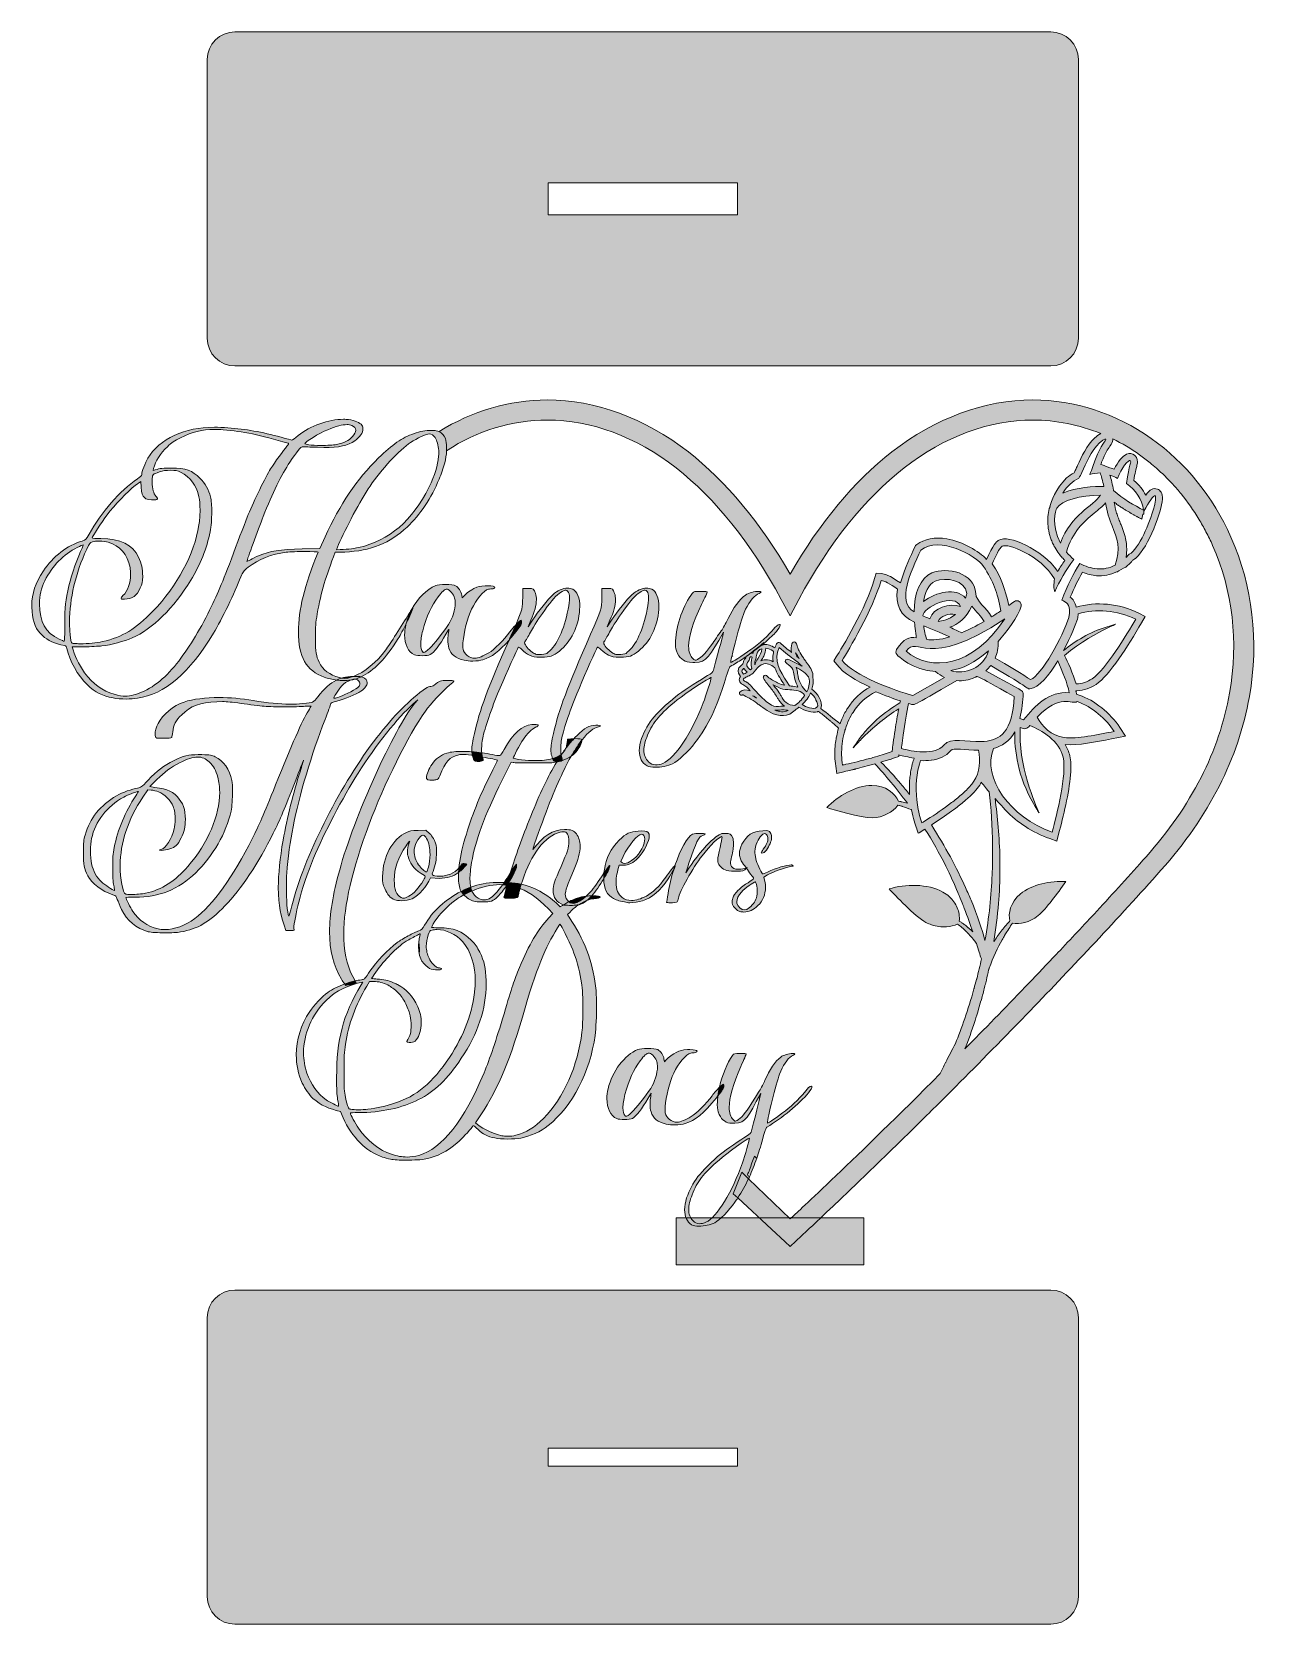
# Model space of a CAD drawing. Extents: x 114 to 1091, y -988 to 280.
import ezdxf

# ---------------------------------------------------------------- set-up
doc = ezdxf.new("R2010")
doc.units = 0
doc.header["$MEASUREMENT"] = 0
doc.layers.add('Layer 1', color=7, linetype='Continuous', lineweight=0)

# ---------------------------------------------------------------- blocks, each defined once
blk = doc.blocks.new('Block_2')
at = {"layer": 'Layer 1', "true_color": 0x010101, "transparency": 33554687}
h = blk.add_hatch(color=18, dxfattribs=at)
h.dxf.hatch_style = 2
edge = h.paths.add_edge_path()
edge.add_spline(control_points=[(438, -54.9), (438, -55.8), (438, -56.8), (437.9, -57.7), (437.4, -65), (435.1, -72.7), (430.2, -82.5), (417.2, -108.9), (398.5, -125), (374.5, -130.3), (369.2, -131.6), (364.3, -131.8), (356.7, -132.1), (356.7, -132.1), (358.3, -128.1), (358.3, -128.1), (363.8, -115.1), (375.7, -92.9), (383.4, -81.4), (391.9, -68.7), (407, -52.4), (415.6, -46.7), (420.7, -43.4), (428.2, -39.9), (430.5, -39.9), (432.3, -39.9), (433.8, -41), (435.1, -42.9), (436.7, -45.2), (437.7, -48.9), (438, -53.2), (438, -53.2), (438, -54.9), (438, -54.9)], knot_values=[0, 0, 0, 0, 1, 1, 1, 2, 2, 2, 3, 3, 3, 4, 4, 4, 5, 5, 5, 6, 6, 6, 7, 7, 7, 8, 8, 8, 9, 9, 9, 10, 10, 10, 11, 11, 11, 11], degree=3, periodic=0)
edge = h.paths.add_edge_path()
edge.add_spline(control_points=[(274.6, -134.9), (265.1, -160.1), (262.1, -167.3), (254.1, -183.2), (245.6, -200.1), (236.8, -213.9), (227.5, -225.1), (217.6, -237), (206.2, -244.9), (195.3, -247.7), (192.6, -248.4), (190.6, -248.7), (188.5, -248.7), (186.1, -248.7), (183.4, -248.3), (179.5, -247.1), (170.6, -244.7), (162.6, -239), (156, -230.1), (151.1, -223.4), (148, -215.9), (146.1, -209.4), (146.1, -209.4), (155.6, -209.4), (155.6, -209.4), (160.8, -209.4), (167.2, -209), (169.9, -208.7), (176.9, -207.9), (188, -205), (193.9, -202.4), (209.7, -195.5), (227.3, -178.3), (240.6, -156.5), (248, -144.5), (253.4, -130.7), (256, -117.8), (256.9, -113.6), (257.3, -107.5), (257.3, -102.1), (257.3, -97.2), (257, -92.8), (256.3, -90.1), (254.9, -84.5), (251.9, -79.2), (247.8, -75.1), (242, -69.2), (236.3, -67.1), (225.5, -67.1), (225.5, -67.1), (224.7, -67.1), (224.7, -67.1), (215.8, -67.1), (215.6, -67.7), (210.7, -69), (210.7, -69), (211, -67.5), (211, -67.5), (212.5, -61.5), (216.2, -55.6), (222, -50.1), (225.4, -46.8), (227.5, -45.4), (232.4, -43), (241.8, -38.3), (249.5, -36.4), (259.5, -36.4), (261.7, -36.4), (264, -36.4), (266.4, -36.7), (282.1, -37.9), (295.7, -40.7), (318.1, -47.4), (318.4, -47.5), (318.5, -47.6), (318.5, -47.7), (318.5, -48.1), (318.2, -48.5), (317.2, -49.6), (314.4, -53), (307.4, -62.6), (304.2, -67.8), (300.2, -74.1), (290.9, -93.1), (286.4, -104.1), (284.4, -108.9), (279.1, -122.7), (274.6, -134.9)], knot_values=[0, 0, 0, 0, 1, 1, 1, 2, 2, 2, 3, 3, 3, 4, 4, 4, 5, 5, 5, 6, 6, 6, 7, 7, 7, 8, 8, 8, 9, 9, 9, 10, 10, 10, 11, 11, 11, 12, 12, 12, 13, 13, 13, 14, 14, 14, 15, 15, 15, 16, 16, 16, 17, 17, 17, 18, 18, 18, 19, 19, 19, 20, 20, 20, 21, 21, 21, 22, 22, 22, 23, 23, 23, 24, 24, 24, 25, 25, 25, 26, 26, 26, 27, 27, 27, 28, 28, 28, 29, 29, 29, 29], degree=3, periodic=0)
edge = h.paths.add_edge_path()
edge.add_spline(control_points=[(144.3, -196.7), (144.1, -194.4), (144.1, -191.9), (144.1, -189.5), (144.1, -171.1), (148.8, -150.9), (157.7, -131.8), (160, -126.7), (160.2, -126.5), (162.4, -125.9), (163.8, -125.4), (165.7, -125.3), (167.8, -125.3), (170.4, -125.3), (173.1, -125.6), (174.9, -126.1), (184.3, -129), (190.1, -135.7), (192.2, -146.3), (192.5, -148.1), (192.7, -149.9), (192.7, -151.7), (192.7, -158.5), (190.4, -165.2), (186.6, -168.7), (185.5, -169.7), (185.1, -170.5), (185.1, -170.9), (185.1, -171.4), (185.6, -171.6), (186.8, -171.6), (186.8, -171.6), (187.7, -171.6), (187.7, -171.6), (194.3, -171.2), (197.5, -168.9), (200.4, -162.6), (202.1, -159.1), (202.3, -158.3), (202.3, -153.4), (202.3, -147), (201.5, -143.4), (199, -138), (194.3, -128), (184.7, -123.3), (169.1, -123.3), (165.4, -123.3), (162.1, -123.1), (162.1, -122.8), (162.1, -121.8), (169.6, -110.2), (173.9, -104.4), (179.5, -96.8), (190.5, -85.4), (196.4, -80.9), (196.4, -80.9), (200.8, -77.7), (200.8, -77.7), (200.8, -77.7), (201, -82.2), (201, -82.2), (201.4, -87.5), (201.9, -89), (203.9, -90.8), (205.1, -92), (206, -92.2), (209.3, -92.3), (209.3, -92.3), (211.6, -92.4), (211.6, -92.4), (213.3, -92.4), (214.1, -92.2), (214.1, -91.5), (214.1, -91.1), (213.7, -90.4), (212.9, -89.5), (210.8, -87.1), (210, -84.2), (209.9, -77.9), (209.9, -77.9), (209.9, -77.2), (209.9, -77.2), (209.9, -72), (210, -72), (215.7, -70.2), (218.6, -69.2), (220.8, -68.9), (224.5, -68.9), (228.7, -68.9), (229.6, -69.1), (232.9, -70.6), (239.9, -74), (245.3, -81.1), (247.1, -89.9), (247.6, -92.4), (248, -96.4), (248, -100.6), (248, -104.7), (247.6, -109.1), (247.1, -112.4), (243.3, -135.9), (229.9, -160.8), (210.4, -181.1), (196.5, -195.5), (186.6, -201.5), (170.3, -205.3), (165.9, -206.3), (158.4, -207), (152.7, -207), (150.8, -207), (149.1, -206.9), (147.8, -206.8), (145.1, -206.6), (145.1, -206.6), (144.3, -196.7)], knot_values=[0, 0, 0, 0, 1, 1, 1, 2, 2, 2, 3, 3, 3, 4, 4, 4, 5, 5, 5, 6, 6, 6, 7, 7, 7, 8, 8, 8, 9, 9, 9, 10, 10, 10, 11, 11, 11, 12, 12, 12, 13, 13, 13, 14, 14, 14, 15, 15, 15, 16, 16, 16, 17, 17, 17, 18, 18, 18, 19, 19, 19, 20, 20, 20, 21, 21, 21, 22, 22, 22, 23, 23, 23, 24, 24, 24, 25, 25, 25, 26, 26, 26, 27, 27, 27, 28, 28, 28, 29, 29, 29, 30, 30, 30, 31, 31, 31, 32, 32, 32, 33, 33, 33, 34, 34, 34, 35, 35, 35, 36, 36, 36, 37, 37, 37, 38, 38, 38, 38], degree=3, periodic=0)
edge = h.paths.add_edge_path()
edge.add_spline(control_points=[(140.3, -191.6), (140.3, -200.2), (140.1, -205), (139.7, -205), (139.5, -205), (137.7, -204.2), (135.9, -203.3), (124.7, -198.1), (120.2, -189.8), (120.2, -175.3), (120.2, -168.2), (121.4, -162.9), (124.4, -156.8), (130.2, -145.1), (139.3, -135.8), (150.2, -130.3), (152.6, -129.1), (154.6, -128.3), (154.9, -128.3), (154.9, -128.3), (155, -128.3), (155, -128.3), (155, -128.3), (155, -128.4), (155, -128.4), (155, -128.6), (154.6, -129.7), (154.1, -130.8), (150.7, -137.6), (145.8, -151.7), (143.5, -160.8), (140.9, -172.6), (140.3, -177.4), (140.3, -191.6)], knot_values=[0, 0, 0, 0, 1, 1, 1, 2, 2, 2, 3, 3, 3, 4, 4, 4, 5, 5, 5, 6, 6, 6, 7, 7, 7, 8, 8, 8, 9, 9, 9, 10, 10, 10, 11, 11, 11, 11], degree=3, periodic=0)
edge = h.paths.add_edge_path()
edge.add_spline(control_points=[(331.5, -47.7), (331.5, -46.3), (342.6, -39.5), (349.6, -36.6), (356.3, -33.9), (361.3, -32.5), (365, -32.5), (366.4, -32.5), (367.7, -32.8), (368.8, -33.2), (370.8, -34), (371.9, -35.3), (371.9, -37), (371.9, -38.5), (371, -40.1), (369.3, -42), (366.3, -45.4), (362.7, -47.2), (356.7, -48.3), (354, -48.9), (349.1, -49.1), (344.5, -49.1), (340.6, -49.1), (336.8, -49), (334.6, -48.5), (334.6, -48.5), (331.5, -47.8), (331.5, -47.8), (331.5, -47.8), (331.5, -47.7), (331.5, -47.7)], knot_values=[0, 0, 0, 0, 1, 1, 1, 2, 2, 2, 3, 3, 3, 4, 4, 4, 5, 5, 5, 6, 6, 6, 7, 7, 7, 8, 8, 8, 9, 9, 9, 10, 10, 10, 10], degree=3, periodic=0)
edge = h.paths.add_edge_path()
edge.add_spline(control_points=[(443.3, -43.6), (442.3, -41.1), (440.6, -39.2), (438.3, -38.1), (437.6, -37.8), (436.9, -37.6), (436.1, -37.4), (434.9, -37.2), (433.5, -37.1), (432.2, -37.1), (427.8, -37.1), (422.9, -38), (418.5, -39.6), (408.5, -43.2), (401.3, -48.2), (390.1, -59.1), (372.5, -76.5), (359.5, -95.6), (347.5, -122), (347.5, -122), (343.3, -131.1), (343.3, -131.1), (343.3, -131.1), (329.3, -131.5), (329.3, -131.5), (311.5, -131.9), (303.7, -133.1), (294.5, -136.9), (292.5, -137.7), (289.6, -139.2), (288.2, -140.1), (286.8, -140.8), (285.6, -141.5), (285.3, -141.5), (285.3, -140.4), (294.1, -116.3), (298.3, -105.6), (305.5, -87.4), (313, -72.1), (319.4, -62.4), (324.9, -54.2), (328.2, -50.1), (329.9, -50.1), (329.9, -50.1), (330, -50.1), (330, -50.1), (330.6, -50.2), (335.7, -50.4), (341.4, -50.6), (341.4, -50.6), (346.6, -50.8), (346.6, -50.8), (358.7, -50.8), (365.5, -49.2), (371.2, -45.4), (375.3, -42.6), (377.7, -38.9), (377.7, -35.8), (377.7, -34.8), (377.4, -33.8), (376.9, -33), (375.4, -31.1), (371.1, -29.2), (366.3, -28.5), (365, -28.3), (363.5, -28.3), (362.1, -28.3), (350.5, -28.3), (335.6, -33.5), (326, -41.3), (323.7, -43.3), (321.4, -44.8), (321.1, -44.8), (320.8, -44.8), (317, -43.8), (312.5, -42.6), (297.2, -38.3), (284.3, -36.1), (270.2, -35.1), (266.3, -34.8), (262.8, -34.6), (259.4, -34.6), (247, -34.6), (237.3, -36.7), (227.3, -41.3), (219, -44.9), (210.5, -52.2), (206.4, -59.2), (204.2, -62.9), (201.5, -70.2), (201.5, -72.3), (201.5, -73.1), (200.4, -74.2), (198.1, -75.8), (184.2, -85.2), (169.1, -102.5), (159.7, -119.8), (157.2, -124.3), (157.2, -124.3), (154.2, -125.2), (142.4, -128.6), (130.8, -137.6), (123.2, -149), (116.9, -158.6), (114, -167.1), (114, -176.5), (114, -178.2), (114.1, -179.7), (114.3, -181.4), (115.1, -190.4), (117.4, -195.8), (122.5, -200.5), (127, -204.5), (131.7, -206.8), (140.1, -208.5), (141.3, -208.7), (141.6, -209.1), (142, -210.8), (143.7, -220.1), (150.6, -232.3), (158.3, -239.8), (164.5, -245.7), (170.3, -248.6), (178.7, -250.2), (181.5, -250.6), (185.4, -251), (189.3, -251), (192.4, -251), (195.5, -250.7), (198.1, -250.4), (219.7, -247.4), (239.9, -230), (258.7, -198.5), (265.3, -187.6), (275.6, -166.3), (280.5, -153.6), (281.9, -149.9), (282.4, -149.3), (286.4, -146.1), (294.4, -139.7), (304.8, -135.6), (316.5, -134.1), (319.9, -133.8), (326.1, -133.6), (331.5, -133.6), (337.1, -133.6), (342, -133.8), (342, -134.2), (331, -161.1), (326.3, -180.1), (326.3, -197.4), (326.3, -217.5), (332.6, -228.4), (346.9, -233.6), (350.1, -234.8), (353.4, -235.5), (356.7, -235.9), (358, -235.3), (359.3, -234.8), (360.5, -234.3), (360.1, -234.2), (359.5, -234.1), (359, -234), (351.2, -231.8), (345.6, -227.7), (342.8, -221.7), (340.5, -216.7), (339.8, -213.4), (339.8, -204.2), (339.8, -204.2), (339.8, -201.8), (339.8, -201.8), (339.8, -193.5), (340, -190.2), (341.3, -183.3), (344.3, -165.2), (348.2, -153.4), (355.6, -134.2), (355.6, -134.2), (363.3, -134), (363.3, -134), (383.7, -133.1), (399.4, -126.9), (412.8, -114.1), (423.1, -104.5), (432.3, -90.6), (438.3, -76), (440.1, -71.7), (441.6, -67.3), (442.8, -62.9), (443.6, -59.8), (444.1, -56.5), (444.3, -53.3), (444.3, -53.3), (444.3, -53.2), (444.3, -53.2), (444.3, -52.4), (444.3, -51.6), (444.3, -50.9), (444.3, -47.9), (444, -45.4), (443.3, -43.6)], knot_values=[0, 0, 0, 0, 1, 1, 1, 2, 2, 2, 3, 3, 3, 4, 4, 4, 5, 5, 5, 6, 6, 6, 7, 7, 7, 8, 8, 8, 9, 9, 9, 10, 10, 10, 11, 11, 11, 12, 12, 12, 13, 13, 13, 14, 14, 14, 15, 15, 15, 16, 16, 16, 17, 17, 17, 18, 18, 18, 19, 19, 19, 20, 20, 20, 21, 21, 21, 22, 22, 22, 23, 23, 23, 24, 24, 24, 25, 25, 25, 26, 26, 26, 27, 27, 27, 28, 28, 28, 29, 29, 29, 30, 30, 30, 31, 31, 31, 32, 32, 32, 33, 33, 33, 34, 34, 34, 35, 35, 35, 36, 36, 36, 37, 37, 37, 38, 38, 38, 39, 39, 39, 40, 40, 40, 41, 41, 41, 42, 42, 42, 43, 43, 43, 44, 44, 44, 45, 45, 45, 46, 46, 46, 47, 47, 47, 48, 48, 48, 49, 49, 49, 50, 50, 50, 51, 51, 51, 52, 52, 52, 53, 53, 53, 54, 54, 54, 55, 55, 55, 56, 56, 56, 57, 57, 57, 58, 58, 58, 59, 59, 59, 60, 60, 60, 61, 61, 61, 62, 62, 62, 63, 63, 63, 64, 64, 64, 65, 65, 65, 66, 66, 66, 67, 67, 67, 67], degree=3, periodic=0)
h = blk.add_hatch(color=18, dxfattribs=at)
h.dxf.hatch_style = 2
edge = h.paths.add_edge_path()
edge.add_spline(control_points=[(445.8, -191.7), (441.7, -197.9), (433.7, -208), (430.9, -210.6), (428.3, -212.9), (427, -213.9), (426.1, -213.9), (425.9, -213.9), (425.7, -213.8), (425.4, -213.6), (424.2, -212.2), (423.7, -210), (423.7, -207.1), (423.7, -204.3), (424.2, -200.9), (425.3, -196.6), (428.6, -184.9), (432.2, -176.7), (437.5, -169.7), (440.6, -165.5), (442.8, -163.5), (444.5, -163.5), (444.5, -163.5), (444.9, -163.6), (444.9, -163.6), (446.8, -164.1), (450, -167.9), (450.7, -170.6), (451, -171.7), (451.2, -173), (451.2, -174.4), (451.2, -179.7), (449, -186.8), (445.8, -191.7)], knot_values=[0, 0, 0, 0, 1, 1, 1, 2, 2, 2, 3, 3, 3, 4, 4, 4, 5, 5, 5, 6, 6, 6, 7, 7, 7, 8, 8, 8, 9, 9, 9, 10, 10, 10, 11, 11, 11, 11], degree=3, periodic=0)
edge = h.paths.add_edge_path()
edge.add_spline(control_points=[(494.7, -197.5), (490, -203.9), (482.1, -211.8), (478, -214.2), (473.8, -216.7), (469.1, -218.6), (466.8, -218.6), (462.6, -218.6), (458.1, -215.1), (457.4, -211.3), (457.3, -210.6), (457.2, -209.7), (457.2, -208.8), (457.2, -202.4), (459.7, -190.5), (463, -182.2), (465.6, -175.2), (472.1, -166.4), (476.1, -164.2), (476.9, -163.8), (478.3, -163.4), (479.5, -163.4), (480.9, -163.4), (482.1, -163.1), (482.4, -162.6), (482.5, -162.4), (482.7, -162.3), (482.7, -162.1), (482.7, -161.3), (480.7, -160.8), (477.1, -160.8), (477.1, -160.8), (475.1, -160.8), (475.1, -160.8), (470.6, -161.1), (469.5, -161.3), (466, -163.1), (461.2, -165.7), (459.8, -167.3), (456.7, -170.5), (456.7, -170.5), (456.4, -168.2), (456.4, -168.2), (455.9, -165.4), (453.7, -162.1), (451.5, -160.8), (450.4, -160.2), (446.9, -159.8), (443.4, -159.8), (440.1, -159.8), (436.9, -160.2), (435.6, -160.7), (428.4, -163.7), (421.4, -170.8), (416.7, -179.4), (417.1, -178.9), (417.3, -178.6), (417.4, -178.6), (417.4, -178.6), (417.4, -178.7), (417.4, -178.7), (417.4, -179.7), (414.9, -185.2), (412.1, -191), (412, -191.3), (411.9, -191.6), (411.9, -191.9), (411.2, -194.6), (410.9, -197.3), (410.9, -199.9), (410.9, -207.5), (413.7, -213.5), (418.8, -215.7), (419.9, -216.2), (422.4, -216.5), (424.9, -216.5), (427.6, -216.5), (430.2, -216.2), (431.2, -215.6), (434.2, -214.1), (439, -207.9), (443.7, -199.5), (444.9, -197.4), (446, -195.5), (446.1, -195.5), (446.1, -195.5), (446.1, -195.6), (446.1, -195.6), (446.1, -196.1), (446, -197), (445.8, -198.1), (445.5, -199.8), (445.3, -201.8), (445.3, -203.7), (445.3, -206.2), (445.6, -208.7), (446.1, -210.5), (447.6, -215.5), (451.6, -218.6), (458.2, -220.1), (460.3, -220.5), (462.7, -220.8), (465.3, -220.8), (468.3, -220.8), (471.2, -220.4), (473.2, -219.8), (480.1, -217.6), (486.1, -213.1), (494, -204.1), (494.7, -202.6), (495.3, -201.1), (496, -199.5), (497.3, -196.6), (498.4, -194.2), (499.3, -192.1), (497.8, -193.7), (496.1, -195.6), (494.7, -197.5)], knot_values=[0, 0, 0, 0, 1, 1, 1, 2, 2, 2, 3, 3, 3, 4, 4, 4, 5, 5, 5, 6, 6, 6, 7, 7, 7, 8, 8, 8, 9, 9, 9, 10, 10, 10, 11, 11, 11, 12, 12, 12, 13, 13, 13, 14, 14, 14, 15, 15, 15, 16, 16, 16, 17, 17, 17, 18, 18, 18, 19, 19, 19, 20, 20, 20, 21, 21, 21, 22, 22, 22, 23, 23, 23, 24, 24, 24, 25, 25, 25, 26, 26, 26, 27, 27, 27, 28, 28, 28, 29, 29, 29, 30, 30, 30, 31, 31, 31, 32, 32, 32, 33, 33, 33, 34, 34, 34, 35, 35, 35, 36, 36, 36, 37, 37, 37, 38, 38, 38, 39, 39, 39, 39], degree=3, periodic=0)
h = blk.add_hatch(color=18, dxfattribs=at)
h.dxf.hatch_style = 2
edge = h.paths.add_edge_path()
edge.add_spline(control_points=[(541, -179.6), (537.7, -196.2), (532.2, -208.1), (525.2, -213.8), (523.7, -215.2), (522.7, -215.4), (519.9, -215.5), (519.9, -215.5), (518.1, -215.6), (518.1, -215.6), (516.5, -215.6), (515.3, -215.4), (514.5, -214.9), (512.2, -213.9), (508.3, -210.3), (507, -208), (506.6, -207.1), (506.4, -206.7), (506.4, -206.2), (506.4, -205.8), (506.6, -205.4), (507.2, -204.7), (507.7, -203.8), (509.9, -200.1), (511.8, -196.5), (516.3, -188.8), (518.4, -185.7), (524.5, -177.4), (529.7, -170.5), (533, -167.2), (536.3, -165.4), (537.7, -164.8), (538.6, -164.4), (539.2, -164.4), (539.9, -164.4), (540.3, -164.8), (540.9, -165.3), (541.8, -166.3), (542.1, -168), (542.1, -170.5), (542.1, -172.8), (541.8, -175.9), (541, -179.6)], knot_values=[0, 0, 0, 0, 1, 1, 1, 2, 2, 2, 3, 3, 3, 4, 4, 4, 5, 5, 5, 6, 6, 6, 7, 7, 7, 8, 8, 8, 9, 9, 9, 10, 10, 10, 11, 11, 11, 12, 12, 12, 13, 13, 13, 14, 14, 14, 14], degree=3, periodic=0)
edge = h.paths.add_edge_path()
edge.add_spline(control_points=[(544.7, -163.5), (543.3, -163), (542, -162.7), (540.6, -162.7), (536.8, -162.7), (532.6, -164.5), (528.8, -168.1), (525.3, -171.1), (517.1, -181.6), (512.6, -188.3), (512.6, -188.3), (509.2, -193.5), (509.2, -193.5), (509.2, -193.5), (511.4, -188.3), (511.4, -188.3), (514.4, -181.7), (515.8, -176.4), (515.8, -172), (515.8, -170.1), (515.6, -168.4), (515.1, -167), (513.9, -163.6), (513.2, -162.9), (510.1, -162.9), (510.1, -162.9), (504.9, -163), (504.9, -163), (504.9, -163), (504.9, -170.3), (504.9, -170.3), (504.8, -178), (504.7, -179.7), (499.3, -192.1), (501.4, -189.9), (503.1, -188.3), (503.7, -188.3), (503.9, -188.3), (504, -189.1), (504, -190.1), (504, -191.6), (503, -193.3), (498.1, -199.2), (496.7, -201), (495.3, -202.6), (494, -204.1), (476.8, -243), (470.6, -260), (466.4, -278.4), (465, -284.7), (464.3, -288.5), (464.3, -291.5), (464.3, -292), (464.3, -292.5), (464.4, -293), (466.9, -293.2), (469.5, -293.5), (472.3, -293.9), (472.2, -293.1), (472.2, -292.2), (472.2, -291.3), (472.2, -288.1), (472.5, -284.1), (473.4, -280.7), (475.3, -272.4), (481.4, -254.7), (487, -242), (492, -230.2), (500.5, -211.3), (501.3, -209.9), (501.4, -209.8), (501.5, -209.8), (501.6, -209.8), (502, -209.8), (502.9, -210.4), (504.4, -211.8), (505.8, -213.3), (508.5, -215.2), (510.3, -216.1), (513.3, -217.5), (513.8, -217.6), (519.7, -217.6), (526.9, -217.6), (528.9, -217), (534.1, -212.8), (543.2, -205.7), (549.5, -193), (550.2, -179.7), (550.2, -179.7), (550.4, -177.7), (550.4, -177.7), (550.4, -170.7), (548.1, -165), (544.7, -163.5)], knot_values=[0, 0, 0, 0, 1, 1, 1, 2, 2, 2, 3, 3, 3, 4, 4, 4, 5, 5, 5, 6, 6, 6, 7, 7, 7, 8, 8, 8, 9, 9, 9, 10, 10, 10, 11, 11, 11, 12, 12, 12, 13, 13, 13, 14, 14, 14, 15, 15, 15, 16, 16, 16, 17, 17, 17, 18, 18, 18, 19, 19, 19, 20, 20, 20, 21, 21, 21, 22, 22, 22, 23, 23, 23, 24, 24, 24, 25, 25, 25, 26, 26, 26, 27, 27, 27, 28, 28, 28, 29, 29, 29, 30, 30, 30, 31, 31, 31, 31], degree=3, periodic=0)
h = blk.add_hatch(color=18, dxfattribs=at)
h.dxf.hatch_style = 2
edge = h.paths.add_edge_path()
edge.add_spline(control_points=[(604, -179.6), (600.7, -196.2), (595.2, -208.1), (588.2, -213.8), (586.8, -215.2), (585.8, -215.4), (582.9, -215.5), (582.9, -215.5), (581.1, -215.6), (581.1, -215.6), (579.5, -215.6), (578.3, -215.4), (577.5, -214.9), (575.2, -213.9), (571.3, -210.3), (570.1, -208), (569.6, -207.1), (569.4, -206.7), (569.4, -206.2), (569.4, -205.8), (569.6, -205.4), (570.2, -204.7), (570.7, -203.8), (573, -200.1), (574.8, -196.5), (579.3, -188.8), (581.4, -185.7), (587.5, -177.4), (592.7, -170.5), (596, -167.2), (599.3, -165.4), (600.7, -164.8), (601.6, -164.4), (602.2, -164.4), (602.9, -164.4), (603.3, -164.8), (603.9, -165.3), (604.8, -166.3), (605.1, -168), (605.1, -170.5), (605.1, -172.8), (604.8, -175.9), (604, -179.6)], knot_values=[0, 0, 0, 0, 1, 1, 1, 2, 2, 2, 3, 3, 3, 4, 4, 4, 5, 5, 5, 6, 6, 6, 7, 7, 7, 8, 8, 8, 9, 9, 9, 10, 10, 10, 11, 11, 11, 12, 12, 12, 13, 13, 13, 14, 14, 14, 14], degree=3, periodic=0)
edge = h.paths.add_edge_path()
edge.add_spline(control_points=[(607.7, -163.5), (606.4, -163), (605, -162.7), (603.6, -162.7), (599.8, -162.7), (595.7, -164.5), (591.8, -168.1), (588.3, -171.1), (580.1, -181.6), (575.6, -188.3), (575.6, -188.3), (572.2, -193.5), (572.2, -193.5), (572.2, -193.5), (574.4, -188.3), (574.4, -188.3), (577.4, -181.7), (578.8, -176.4), (578.8, -172), (578.8, -170.1), (578.6, -168.4), (578.1, -167), (577, -163.6), (576.2, -162.9), (573.1, -162.9), (573.1, -162.9), (567.9, -163), (567.9, -163), (567.9, -163), (567.9, -170.3), (567.9, -170.3), (567.8, -179.3), (567.6, -180.1), (559, -199.5), (540.3, -241.7), (533.8, -259.3), (529.4, -278.4), (528, -284.7), (527.3, -288.5), (527.3, -291.5), (527.3, -293.2), (527.5, -294.8), (528, -296.3), (528.1, -297.1), (528.4, -297.8), (528.6, -298.4), (531.4, -297.6), (533.6, -296.5), (535.4, -295.2), (535.3, -294), (535.2, -292.7), (535.2, -291.3), (535.2, -288.1), (535.5, -284.1), (536.4, -280.7), (538.3, -272.4), (544.5, -254.7), (550, -242), (555, -230.2), (563.5, -211.3), (564.3, -209.9), (564.4, -209.8), (564.5, -209.8), (564.6, -209.8), (565, -209.8), (565.9, -210.4), (567.4, -211.8), (568.8, -213.3), (571.5, -215.2), (573.3, -216.1), (576.3, -217.5), (576.9, -217.6), (582.7, -217.6), (589.9, -217.6), (591.9, -217), (597.1, -212.8), (606.2, -205.7), (612.5, -193), (613.3, -179.7), (613.3, -179.7), (613.4, -177.7), (613.4, -177.7), (613.4, -170.7), (611.1, -165), (607.7, -163.5)], knot_values=[0, 0, 0, 0, 1, 1, 1, 2, 2, 2, 3, 3, 3, 4, 4, 4, 5, 5, 5, 6, 6, 6, 7, 7, 7, 8, 8, 8, 9, 9, 9, 10, 10, 10, 11, 11, 11, 12, 12, 12, 13, 13, 13, 14, 14, 14, 15, 15, 15, 16, 16, 16, 17, 17, 17, 18, 18, 18, 19, 19, 19, 20, 20, 20, 21, 21, 21, 22, 22, 22, 23, 23, 23, 24, 24, 24, 25, 25, 25, 26, 26, 26, 27, 27, 27, 28, 28, 28, 28], degree=3, periodic=0)
h = blk.add_hatch(color=18, dxfattribs=at)
h.dxf.hatch_style = 2
edge = h.paths.add_edge_path()
edge.add_spline(control_points=[(648.7, -254), (639.8, -277.6), (626.1, -298), (616.5, -302.3), (614.8, -303.1), (612.4, -303.4), (610.6, -303.4), (608.3, -303.4), (606.9, -302.6), (605.1, -300.9), (602.6, -298.6), (601.4, -295.6), (601.4, -291.8), (601.4, -288.4), (602.3, -284.4), (604.3, -279.9), (608.9, -269.1), (614.1, -263), (628, -251.7), (634.5, -246.5), (653.6, -234), (654.8, -234), (654.8, -234), (655, -234), (655, -234), (655, -235.1), (650.8, -248.6), (648.7, -254)], knot_values=[0, 0, 0, 0, 1, 1, 1, 2, 2, 2, 3, 3, 3, 4, 4, 4, 5, 5, 5, 6, 6, 6, 7, 7, 7, 8, 8, 8, 9, 9, 9, 9], degree=3, periodic=0)
edge = h.paths.add_edge_path()
edge.add_spline(control_points=[(709.5, -191.7), (708.4, -191.7), (705.7, -193.8), (704.5, -195.5), (701.9, -199.1), (692.5, -207.6), (686.6, -211.7), (679.6, -216.6), (671.3, -221.9), (670.7, -221.9), (670.7, -221.9), (670.6, -221.5), (670.6, -221.5), (670.6, -218.1), (678.2, -189.8), (681.3, -182), (683.9, -175.5), (688.3, -169.4), (691.9, -167.6), (693.8, -166.6), (694.7, -166.1), (694.7, -165.7), (694.7, -165.4), (694, -165.3), (692.8, -165.3), (689.5, -165.3), (684.9, -166.5), (682.4, -168.3), (677.5, -171.5), (672.4, -178.5), (668.5, -187), (667.4, -189.4), (665.2, -193.4), (663.6, -195.8), (661.9, -198.2), (658.5, -203.1), (656.2, -206.6), (651.7, -213.1), (647.1, -218.1), (644, -219.6), (643.2, -219.9), (642.9, -220.2), (642.5, -220.2), (642, -220.2), (641.5, -219.7), (640.5, -218.9), (638.2, -216.9), (637, -213.4), (637, -209), (637, -201.3), (640.4, -190.1), (647.2, -175.8), (650.2, -169.8), (651.9, -166.3), (651.9, -165.8), (651.9, -165.4), (650.6, -165.3), (646.7, -165.3), (641.4, -165.3), (641.4, -165.3), (639.9, -167), (633.1, -175.2), (627.1, -192.5), (626.6, -204.7), (626.6, -204.7), (626.5, -206.9), (626.5, -206.9), (626.5, -211.1), (626.9, -211.4), (628.2, -214.8), (629.6, -217.3), (631.1, -218.9), (632.8, -220.1), (635.1, -221.5), (636, -221.8), (640.3, -221.9), (640.3, -221.9), (642, -221.9), (642, -221.9), (651.7, -221.9), (653.4, -216.6), (664.8, -197.9), (664.8, -197.9), (664.8, -198), (664.8, -198), (664.6, -199.6), (661.6, -209.7), (656.8, -228.1), (656.3, -229.7), (655.6, -230.4), (652.1, -232.4), (647.1, -235.2), (634.4, -243.3), (629.3, -247.1), (623, -251.7), (613.1, -260.9), (609.5, -265.2), (605.2, -270.4), (601.9, -276.2), (599.5, -282.5), (598.3, -285.9), (597.7, -289.2), (597.7, -292.1), (597.7, -297.6), (599.8, -301.9), (603.9, -304.2), (605.3, -305), (607.6, -305.4), (610.4, -305.4), (614.9, -305.4), (620.5, -304.3), (624.3, -302.6), (628.2, -300.8), (637, -292.6), (642, -286), (652.9, -271.8), (659.4, -258), (666.3, -235.2), (668.3, -228.9), (669.6, -225.4), (670.2, -225.1), (673.4, -223.3), (676.7, -221.3), (679.9, -219.2), (679.9, -219.2), (680, -219.2), (680, -219.2), (680, -219.2), (680.1, -219.1), (680.1, -219.1), (681.3, -218.3), (689.1, -212.9), (694.8, -208.4), (695.4, -207.9), (695.9, -207.5), (696.5, -207), (696.5, -207), (696.5, -207), (696.6, -207), (697.1, -206.5), (697.6, -206.1), (698.1, -205.7), (701.5, -202.7), (704.5, -199.9), (706.9, -197.2), (708.8, -195), (709.9, -193.1), (709.9, -192.2), (709.9, -191.8), (709.8, -191.7), (709.5, -191.7)], knot_values=[0, 0, 0, 0, 1, 1, 1, 2, 2, 2, 3, 3, 3, 4, 4, 4, 5, 5, 5, 6, 6, 6, 7, 7, 7, 8, 8, 8, 9, 9, 9, 10, 10, 10, 11, 11, 11, 12, 12, 12, 13, 13, 13, 14, 14, 14, 15, 15, 15, 16, 16, 16, 17, 17, 17, 18, 18, 18, 19, 19, 19, 20, 20, 20, 21, 21, 21, 22, 22, 22, 23, 23, 23, 24, 24, 24, 25, 25, 25, 26, 26, 26, 27, 27, 27, 28, 28, 28, 29, 29, 29, 30, 30, 30, 31, 31, 31, 32, 32, 32, 33, 33, 33, 34, 34, 34, 35, 35, 35, 36, 36, 36, 37, 37, 37, 38, 38, 38, 39, 39, 39, 40, 40, 40, 41, 41, 41, 42, 42, 42, 43, 43, 43, 44, 44, 44, 45, 45, 45, 46, 46, 46, 47, 47, 47, 48, 48, 48, 49, 49, 49, 50, 50, 50, 50], degree=3, periodic=0)
h = blk.add_hatch(color=18, dxfattribs=at)
h.dxf.hatch_style = 2
edge = h.paths.add_edge_path()
edge.add_spline(control_points=[(376.3, -233.3), (386.5, -228.5), (395.7, -219), (405.8, -202.8), (407.5, -200.1), (409.9, -195.5), (412.1, -191.1), (412.1, -191.1), (412.1, -191), (412.1, -191), (413.1, -187), (414.7, -183.1), (416.7, -179.4), (416.7, -179.4), (416.7, -179.5), (416.7, -179.5), (416.7, -179.5), (416.7, -179.5), (416.7, -179.5), (416.1, -180.3), (415.2, -181.6), (414.3, -183.2), (408.8, -192.4), (399.1, -207.4), (395.8, -211.9), (388.8, -221.7), (378.6, -229.9), (370.1, -233), (370.1, -233), (370.1, -233), (370.1, -233), (370.5, -233), (370.9, -233), (371.3, -233), (373.3, -233), (375.1, -233.1), (376.3, -233.3)], knot_values=[0, 0, 0, 0, 1, 1, 1, 2, 2, 2, 3, 3, 3, 4, 4, 4, 5, 5, 5, 6, 6, 6, 7, 7, 7, 8, 8, 8, 9, 9, 9, 10, 10, 10, 11, 11, 11, 12, 12, 12, 12], degree=3, periodic=0)
h = blk.add_hatch(color=18, dxfattribs=at)
h.dxf.hatch_style = 2
edge = h.paths.add_edge_path()
edge.add_spline(control_points=[(417.4, -178.7), (417.4, -178.7), (417.4, -178.6), (417.4, -178.6), (417.3, -178.6), (417.1, -178.9), (416.7, -179.4), (414.7, -183.1), (413.1, -187), (412.1, -191), (414.9, -185.2), (417.4, -179.7), (417.4, -178.7)], knot_values=[0, 0, 0, 0, 1, 1, 1, 2, 2, 2, 3, 3, 3, 4, 4, 4, 4], degree=3, periodic=0)
h = blk.add_hatch(color=18, dxfattribs=at)
h.dxf.hatch_style = 2
edge = h.paths.add_edge_path()
edge.add_spline(control_points=[(494, -204.1), (495.3, -202.6), (496.7, -201), (498.1, -199.2), (503, -193.3), (504, -191.6), (504, -190.1), (504, -189.1), (503.9, -188.3), (503.7, -188.3), (503.1, -188.3), (501.3, -189.9), (499.3, -192), (498.4, -194.2), (497.3, -196.6), (496, -199.5), (495.3, -201.1), (494.6, -202.6), (494, -204.1)], knot_values=[0, 0, 0, 0, 1, 1, 1, 2, 2, 2, 3, 3, 3, 4, 4, 4, 5, 5, 5, 6, 6, 6, 6], degree=3, periodic=0)
h = blk.add_hatch(color=18, dxfattribs=at)
h.dxf.hatch_style = 2
edge = h.paths.add_edge_path()
edge.add_spline(control_points=[(672, -216.8), (672, -216.8), (672.1, -216.8), (672.2, -216.7), (672.1, -216.7), (672.1, -216.8), (672, -216.8), (672, -216.8), (672, -216.8), (672, -216.8)], knot_values=[0, 0, 0, 0, 1, 1, 1, 2, 2, 2, 3, 3, 3, 3], degree=3, periodic=0)
h = blk.add_hatch(color=18, dxfattribs=at)
h.dxf.hatch_style = 2
edge = h.paths.add_edge_path()
edge.add_spline(control_points=[(184.4, -383.4), (184.4, -365.8), (190.6, -347), (202.3, -329.2), (202.3, -329.2), (206.3, -323.3), (206.3, -323.3), (206.3, -323.3), (209, -323.5), (209, -323.5), (210.6, -323.6), (213.3, -324.3), (214.9, -325), (219.4, -326.6), (224.8, -332), (226.6, -336.6), (227.6, -339.3), (228.2, -343.1), (228.2, -347), (228.2, -349.5), (227.8, -352.2), (227.4, -354.5), (225.6, -362.2), (220.7, -370), (216.8, -370.9), (216.8, -370.9), (215.6, -371.2), (215.6, -371.2), (215.6, -371.3), (216.2, -371.3), (217.6, -371.5), (219, -371.5), (221.9, -371), (223.9, -370.3), (228.2, -369.1), (230.2, -367.2), (233, -361.6), (235.3, -356.9), (236.3, -352.6), (236.3, -346.9), (236.3, -339), (234.4, -333.7), (229.9, -328.8), (225.2, -323.4), (219.5, -322.4), (208, -320.8), (208, -320.8), (213.6, -315.1), (213.6, -315.1), (219.7, -309.1), (224.7, -305.3), (231.7, -301.8), (237.9, -298.7), (242.4, -297.2), (246.1, -297.2), (249.5, -297.2), (252.4, -298.5), (255.2, -301.1), (258.8, -304.4), (260.7, -307.9), (262.1, -313.2), (263.1, -317), (263.6, -321), (263.6, -325.3), (263.6, -343.7), (254.4, -365.5), (238.3, -384.3), (228.3, -395.9), (217.5, -402.8), (204.5, -405.7), (201.7, -406.2), (196.7, -406.7), (193, -406.7), (191.1, -406.7), (189.5, -406.6), (188.8, -406.3), (186.5, -405.7), (184.4, -394.3), (184.4, -383.4)], knot_values=[0, 0, 0, 0, 1, 1, 1, 2, 2, 2, 3, 3, 3, 4, 4, 4, 5, 5, 5, 6, 6, 6, 7, 7, 7, 8, 8, 8, 9, 9, 9, 10, 10, 10, 11, 11, 11, 12, 12, 12, 13, 13, 13, 14, 14, 14, 15, 15, 15, 16, 16, 16, 17, 17, 17, 18, 18, 18, 19, 19, 19, 20, 20, 20, 21, 21, 21, 22, 22, 22, 23, 23, 23, 24, 24, 24, 25, 25, 25, 26, 26, 26, 26], degree=3, periodic=0)
edge = h.paths.add_edge_path()
edge.add_spline(control_points=[(179.6, -369.3), (178.6, -374.5), (178.4, -377.3), (178.4, -385.5), (178.4, -392.2), (178.7, -396.8), (179.2, -399.5), (179.6, -401.1), (179.8, -402.5), (179.8, -403.1), (179.8, -403.1), (179.7, -403.4), (179.7, -403.4), (178.6, -403.4), (172.2, -399.1), (169.5, -396.6), (165.6, -393), (162.8, -387.9), (161.6, -382.1), (161.1, -379.6), (160.8, -375.8), (160.8, -372.1), (160.8, -368.3), (161.1, -364.5), (161.6, -362.2), (164.5, -348.5), (173.8, -336.5), (187.2, -329.1), (190.3, -327.4), (197.6, -324.6), (198.8, -324.6), (198.8, -324.6), (198.9, -324.6), (198.9, -324.6), (198.9, -324.8), (197.9, -326.4), (196.8, -328.2), (188.4, -340.8), (182.4, -355), (179.6, -369.3)], knot_values=[0, 0, 0, 0, 1, 1, 1, 2, 2, 2, 3, 3, 3, 4, 4, 4, 5, 5, 5, 6, 6, 6, 7, 7, 7, 8, 8, 8, 9, 9, 9, 10, 10, 10, 11, 11, 11, 12, 12, 12, 13, 13, 13, 13], degree=3, periodic=0)
edge = h.paths.add_edge_path()
edge.add_spline(control_points=[(445, -236.2), (439.6, -236.2), (438.2, -236.7), (434.5, -239.9), (433.4, -240.6), (432.1, -241.1), (431, -241.1), (429.7, -241.1), (428.3, -241.8), (425.6, -243.9), (412.2, -254), (400.2, -266.7), (386.2, -285), (357.7, -323.1), (331, -376.6), (321.1, -415.6), (320, -420.4), (318.8, -424), (318.6, -424), (317.3, -420.8), (316.7, -410.7), (316.7, -400.7), (316.7, -396.7), (316.8, -392.8), (317, -389.3), (317.9, -378.5), (319.9, -363.3), (322, -352.9), (326.8, -328.2), (337, -294.1), (347.5, -267.4), (349.9, -261.1), (352, -255.5), (352, -254.8), (352, -254.8), (352, -254.7), (352, -254.7), (352, -254.2), (353.4, -253.6), (357, -252.6), (363.1, -251.1), (372.3, -247.3), (376.1, -244.8), (379.3, -242.6), (381.1, -240.1), (381.1, -238), (381.1, -236.1), (379.8, -234.5), (377.2, -233.5), (377, -233.4), (376.7, -233.4), (376.3, -233.3), (375.4, -233.7), (374.5, -234.2), (373.5, -234.5), (372.9, -234.8), (372.1, -235), (371.4, -235.2), (371.4, -235.2), (371.4, -235.2), (371.4, -235.2), (371.4, -235.2), (371.3, -235.2), (371.3, -235.2), (372.3, -235.3), (373.1, -235.6), (373.9, -236.3), (374.8, -237), (375.2, -237.9), (375.2, -238.8), (375.2, -239.6), (374.9, -240.5), (374.2, -241.3), (373, -242.9), (364.2, -247.4), (358.9, -249.2), (356.9, -250), (355.8, -250.3), (355.1, -250.3), (354.7, -250.3), (354.6, -250.2), (354.6, -250), (354.6, -249.6), (355, -249.1), (355.4, -248.2), (356.1, -246.9), (357.9, -244.4), (359.3, -242.4), (361.5, -239.4), (362.8, -238.3), (365.5, -237), (366.3, -236.6), (367, -236.2), (367.7, -236), (366, -236.2), (364.2, -236.3), (362.3, -236.3), (360.5, -236.3), (358.6, -236.2), (356.7, -236), (356.7, -235.9), (356.7, -235.9), (356.7, -235.9), (351.7, -238.5), (346.8, -242.8), (341.8, -249.2), (338, -254), (338.5, -253.9), (329.8, -254.7), (326.4, -255), (323, -255.1), (319.4, -255.1), (311.1, -255.1), (302.1, -254.2), (290.3, -252.2), (281.2, -250.6), (271.8, -249.8), (263.1, -249.8), (252.3, -249.8), (242.5, -251.1), (235.2, -253.4), (227.2, -256), (217.9, -263.6), (214.6, -270.4), (213.1, -273.3), (212.2, -276.9), (212.2, -279.1), (212.2, -279.8), (212.4, -280.4), (212.5, -280.8), (213, -282.3), (213, -282.3), (218.9, -282.3), (222.9, -282.3), (224.9, -282), (225.4, -281.6), (225.6, -281.1), (226.1, -279.2), (226.3, -277.1), (226.7, -271.8), (228.6, -268.2), (233.4, -263.5), (240.3, -256.6), (248.2, -253.6), (261.3, -253.2), (261.3, -253.2), (265.8, -253.1), (265.8, -253.1), (269.7, -253.1), (273.1, -253.4), (280.7, -254.5), (287.2, -255.4), (295.5, -256.4), (299.1, -256.8), (303, -257.1), (309.4, -257.2), (315.8, -257.2), (322.1, -257.2), (328.4, -257.1), (331.6, -256.8), (331.6, -256.8), (335.9, -256.6), (335.9, -256.6), (335.9, -256.6), (336.4, -256.6), (336.4, -256.6), (336.4, -256.8), (335.4, -258.5), (334.3, -260.3), (329.2, -268.6), (321.1, -286.9), (308.1, -319.4), (298.3, -343.9), (295.2, -351), (289.5, -362.3), (274.7, -391.8), (257.6, -415.6), (243.9, -425.8), (236.1, -431.5), (227.4, -434.6), (219.9, -434.6), (218, -434.6), (216.2, -434.5), (214.5, -434.1), (206.1, -432), (199.2, -427.2), (194.5, -420.2), (192.4, -417.1), (188.9, -410), (188.9, -409.1), (188.9, -408.9), (192, -408.8), (196, -408.8), (215.7, -408.8), (230.6, -402.9), (244.5, -389.3), (258.4, -375.9), (268.8, -357.7), (272.7, -340.2), (273.5, -336.5), (273.8, -330.3), (273.8, -324.8), (273.8, -321.2), (273.7, -317.8), (273.2, -315.8), (271.5, -307.2), (266.5, -300.1), (260.1, -297), (257.2, -295.6), (256.4, -295.5), (249.3, -295.3), (249.3, -295.3), (246.5, -295.3), (246.5, -295.3), (238.6, -295.3), (234.9, -296.3), (227.3, -300), (218.9, -304.2), (213.6, -308.2), (206.6, -315.6), (201.2, -321.3), (200.8, -321.6), (198.3, -321.9), (193.9, -322.6), (186.2, -325.4), (181.5, -328.1), (168.5, -335.7), (160.3, -345.8), (156.4, -359.4), (155.4, -363.1), (155.1, -365), (155.1, -373.1), (155.1, -383.3), (155.7, -386.1), (158.5, -391.8), (161.5, -397.6), (170.1, -404.2), (178.4, -406.9), (181.1, -407.8), (181.2, -407.9), (182.1, -410.6), (182.6, -412.1), (184.1, -415.7), (185.4, -418.5), (189.8, -427.6), (197.1, -433.7), (206.6, -436.3), (209, -436.8), (214.6, -437.2), (220.1, -437.2), (224.9, -437.2), (229.7, -437), (232.5, -436.5), (246.1, -434.1), (255.3, -428.7), (267.8, -415.8), (280.5, -402.6), (294.6, -381.4), (306.3, -357.9), (311.9, -346.6), (315.5, -338.1), (323.6, -317), (327.3, -307.5), (330.3, -299.7), (330.4, -299.7), (330.4, -300.1), (329.1, -304.2), (327.6, -308.9), (322.4, -325.1), (317.2, -345.9), (314.1, -363.4), (311.6, -378), (310.3, -390.3), (310.3, -401), (310.3, -416.5), (312.3, -423.1), (316.2, -435.4), (316.2, -435.4), (319.7, -435.4), (319.7, -435.4), (322.2, -435.4), (322.9, -435.3), (322.9, -434.7), (322.9, -434.7), (322.7, -433.4), (322.7, -433.4), (322.7, -430.4), (324.5, -420.8), (326.6, -412.7), (329, -403), (333.9, -388.4), (338.4, -377.7), (346.3, -358.6), (361.6, -329.3), (373.9, -310), (387.8, -288.1), (405.8, -265.3), (417.4, -255.2), (417.4, -255.2), (421.3, -251.6), (421.3, -251.6), (421.3, -251.6), (419.1, -254.3), (419.1, -254.3), (402.5, -274.5), (370.3, -345.6), (359.2, -386.9), (353.7, -406.7), (351.1, -422.7), (351.1, -436.4), (351.1, -451.2), (354.2, -463.1), (360.5, -474.1), (361.2, -475.3), (362.1, -476.6), (363.2, -477.9), (365.9, -476.9), (368.6, -476.1), (371.4, -475.5), (366.1, -466.7), (363, -455.5), (362.5, -442.1), (362.5, -442.1), (362.4, -438.1), (362.4, -438.1), (362.4, -415.8), (369.2, -386.4), (382.6, -350.7), (394.2, -319.5), (414.2, -279.2), (427.4, -260.6), (431.5, -255), (441.5, -244.3), (446.7, -239.9), (448.6, -238.4), (450.2, -237), (450.2, -236.7), (450.2, -236.4), (447.8, -236.2), (445, -236.2)], knot_values=[0, 0, 0, 0, 1, 1, 1, 2, 2, 2, 3, 3, 3, 4, 4, 4, 5, 5, 5, 6, 6, 6, 7, 7, 7, 8, 8, 8, 9, 9, 9, 10, 10, 10, 11, 11, 11, 12, 12, 12, 13, 13, 13, 14, 14, 14, 15, 15, 15, 16, 16, 16, 17, 17, 17, 18, 18, 18, 19, 19, 19, 20, 20, 20, 21, 21, 21, 22, 22, 22, 23, 23, 23, 24, 24, 24, 25, 25, 25, 26, 26, 26, 27, 27, 27, 28, 28, 28, 29, 29, 29, 30, 30, 30, 31, 31, 31, 32, 32, 32, 33, 33, 33, 34, 34, 34, 35, 35, 35, 36, 36, 36, 37, 37, 37, 38, 38, 38, 39, 39, 39, 40, 40, 40, 41, 41, 41, 42, 42, 42, 43, 43, 43, 44, 44, 44, 45, 45, 45, 46, 46, 46, 47, 47, 47, 48, 48, 48, 49, 49, 49, 50, 50, 50, 51, 51, 51, 52, 52, 52, 53, 53, 53, 54, 54, 54, 55, 55, 55, 56, 56, 56, 57, 57, 57, 58, 58, 58, 59, 59, 59, 60, 60, 60, 61, 61, 61, 62, 62, 62, 63, 63, 63, 64, 64, 64, 65, 65, 65, 66, 66, 66, 67, 67, 67, 68, 68, 68, 69, 69, 69, 70, 70, 70, 71, 71, 71, 72, 72, 72, 73, 73, 73, 74, 74, 74, 75, 75, 75, 76, 76, 76, 77, 77, 77, 78, 78, 78, 79, 79, 79, 80, 80, 80, 81, 81, 81, 82, 82, 82, 83, 83, 83, 84, 84, 84, 85, 85, 85, 86, 86, 86, 87, 87, 87, 88, 88, 88, 89, 89, 89, 90, 90, 90, 91, 91, 91, 92, 92, 92, 93, 93, 93, 94, 94, 94, 95, 95, 95, 96, 96, 96, 97, 97, 97, 98, 98, 98, 99, 99, 99, 100, 100, 100, 101, 101, 101, 102, 102, 102, 103, 103, 103, 104, 104, 104, 105, 105, 105, 106, 106, 106, 107, 107, 107, 108, 108, 108, 109, 109, 109, 110, 110, 110, 111, 111, 111, 112, 112, 112, 113, 113, 113, 113], degree=3, periodic=0)
h = blk.add_hatch(color=18, dxfattribs=at)
h.dxf.hatch_style = 2
edge = h.paths.add_edge_path()
edge.add_spline(control_points=[(376.3, -233.3), (375.4, -233.7), (374.5, -234.2), (373.5, -234.5), (372.9, -234.8), (372.1, -235), (371.4, -235.2), (371.4, -235.2), (371.4, -235.2), (371.4, -235.2), (371.4, -235.2), (371.3, -235.2), (371.3, -235.2), (371.2, -235.2), (371, -235.2), (370.9, -235.2), (370, -235.2), (368.9, -235.5), (367.7, -235.9), (367.7, -235.9), (367.7, -235.9), (367.7, -236), (367.7, -236), (367.7, -236), (367.7, -236), (366, -236.2), (364.2, -236.3), (362.3, -236.3), (360.5, -236.3), (358.6, -236.2), (356.7, -236), (356.7, -235.9), (356.7, -235.9), (356.7, -235.9), (358, -235.3), (359.3, -234.8), (360.5, -234.3), (360.5, -234.3), (360.6, -234.3), (360.6, -234.3), (361.5, -234.5), (362.2, -234.6), (363.1, -234.6), (364.6, -234.6), (366.3, -234.3), (369, -233.4), (369.4, -233.3), (369.7, -233.1), (370.1, -233), (370.5, -233), (370.9, -233), (371.3, -233), (373.3, -233), (375.1, -233.1), (376.3, -233.3)], knot_values=[0, 0, 0, 0, 1, 1, 1, 2, 2, 2, 3, 3, 3, 4, 4, 4, 5, 5, 5, 6, 6, 6, 7, 7, 7, 8, 8, 8, 9, 9, 9, 10, 10, 10, 11, 11, 11, 12, 12, 12, 13, 13, 13, 14, 14, 14, 15, 15, 15, 16, 16, 16, 17, 17, 17, 18, 18, 18, 18], degree=3, periodic=0)
h = blk.add_hatch(color=18, dxfattribs=at)
h.dxf.hatch_style = 2
edge = h.paths.add_edge_path()
edge.add_spline(control_points=[(369, -233.4), (369.4, -233.3), (369.7, -233.1), (370.1, -233), (367.1, -233.1), (364, -233.4), (362.1, -233.9), (361.6, -234), (361.1, -234.2), (360.6, -234.3), (361.5, -234.5), (362.2, -234.6), (363.1, -234.6), (364.6, -234.6), (366.3, -234.3), (369, -233.4)], knot_values=[0, 0, 0, 0, 1, 1, 1, 2, 2, 2, 3, 3, 3, 4, 4, 4, 5, 5, 5, 5], degree=3, periodic=0)
h = blk.add_hatch(color=18, dxfattribs=at)
h.dxf.hatch_style = 2
edge = h.paths.add_edge_path()
edge.add_spline(control_points=[(370.9, -235.2), (370, -235.2), (368.9, -235.5), (367.7, -235.9), (369, -235.8), (370.2, -235.5), (371.3, -235.2), (371.2, -235.2), (371, -235.2), (370.9, -235.2)], knot_values=[0, 0, 0, 0, 1, 1, 1, 2, 2, 2, 3, 3, 3, 3], degree=3, periodic=0)
h = blk.add_hatch(color=18, dxfattribs=at)
h.dxf.hatch_style = 2
edge = h.paths.add_edge_path()
edge.add_spline(control_points=[(484.8, -299.8), (484.8, -300.1), (482.1, -305.5), (478.8, -312.1), (470.8, -327.6), (463.9, -345.2), (459.1, -361.6), (456.4, -370.4), (454.8, -378.7), (454.1, -385.7), (454.6, -385.1), (455.1, -384.5), (455.5, -383.9), (456.4, -382.3), (457, -382), (458.4, -382), (459.5, -382), (460.3, -382.2), (460.3, -382.5), (460.3, -382.8), (458.9, -384.4), (457.2, -386.2), (456.1, -387.3), (455, -388.3), (453.8, -389.1), (453.8, -390.3), (453.7, -391.5), (453.7, -392.6), (453.7, -397.4), (454.4, -401.2), (455.6, -403.7), (455.7, -403.8), (455.8, -404), (455.9, -404.2), (457.5, -403.4), (459.1, -402.7), (460.6, -402), (461.6, -401.6), (462.6, -401.2), (463.5, -400.9), (463.1, -399), (462.9, -396.9), (462.9, -394.5), (462.9, -390.9), (463.3, -386.5), (464.2, -381.2), (467.1, -364), (474.4, -344.2), (488.5, -315.7), (488.5, -315.7), (495.6, -301.3), (495.6, -301.3), (495.6, -301.3), (497.4, -301.6), (497.4, -301.6), (498.2, -301.8), (503.4, -301.9), (509.8, -301.9), (509.8, -301.9), (514.3, -301.9), (514.3, -301.9), (526, -301.9), (528.9, -301.9), (532, -301.1), (532.1, -301), (532.2, -300.8), (532.3, -300.7), (531.1, -300.7), (529.9, -300.5), (529.5, -300.2), (529.3, -300.1), (529, -299.4), (528.6, -298.4), (524.8, -299.5), (520.1, -300.1), (514.5, -300.1), (508.8, -300.1), (498, -298.9), (497.4, -298.1), (497.4, -298.1), (497.4, -298), (497.4, -298), (497.4, -297), (502.4, -287.6), (505.4, -283), (508.2, -278.8), (512, -275.2), (515.2, -273.5), (516.5, -272.9), (517.3, -272.3), (517.3, -272), (517.3, -271.5), (516.4, -271.3), (514.5, -271.3), (514.5, -271.3), (512.2, -271.4), (512.2, -271.4), (504.5, -271.9), (497.3, -278.3), (490, -291.3), (488.6, -293.8), (487.1, -296), (486.8, -296.1), (486.8, -296.1), (486.6, -296.1), (486.6, -296.1), (485.8, -296.1), (483.5, -295.8), (480.8, -295.3), (477.9, -294.7), (475, -294.3), (472.3, -293.9), (472.4, -295.2), (472.6, -296.4), (472.9, -297.2), (478.8, -298.3), (484.7, -299.4), (484.8, -299.8)], knot_values=[0, 0, 0, 0, 1, 1, 1, 2, 2, 2, 3, 3, 3, 4, 4, 4, 5, 5, 5, 6, 6, 6, 7, 7, 7, 8, 8, 8, 9, 9, 9, 10, 10, 10, 11, 11, 11, 12, 12, 12, 13, 13, 13, 14, 14, 14, 15, 15, 15, 16, 16, 16, 17, 17, 17, 18, 18, 18, 19, 19, 19, 20, 20, 20, 21, 21, 21, 22, 22, 22, 23, 23, 23, 24, 24, 24, 25, 25, 25, 26, 26, 26, 27, 27, 27, 28, 28, 28, 29, 29, 29, 30, 30, 30, 31, 31, 31, 32, 32, 32, 33, 33, 33, 34, 34, 34, 35, 35, 35, 36, 36, 36, 37, 37, 37, 38, 38, 38, 39, 39, 39, 39], degree=3, periodic=0)
h = blk.add_hatch(color=18, dxfattribs=at)
h.dxf.hatch_style = 2
edge = h.paths.add_edge_path()
edge.add_spline(control_points=[(548.9, -282.7), (551.4, -282.9), (552.1, -282.9), (552.2, -283.6), (557.3, -277.1), (561.2, -274), (565.2, -273.2), (566.3, -273), (566.8, -272.8), (566.8, -272.5), (566.8, -272.2), (565.4, -271.9), (563.1, -271.9), (557.7, -271.9), (554.3, -273.8), (547.7, -280.5), (547, -281.1), (546.4, -281.8), (545.8, -282.5), (545.8, -282.5), (545.8, -282.5), (545.8, -282.5), (545.8, -282.5), (548.9, -282.7), (548.9, -282.7)], knot_values=[0, 0, 0, 0, 1, 1, 1, 2, 2, 2, 3, 3, 3, 4, 4, 4, 5, 5, 5, 6, 6, 6, 7, 7, 7, 8, 8, 8, 8], degree=3, periodic=0)
h = blk.add_hatch(color=18, dxfattribs=at)
h.dxf.hatch_style = 2
edge = h.paths.add_edge_path()
edge.add_spline(control_points=[(536, -297.6), (536.3, -298.4), (536.4, -299), (536.4, -299.5), (536.4, -299.6), (536.4, -299.8), (536.4, -299.9), (539.2, -299), (541.5, -297.9), (543.5, -296.6), (546, -292.1), (548.3, -288.6), (551.3, -284.7), (551.6, -284.3), (551.9, -283.9), (552.2, -283.6), (552.1, -282.9), (551.4, -282.9), (548.9, -282.7), (548.9, -282.7), (545.8, -282.5), (545.8, -282.5), (545.8, -282.5), (545.8, -282.5), (545.8, -282.5), (543.5, -284.9), (541.3, -287.5), (539.1, -290.5), (538.5, -291.9), (537.6, -293.2), (536.3, -294.4), (536.1, -294.8), (535.8, -295.2), (535.5, -295.6), (535.6, -296.4), (535.8, -297), (536, -297.6)], knot_values=[0, 0, 0, 0, 1, 1, 1, 2, 2, 2, 3, 3, 3, 4, 4, 4, 5, 5, 5, 6, 6, 6, 7, 7, 7, 8, 8, 8, 9, 9, 9, 10, 10, 10, 11, 11, 11, 12, 12, 12, 12], degree=3, periodic=0)
h = blk.add_hatch(color=18, dxfattribs=at)
h.dxf.hatch_style = 2
edge = h.paths.add_edge_path()
edge.add_spline(control_points=[(536.3, -294.4), (537.6, -293.2), (538.5, -291.9), (539.1, -290.5), (538.2, -291.7), (537.3, -293), (536.3, -294.4)], knot_values=[0, 0, 0, 0, 1, 1, 1, 2, 2, 2, 2], degree=3, periodic=0)
h = blk.add_hatch(color=18, dxfattribs=at)
h.dxf.hatch_style = 2
edge = h.paths.add_edge_path()
edge.add_spline(control_points=[(543.1, -282.7), (539.9, -283.2), (540.8, -282.3), (540.3, -285.7), (540.1, -287.3), (539.7, -289.2), (539.4, -290), (539.3, -290.1), (539.2, -290.3), (539.1, -290.5), (541.3, -287.5), (543.5, -284.9), (545.8, -282.5), (545.8, -282.5), (543.1, -282.7), (543.1, -282.7)], knot_values=[0, 0, 0, 0, 1, 1, 1, 2, 2, 2, 3, 3, 3, 4, 4, 4, 5, 5, 5, 5], degree=3, periodic=0)
h = blk.add_hatch(color=18, dxfattribs=at)
h.dxf.hatch_style = 2
edge = h.paths.add_edge_path()
edge.add_spline(control_points=[(543.5, -296.6), (544.6, -295.8), (545.5, -294.9), (546.5, -294), (548.9, -291.6), (551.3, -287.6), (552, -284.4), (552, -284.4), (552.2, -283.6), (552.2, -283.6), (552.2, -283.6), (552.2, -283.6), (552.2, -283.6), (551.9, -283.9), (551.6, -284.3), (551.3, -284.7), (548.3, -288.6), (546, -292.1), (543.5, -296.6)], knot_values=[0, 0, 0, 0, 1, 1, 1, 2, 2, 2, 3, 3, 3, 4, 4, 4, 5, 5, 5, 6, 6, 6, 6], degree=3, periodic=0)
h = blk.add_hatch(color=18, dxfattribs=at)
h.dxf.hatch_style = 2
edge = h.paths.add_edge_path()
edge.add_spline(control_points=[(444.5, -294.1), (439.7, -295.6), (435.4, -298.8), (432.7, -302.8), (430.2, -306.5), (428.3, -311.3), (428.3, -313.6), (428.3, -315), (428.5, -315.1), (430.9, -315.5), (430.9, -315.5), (432.8, -315.6), (432.8, -315.6), (433.8, -315.6), (434.9, -315.5), (435.6, -315.4), (437.5, -315), (437.8, -314.8), (438.8, -312.2), (443.3, -300.7), (446.4, -297.2), (454.1, -295.5), (455.1, -295.2), (456, -295.1), (457.1, -295.1), (458.5, -295.1), (460.5, -295.3), (464.1, -295.8), (464.3, -295.8), (464.6, -295.9), (464.9, -295.9), (464.6, -294.9), (464.4, -294), (464.4, -293), (461.8, -292.8), (459.3, -292.7), (457, -292.7), (451.8, -292.7), (447.6, -293.1), (444.5, -294.1)], knot_values=[0, 0, 0, 0, 1, 1, 1, 2, 2, 2, 3, 3, 3, 4, 4, 4, 5, 5, 5, 6, 6, 6, 7, 7, 7, 8, 8, 8, 9, 9, 9, 10, 10, 10, 11, 11, 11, 12, 12, 12, 13, 13, 13, 13], degree=3, periodic=0)
h = blk.add_hatch(color=18, dxfattribs=at)
h.dxf.hatch_style = 2
edge = h.paths.add_edge_path()
edge.add_spline(control_points=[(464.9, -295.9), (467.1, -296.2), (470, -296.7), (472.9, -297.2), (472.6, -296.4), (472.4, -295.2), (472.3, -293.9), (469.6, -293.5), (466.9, -293.2), (464.4, -293), (464.4, -294), (464.6, -294.9), (464.9, -295.9)], knot_values=[0, 0, 0, 0, 1, 1, 1, 2, 2, 2, 3, 3, 3, 4, 4, 4, 4], degree=3, periodic=0)
h = blk.add_hatch(color=18, dxfattribs=at)
h.dxf.hatch_style = 2
edge = h.paths.add_edge_path()
edge.add_spline(control_points=[(466.5, -300.2), (467, -300.6), (468.3, -300.7), (469.6, -300.7), (471.2, -300.7), (472.9, -300.5), (473.2, -300.1), (473.4, -299.9), (473.4, -299.7), (473.4, -299.5), (473.4, -299), (473.3, -298.4), (473, -297.6), (472.9, -297.4), (472.9, -297.3), (472.9, -297.2), (470, -296.7), (467.1, -296.2), (464.9, -295.9), (464.9, -296), (464.9, -296.2), (465, -296.3), (465.4, -298.3), (466.2, -300), (466.5, -300.2)], knot_values=[0, 0, 0, 0, 1, 1, 1, 2, 2, 2, 3, 3, 3, 4, 4, 4, 5, 5, 5, 6, 6, 6, 7, 7, 7, 8, 8, 8, 8], degree=3, periodic=0)
h = blk.add_hatch(color=18, dxfattribs=at)
h.dxf.hatch_style = 2
edge = h.paths.add_edge_path()
edge.add_spline(control_points=[(536.2, -300.1), (536, -300.4), (535, -300.5), (533.9, -300.6), (533.8, -300.7), (533.8, -300.7), (533.7, -300.7), (533.1, -300.9), (532.5, -301), (532, -301.1), (525.1, -312.5), (518.3, -326.7), (511.3, -344.2), (504.4, -361.6), (499, -376.5), (495.3, -388.9), (496.6, -386.6), (498, -384.6), (498.7, -384), (498.7, -384), (500, -382.6), (500, -382.6), (500, -382.6), (500, -384.4), (500, -384.4), (500, -386.3), (497.2, -391.8), (493.7, -397.2), (497.3, -397.4), (500.6, -397.8), (503.8, -398.5), (504, -397.6), (504.3, -396.7), (504.6, -395.8), (511.6, -374.5), (522.6, -360.1), (534.6, -357), (535.6, -356.8), (536.3, -356.7), (537.1, -356.7), (540.3, -356.7), (541.7, -359), (541.7, -364.4), (541.6, -369.3), (540.6, -372.8), (535.4, -384.3), (530.2, -396.3), (529.1, -399.5), (529.1, -403.3), (529.1, -409.1), (531.8, -413), (537.4, -415), (537.7, -414.7), (538.1, -414.5), (538.5, -414.3), (539.5, -413.6), (540.6, -413), (541.7, -412.4), (539.9, -411), (538.8, -408.8), (538.8, -406.2), (538.8, -403.9), (540.3, -399.5), (546, -386.4), (549, -379.4), (550.6, -373.2), (550.6, -368.2), (550.6, -364.2), (549.6, -361), (547.7, -358.4), (545.7, -355.7), (543.5, -354.9), (538.3, -354.9), (528.7, -354.9), (521.2, -360.1), (513, -370.9), (513, -370.9), (514.4, -366.3), (514.4, -366.3), (522.8, -341.9), (530.3, -322.7), (536.9, -309.2), (539.4, -304), (541.5, -300), (543.5, -296.6), (541.5, -297.9), (539.2, -299), (536.4, -299.9), (536.3, -300), (536.3, -300.1), (536.2, -300.1)], knot_values=[0, 0, 0, 0, 1, 1, 1, 2, 2, 2, 3, 3, 3, 4, 4, 4, 5, 5, 5, 6, 6, 6, 7, 7, 7, 8, 8, 8, 9, 9, 9, 10, 10, 10, 11, 11, 11, 12, 12, 12, 13, 13, 13, 14, 14, 14, 15, 15, 15, 16, 16, 16, 17, 17, 17, 18, 18, 18, 19, 19, 19, 20, 20, 20, 21, 21, 21, 22, 22, 22, 23, 23, 23, 24, 24, 24, 25, 25, 25, 26, 26, 26, 27, 27, 27, 28, 28, 28, 29, 29, 29, 30, 30, 30, 30], degree=3, periodic=0)
h = blk.add_hatch(color=18, dxfattribs=at)
h.dxf.hatch_style = 2
edge = h.paths.add_edge_path()
edge.add_spline(control_points=[(532.3, -300.7), (533.3, -298.9), (534.4, -297.3), (535.5, -295.6), (535.5, -295.5), (535.5, -295.3), (535.4, -295.2), (533.6, -296.5), (531.4, -297.6), (528.6, -298.4), (529, -299.4), (529.3, -300.1), (529.5, -300.2), (529.9, -300.5), (531.1, -300.7), (532.3, -300.7)], knot_values=[0, 0, 0, 0, 1, 1, 1, 2, 2, 2, 3, 3, 3, 4, 4, 4, 5, 5, 5, 5], degree=3, periodic=0)
h = blk.add_hatch(color=18, dxfattribs=at)
h.dxf.hatch_style = 2
edge = h.paths.add_edge_path()
edge.add_spline(control_points=[(533.9, -300.6), (533.5, -300.7), (533.1, -300.7), (532.7, -300.7), (532.5, -300.7), (532.4, -300.7), (532.3, -300.7), (532.2, -300.8), (532.1, -301), (532, -301.1), (532.5, -301), (533.1, -300.9), (533.7, -300.7), (533.8, -300.7), (533.8, -300.7), (533.9, -300.6)], knot_values=[0, 0, 0, 0, 1, 1, 1, 2, 2, 2, 3, 3, 3, 4, 4, 4, 5, 5, 5, 5], degree=3, periodic=0)
h = blk.add_hatch(color=18, dxfattribs=at)
h.dxf.hatch_style = 2
edge = h.paths.add_edge_path()
edge.add_spline(control_points=[(533.9, -300.6), (534.8, -300.4), (535.6, -300.2), (536.4, -299.9), (536.4, -299.8), (536.4, -299.6), (536.4, -299.5), (536.4, -299), (536.3, -298.4), (536, -297.6), (535.8, -297), (535.6, -296.4), (535.5, -295.6), (534.4, -297.3), (533.3, -298.9), (532.3, -300.7), (532.4, -300.7), (532.5, -300.7), (532.7, -300.7), (533.1, -300.7), (533.5, -300.7), (533.9, -300.6)], knot_values=[0, 0, 0, 0, 1, 1, 1, 2, 2, 2, 3, 3, 3, 4, 4, 4, 5, 5, 5, 6, 6, 6, 7, 7, 7, 7], degree=3, periodic=0)
h = blk.add_hatch(color=18, dxfattribs=at)
h.dxf.hatch_style = 2
edge = h.paths.add_edge_path()
edge.add_spline(control_points=[(536.2, -300.1), (536.3, -300.1), (536.3, -300), (536.4, -299.9), (535.6, -300.2), (534.8, -300.4), (533.9, -300.6), (535, -300.5), (536, -300.4), (536.2, -300.1)], knot_values=[0, 0, 0, 0, 1, 1, 1, 2, 2, 2, 3, 3, 3, 3], degree=3, periodic=0)
h = blk.add_hatch(color=18, dxfattribs=at)
h.dxf.hatch_style = 2
edge = h.paths.add_edge_path()
edge.add_spline(control_points=[(536.3, -294.4), (536.1, -294.6), (535.7, -294.9), (535.4, -295.2), (535.5, -295.3), (535.5, -295.5), (535.5, -295.6), (535.8, -295.2), (536.1, -294.8), (536.3, -294.4)], knot_values=[0, 0, 0, 0, 1, 1, 1, 2, 2, 2, 3, 3, 3, 3], degree=3, periodic=0)
h = blk.add_hatch(color=18, dxfattribs=at)
h.dxf.hatch_style = 2
edge = h.paths.add_edge_path()
edge.add_spline(control_points=[(429.9, -384.9), (429.3, -386.8), (428.8, -388.3), (428.6, -388.6), (428.6, -388.6), (428.2, -388.7), (428.2, -388.7), (427.1, -388.7), (423.7, -385.5), (421.9, -383), (419.8, -380), (418.4, -375.6), (418.4, -372.2), (418.4, -372.2), (418.6, -370.7), (418.6, -370.7), (419.2, -365.9), (423.2, -359.4), (425.4, -359.4), (425.4, -359.4), (425.7, -359.4), (425.7, -359.4), (427.3, -359.6), (429.6, -363.6), (430.5, -367.9), (430.9, -369.9), (431.1, -372.2), (431.1, -374.8), (431.1, -378.3), (430.7, -382), (429.9, -384.9)], knot_values=[0, 0, 0, 0, 1, 1, 1, 2, 2, 2, 3, 3, 3, 4, 4, 4, 5, 5, 5, 6, 6, 6, 7, 7, 7, 8, 8, 8, 9, 9, 9, 10, 10, 10, 10], degree=3, periodic=0)
edge = h.paths.add_edge_path()
edge.add_spline(control_points=[(425.8, -395.3), (422.3, -401.4), (418.2, -406), (414.1, -408.1), (412, -409.2), (410.9, -409.7), (410, -409.7), (409.3, -409.7), (408.8, -409.5), (408.1, -409.1), (404.4, -407.3), (402.6, -402.8), (402.6, -395.3), (402.6, -385.9), (405.6, -377.2), (412, -368), (413.4, -365.9), (414.7, -364.1), (414.9, -364.1), (414.9, -364.1), (414.7, -365.1), (414.2, -366.3), (413.4, -368.6), (413.1, -370.5), (413.1, -372.5), (413.1, -374.1), (413.3, -375.8), (414, -377.6), (416, -383.5), (419, -387), (426.7, -391.5), (427, -391.7), (427.2, -391.9), (427.2, -392.2), (427.2, -392.7), (426.8, -393.5), (425.8, -395.3)], knot_values=[0, 0, 0, 0, 1, 1, 1, 2, 2, 2, 3, 3, 3, 4, 4, 4, 5, 5, 5, 6, 6, 6, 7, 7, 7, 8, 8, 8, 9, 9, 9, 10, 10, 10, 11, 11, 11, 12, 12, 12, 12], degree=3, periodic=0)
edge = h.paths.add_edge_path()
edge.add_spline(control_points=[(439, -392.1), (438.3, -392.1), (437.5, -392.1), (436.7, -392), (433.9, -391.7), (432.9, -391.4), (432.9, -390.3), (432.9, -389.8), (433.1, -389.2), (433.5, -388.3), (435.5, -383), (436.2, -379), (436.2, -373), (436.2, -367.4), (436.2, -366.9), (434.6, -363.6), (432.6, -359.3), (430.9, -358.3), (427.8, -355.4), (427.8, -355.4), (421.6, -355.6), (421.6, -355.6), (416.3, -355.7), (414.9, -356), (412.3, -357.2), (401.2, -362.3), (393.4, -376.8), (393.3, -392.2), (393.3, -397.4), (393.5, -398.3), (395.1, -402), (396.9, -406.7), (399.6, -409.7), (403, -410.9), (404.2, -411.4), (406.1, -411.6), (408.2, -411.6), (411.3, -411.6), (414.8, -411.1), (416.8, -410.1), (422.9, -407.2), (427.9, -400.5), (431.5, -393.4), (431.5, -393.4), (438.6, -393.8), (438.6, -393.8), (444.5, -393.8), (449.6, -392.2), (453.8, -389.1), (453.9, -388), (454, -386.9), (454.1, -385.7), (450.6, -389.7), (444.8, -392.1), (439, -392.1)], knot_values=[0, 0, 0, 0, 1, 1, 1, 2, 2, 2, 3, 3, 3, 4, 4, 4, 5, 5, 5, 6, 6, 6, 7, 7, 7, 8, 8, 8, 9, 9, 9, 10, 10, 10, 11, 11, 11, 12, 12, 12, 13, 13, 13, 14, 14, 14, 15, 15, 15, 16, 16, 16, 17, 17, 17, 18, 18, 18, 18], degree=3, periodic=0)
h = blk.add_hatch(color=18, dxfattribs=at)
h.dxf.hatch_style = 2
edge = h.paths.add_edge_path()
edge.add_spline(control_points=[(584.8, -376.4), (589.3, -367.3), (596.4, -358.7), (599.3, -358.7), (601.1, -358.7), (602.1, -360.1), (602.1, -362.6), (602.1, -362.6), (602, -363.7), (602, -363.7), (601.5, -369.2), (596.8, -376.4), (591.5, -379.7), (589.3, -381.1), (587.6, -381.9), (586.1, -381.9), (584.3, -381.9), (584.1, -381.3), (582.9, -380.3), (582.9, -380.3), (584.8, -376.4), (584.8, -376.4)], knot_values=[0, 0, 0, 0, 1, 1, 1, 2, 2, 2, 3, 3, 3, 4, 4, 4, 5, 5, 5, 6, 6, 6, 7, 7, 7, 7], degree=3, periodic=0)
edge = h.paths.add_edge_path()
edge.add_spline(control_points=[(618.8, -392.8), (613.3, -400.6), (608.7, -405.1), (603.4, -407.9), (598.9, -410.2), (595, -411.4), (591.6, -411.4), (588.7, -411.4), (586.1, -410.6), (584, -409), (580.9, -406.8), (579.2, -402.4), (579.2, -397), (579.2, -392), (580.2, -388.9), (581.8, -383.2), (581.8, -383.2), (585.1, -383.3), (585.1, -383.3), (589.4, -383.3), (592.8, -381.7), (596.8, -377.6), (601.4, -373), (605.7, -364.1), (605.7, -359.9), (605.7, -359.4), (605.6, -358.9), (605.5, -358.6), (604.8, -356.7), (603.4, -356), (599.6, -356), (599.6, -356), (596.9, -356.2), (596.9, -356.2), (590.2, -356.5), (587.2, -358), (581.8, -363.5), (575, -370.2), (571.1, -377.9), (569.9, -387), (569.7, -387.9), (569.6, -388.8), (569.6, -389.7), (573, -384.8), (573.8, -383.7), (574.1, -383.7), (574.2, -383.9), (574.2, -384), (574.2, -384.2), (574.2, -385.6), (572.2, -389.6), (569.4, -394.2), (569.5, -402.1), (572.1, -407.2), (577.3, -409.9), (580, -411.4), (581.9, -411.9), (588.2, -413), (588.7, -413.2), (589.3, -413.2), (590.1, -413.2), (593, -413.2), (597.6, -412.5), (600.2, -411.7), (607.9, -409.2), (614.4, -403.8), (620.7, -394.1), (622.6, -391.3), (624.1, -388.8), (625.1, -387), (625.4, -385.9), (625.8, -384.8), (626.1, -383.7), (625.2, -384.3), (622, -388.3), (618.8, -392.8)], knot_values=[0, 0, 0, 0, 1, 1, 1, 2, 2, 2, 3, 3, 3, 4, 4, 4, 5, 5, 5, 6, 6, 6, 7, 7, 7, 8, 8, 8, 9, 9, 9, 10, 10, 10, 11, 11, 11, 12, 12, 12, 13, 13, 13, 14, 14, 14, 15, 15, 15, 16, 16, 16, 17, 17, 17, 18, 18, 18, 19, 19, 19, 20, 20, 20, 21, 21, 21, 22, 22, 22, 23, 23, 23, 24, 24, 24, 25, 25, 25, 25], degree=3, periodic=0)
h = blk.add_hatch(color=18, dxfattribs=at)
h.dxf.hatch_style = 2
edge = h.paths.add_edge_path()
edge.add_spline(control_points=[(626.4, -383.8), (626.4, -384.2), (625.9, -385.4), (625.1, -387), (623.2, -393), (621.7, -399.5), (620.6, -405.9), (620, -409.5), (619.5, -412.6), (619.5, -412.8), (619.5, -413), (620.9, -413.3), (622.4, -413.3), (624.7, -413.3), (627.6, -412.9), (628, -412.5), (628.3, -412.1), (628.6, -410.8), (628.9, -409.6), (629.6, -404.6), (640.4, -385.2), (647.7, -375.9), (654.1, -367.5), (661.4, -360.6), (663.3, -360.6), (663.5, -360.6), (663.7, -360.8), (663.7, -361.2), (663.7, -361.7), (662.9, -365.4), (662, -369.2), (660.8, -374), (660.3, -377), (660.3, -379.2), (660.3, -381.2), (660.7, -382.4), (661.7, -383.6), (664.2, -386.9), (666.8, -387.9), (673.3, -388.2), (673.3, -388.2), (675.7, -388.2), (675.7, -388.2), (679.7, -388.2), (681.4, -387.7), (682.9, -386), (682.9, -386), (683, -385.8), (683, -385.8), (682.9, -385.7), (682.8, -385.6), (682.8, -385.5), (682.8, -385.5), (682.7, -385.5), (682.7, -385.5), (681.5, -386.2), (679.1, -386.5), (676.8, -386.5), (675.3, -386.5), (673.8, -386.3), (673.1, -386), (671.3, -385.1), (670.4, -384), (670.4, -381.7), (670.4, -380.5), (670.7, -378.8), (671.2, -376.8), (672.3, -372.2), (672.7, -368.7), (672.7, -366), (672.7, -364.2), (672.5, -362.6), (672.1, -361.5), (670.9, -358.5), (670.1, -358), (665.9, -358), (662.4, -358), (660.7, -358.9), (655, -363.9), (650.7, -367.7), (641, -379.5), (637.7, -385), (637.7, -385), (634.9, -389.3), (634.9, -389.3), (634.9, -389), (636, -385.8), (637.2, -381.7), (643, -364.8), (645, -360.6), (648.2, -359.7), (649.1, -359.5), (650, -359), (650.1, -358.7), (650.1, -358.3), (648.3, -358), (646.3, -358), (644.1, -358), (641.4, -358.3), (640.2, -358.7), (635.9, -360.5), (630.4, -370.8), (626.1, -383.7), (626.2, -383.7), (626.3, -383.6), (626.3, -383.6), (626.4, -383.6), (626.4, -383.6), (626.4, -383.8)], knot_values=[0, 0, 0, 0, 1, 1, 1, 2, 2, 2, 3, 3, 3, 4, 4, 4, 5, 5, 5, 6, 6, 6, 7, 7, 7, 8, 8, 8, 9, 9, 9, 10, 10, 10, 11, 11, 11, 12, 12, 12, 13, 13, 13, 14, 14, 14, 15, 15, 15, 16, 16, 16, 17, 17, 17, 18, 18, 18, 19, 19, 19, 20, 20, 20, 21, 21, 21, 22, 22, 22, 23, 23, 23, 24, 24, 24, 25, 25, 25, 26, 26, 26, 27, 27, 27, 28, 28, 28, 29, 29, 29, 30, 30, 30, 31, 31, 31, 32, 32, 32, 33, 33, 33, 34, 34, 34, 35, 35, 35, 36, 36, 36, 36], degree=3, periodic=0)
h = blk.add_hatch(color=18, dxfattribs=at)
h.dxf.hatch_style = 2
edge = h.paths.add_edge_path()
edge.add_spline(control_points=[(691.5, -406.3), (691, -410.5), (689.7, -413.2), (686.5, -416.1), (685.1, -417.4), (683.6, -418.6), (683.3, -418.6), (683.3, -418.6), (681.5, -419), (681.5, -419), (679.3, -419), (676.1, -416.3), (675.5, -413.8), (675.5, -413.8), (675.3, -412.4), (675.3, -412.4), (675.3, -410), (676.6, -407.4), (679, -404.9), (682, -401.6), (688.7, -396.7), (690.1, -396.7), (690.1, -396.7), (690.3, -396.8), (690.3, -396.8), (691, -397.5), (691.7, -401.4), (691.7, -404.3), (691.7, -405.1), (691.7, -405.8), (691.5, -406.3)], knot_values=[0, 0, 0, 0, 1, 1, 1, 2, 2, 2, 3, 3, 3, 4, 4, 4, 5, 5, 5, 6, 6, 6, 7, 7, 7, 8, 8, 8, 9, 9, 9, 10, 10, 10, 10], degree=3, periodic=0)
edge = h.paths.add_edge_path()
edge.add_spline(control_points=[(719.7, -383.3), (719.5, -383.2), (719.2, -383.1), (718.7, -383.1), (715.4, -383.1), (706.6, -385.6), (699.8, -388.8), (697.8, -389.7), (696.2, -390.3), (695.9, -390.3), (694.4, -388.6), (691.1, -381.1), (690.5, -378.3), (690, -375.8), (689.8, -373.9), (689.8, -372.2), (689.8, -369.8), (690.3, -367.8), (691.7, -365), (693.9, -360.4), (695.8, -358.2), (697.4, -358.2), (698, -358.2), (698.6, -358.4), (699, -358.9), (699.8, -359.8), (700.2, -360.8), (700.2, -362.2), (700.2, -364.3), (699, -367), (696.4, -370.6), (695.4, -371.9), (694.8, -373.1), (694.8, -373.5), (694.8, -373.5), (694.8, -373.6), (694.8, -373.6), (694.8, -373.6), (695.2, -373.7), (695.2, -373.7), (695.2, -373.7), (696.4, -373.5), (696.4, -373.5), (697.3, -373.2), (698.6, -372.1), (699.8, -370.1), (702, -366.5), (703.1, -363.4), (703.1, -360.8), (703.1, -359.4), (702.8, -358.2), (702, -357.2), (701.2, -356.2), (700.9, -355.8), (699, -355.8), (699, -355.8), (696, -355.9), (696, -355.9), (687.8, -356.4), (683.1, -359.4), (679.5, -366.7), (678.2, -369.4), (677.5, -371.6), (677.5, -373.8), (677.5, -375), (677.6, -376.1), (678.1, -377.5), (678.7, -379.6), (679.4, -381), (682.8, -385.5), (682.8, -385.5), (683.6, -385.1), (683.6, -385.1), (683.6, -385.1), (683, -385.8), (683, -385.8), (684, -387.2), (685.2, -388.7), (686.6, -390.7), (687.8, -392), (688.7, -393.6), (688.7, -393.9), (688.7, -394.3), (686.6, -395.7), (684.3, -397.3), (681.9, -398.7), (678.3, -401.4), (676.5, -403.3), (673.7, -406), (673, -407.2), (672.2, -409.7), (671.8, -411), (671.6, -411.8), (671.6, -412.6), (671.6, -413.3), (671.7, -413.8), (672, -414.5), (672.6, -416.7), (675.5, -419.4), (677.9, -420.2), (678.8, -420.5), (679.9, -420.6), (681, -420.6), (684.8, -420.6), (688.8, -418.9), (692.2, -415.5), (696.1, -411.8), (698.2, -406.6), (698.2, -401.2), (698.2, -397.4), (697.8, -397), (696.9, -392.8), (696.9, -392.8), (699.9, -391.1), (699.9, -391.1), (705.2, -388.2), (711, -386.1), (719, -384.2), (719.9, -384.1), (720.3, -384), (720.3, -383.9), (720.3, -383.6), (720, -383.5), (719.7, -383.3)], knot_values=[0, 0, 0, 0, 1, 1, 1, 2, 2, 2, 3, 3, 3, 4, 4, 4, 5, 5, 5, 6, 6, 6, 7, 7, 7, 8, 8, 8, 9, 9, 9, 10, 10, 10, 11, 11, 11, 12, 12, 12, 13, 13, 13, 14, 14, 14, 15, 15, 15, 16, 16, 16, 17, 17, 17, 18, 18, 18, 19, 19, 19, 20, 20, 20, 21, 21, 21, 22, 22, 22, 23, 23, 23, 24, 24, 24, 25, 25, 25, 26, 26, 26, 27, 27, 27, 28, 28, 28, 29, 29, 29, 30, 30, 30, 31, 31, 31, 32, 32, 32, 33, 33, 33, 34, 34, 34, 35, 35, 35, 36, 36, 36, 37, 37, 37, 38, 38, 38, 39, 39, 39, 40, 40, 40, 41, 41, 41, 41], degree=3, periodic=0)
h = blk.add_hatch(color=18, dxfattribs=at)
h.dxf.hatch_style = 2
edge = h.paths.add_edge_path()
edge.add_spline(control_points=[(457.2, -386.2), (458.9, -384.4), (460.3, -382.8), (460.3, -382.5), (460.3, -382.2), (459.5, -382), (458.4, -382), (457, -382), (456.4, -382.3), (455.5, -383.9), (455.1, -384.5), (454.6, -385.1), (454.1, -385.7), (454, -386.9), (453.9, -388), (453.8, -389.1), (455, -388.3), (456.1, -387.3), (457.2, -386.2)], knot_values=[0, 0, 0, 0, 1, 1, 1, 2, 2, 2, 3, 3, 3, 4, 4, 4, 5, 5, 5, 6, 6, 6, 6], degree=3, periodic=0)
h = blk.add_hatch(color=18, dxfattribs=at)
h.dxf.hatch_style = 2
edge = h.paths.add_edge_path()
edge.add_spline(control_points=[(490.2, -397), (491.1, -397), (492, -397.1), (492.9, -397.1), (493.6, -394.5), (494.4, -391.8), (495.3, -388.9), (495, -389.2), (494.8, -389.6), (494.6, -390), (493.2, -392.4), (491.7, -394.8), (490.2, -397)], knot_values=[0, 0, 0, 0, 1, 1, 1, 2, 2, 2, 3, 3, 3, 4, 4, 4, 4], degree=3, periodic=0)
h = blk.add_hatch(color=18, dxfattribs=at)
h.dxf.hatch_style = 2
edge = h.paths.add_edge_path()
edge.add_spline(control_points=[(493.7, -397.2), (497.2, -391.8), (500, -386.3), (500, -384.4), (500, -384.4), (500, -382.6), (500, -382.6), (500, -382.6), (498.7, -384), (498.7, -384), (498, -384.6), (496.6, -386.6), (495.3, -388.9), (494.4, -391.8), (493.6, -394.5), (492.9, -397.1), (493.2, -397.1), (493.4, -397.1), (493.7, -397.2)], knot_values=[0, 0, 0, 0, 1, 1, 1, 2, 2, 2, 3, 3, 3, 4, 4, 4, 5, 5, 5, 6, 6, 6, 6], degree=3, periodic=0)
h = blk.add_hatch(color=18, dxfattribs=at)
h.dxf.hatch_style = 2
edge = h.paths.add_edge_path()
edge.add_spline(control_points=[(569.4, -394.2), (569.4, -394), (569.4, -393.8), (569.4, -393.6), (569.4, -392.4), (569.5, -391.1), (569.6, -389.7), (568.4, -391.4), (566.9, -393.6), (565.1, -396.3), (561.1, -402), (558.3, -405.5), (555.5, -408), (556.9, -407.9), (558.4, -407.8), (559.9, -407.7), (562.8, -404.4), (566.5, -399), (569.4, -394.2)], knot_values=[0, 0, 0, 0, 1, 1, 1, 2, 2, 2, 3, 3, 3, 4, 4, 4, 5, 5, 5, 6, 6, 6, 6], degree=3, periodic=0)
h = blk.add_hatch(color=18, dxfattribs=at)
h.dxf.hatch_style = 2
edge = h.paths.add_edge_path()
edge.add_spline(control_points=[(569.4, -394.2), (572.2, -389.6), (574.2, -385.6), (574.2, -384.2), (574.2, -384), (574.2, -383.9), (574.1, -383.8), (573.8, -383.8), (573, -384.7), (569.6, -389.7), (569.5, -391.1), (569.4, -392.4), (569.4, -393.6), (569.4, -393.8), (569.4, -394), (569.4, -394.2)], knot_values=[0, 0, 0, 0, 1, 1, 1, 2, 2, 2, 3, 3, 3, 4, 4, 4, 5, 5, 5, 5], degree=3, periodic=0)
h = blk.add_hatch(color=18, dxfattribs=at)
h.dxf.hatch_style = 2
edge = h.paths.add_edge_path()
edge.add_spline(control_points=[(626.4, -383.8), (626.4, -383.6), (626.4, -383.6), (626.3, -383.6), (626.3, -383.6), (626.2, -383.7), (626.1, -383.7), (625.8, -384.8), (625.4, -385.9), (625.1, -387), (625.9, -385.4), (626.4, -384.2), (626.4, -383.8)], knot_values=[0, 0, 0, 0, 1, 1, 1, 2, 2, 2, 3, 3, 3, 4, 4, 4, 4], degree=3, periodic=0)
h = blk.add_hatch(color=18, dxfattribs=at)
h.dxf.hatch_style = 2
edge = h.paths.add_edge_path()
edge.add_spline(control_points=[(683.6, -385.1), (683.6, -385.1), (682.8, -385.5), (682.8, -385.5), (682.8, -385.6), (682.9, -385.7), (683, -385.8), (683, -385.8), (683.6, -385.1), (683.6, -385.1)], knot_values=[0, 0, 0, 0, 1, 1, 1, 2, 2, 2, 3, 3, 3, 3], degree=3, periodic=0)
h = blk.add_hatch(color=18, dxfattribs=at)
h.dxf.hatch_style = 2
edge = h.paths.add_edge_path()
edge.add_spline(control_points=[(552, -516.3), (548.9, -543), (537.6, -568.6), (521.4, -585), (514.3, -592.1), (507.6, -596.3), (499.3, -598.4), (497.4, -599), (495, -599.2), (492.8, -599.2), (491.2, -599.2), (489.7, -599.1), (488.3, -598.7), (478.7, -596.4), (471.4, -592.2), (467.3, -588.5), (467.3, -588.5), (471.5, -582.1), (471.5, -582.1), (485.5, -561.2), (495.4, -537.4), (506.9, -496.9), (517.4, -460.4), (524.5, -446.1), (534.4, -430.4), (534.4, -430.4), (535.4, -431.6), (535.4, -431.6), (537, -433.6), (543.7, -447.6), (545.7, -453.3), (548.4, -460.7), (550.6, -469.6), (551.8, -477), (552.4, -481.1), (552.8, -489.8), (552.8, -498.2), (552.8, -505.2), (552.6, -512.1), (552, -516.3)], knot_values=[0, 0, 0, 0, 1, 1, 1, 2, 2, 2, 3, 3, 3, 4, 4, 4, 5, 5, 5, 6, 6, 6, 7, 7, 7, 8, 8, 8, 9, 9, 9, 10, 10, 10, 11, 11, 11, 12, 12, 12, 13, 13, 13, 13], degree=3, periodic=0)
edge = h.paths.add_edge_path()
edge.add_spline(control_points=[(363.8, -568.3), (362.7, -563.2), (362.6, -561.3), (362.6, -548.1), (362.7, -535.9), (362.8, -532.2), (363.8, -525.9), (366.2, -509.8), (371.7, -494.8), (380.7, -479.6), (380.7, -479.6), (382.8, -475.9), (382.8, -475.9), (382.8, -475.9), (382.8, -475.9), (382.8, -475.9), (382.8, -475.9), (386.3, -475.9), (386.3, -475.9), (390, -475.9), (393.8, -476.9), (397.4, -478.7), (397.4, -478.7), (397.4, -478.7), (397.4, -478.7), (400.2, -480.2), (403, -482.2), (405.4, -484.6), (408.2, -487.4), (409.6, -489.3), (411.8, -493.8), (413.3, -497), (414.9, -501), (415.3, -503.2), (415.9, -505.7), (416.1, -508.4), (416.1, -510.9), (416.1, -515.7), (415.2, -519.8), (413.4, -522.1), (412.9, -522.7), (412.7, -523.3), (412.7, -523.6), (412.7, -524.2), (413.2, -524.5), (414.4, -524.5), (414.4, -524.5), (415.8, -524.4), (415.8, -524.4), (418.1, -524.2), (418.8, -523.9), (420.1, -522.4), (422.8, -519.2), (424.1, -514.2), (424.1, -508.9), (424.1, -504.5), (423.2, -500), (421.3, -496), (417.2, -487.5), (412.5, -482.3), (405.2, -478.4), (405.1, -478.3), (405, -478.3), (405, -478.2), (404, -477.7), (403, -477.3), (402.1, -476.9), (402.1, -476.9), (402.1, -476.9), (402.1, -476.9), (397.7, -474.9), (394.3, -474.5), (388.9, -474), (387.5, -473.8), (386, -473.7), (384.4, -473.5), (384.4, -473.5), (385.7, -471.7), (385.7, -471.7), (385.7, -471.7), (386.6, -470.3), (386.6, -470.3), (393.3, -460.5), (402.8, -450.4), (410.5, -445), (412.4, -443.7), (415.9, -441.7), (418.7, -440.2), (420.4, -439.3), (421.9, -438.5), (422.7, -438.2), (423, -438.1), (423.2, -438), (423.3, -438), (423.3, -438), (423.3, -438.1), (423.3, -438.1), (423.3, -438.2), (423.3, -438.4), (423.3, -438.7), (423.2, -439.1), (423, -439.9), (422.8, -440.8), (422.4, -442.1), (422.2, -443.6), (422.1, -445.2), (422.1, -445.2), (422.1, -445.2), (422.1, -445.2), (422.5, -446.6), (422.7, -448.5), (422.7, -450.5), (422.7, -451.4), (422.6, -452.5), (422.5, -453.5), (422.5, -453.5), (422.5, -453.5), (422.5, -453.5), (422.9, -455.7), (423.5, -457.7), (424.3, -459.2), (424.5, -459.5), (424.6, -459.8), (424.8, -460), (426.2, -462), (429, -464.7), (430.8, -465.6), (432.1, -466.3), (435, -466.7), (437.4, -466.7), (438.7, -466.7), (439.9, -466.5), (440.2, -466.2), (440.2, -466.2), (440.2, -465.9), (440.2, -465.9), (440.2, -465.5), (439, -465.1), (437.6, -465.1), (436, -465.1), (431.8, -460.6), (430.3, -457.4), (428.9, -454.4), (428.1, -451.2), (428.1, -447.8), (428.1, -444.9), (428.7, -442), (429.7, -438.8), (430.7, -435.5), (430.8, -435.3), (432.7, -435), (434, -434.8), (435.2, -434.5), (436.6, -434.5), (443.8, -434.5), (451.6, -438.2), (457.2, -444.4), (463.4, -451.4), (467.1, -463.3), (467.1, -475.6), (467.1, -477.5), (467.1, -479.4), (466.9, -481.2), (465.1, -500.3), (458.3, -518.7), (446.5, -536.5), (433, -556.7), (420.4, -567.2), (402.8, -572.9), (396.4, -575), (388.7, -576.7), (381.7, -577.6), (379.4, -577.9), (376.5, -578.1), (373.9, -578.1), (371.6, -578.1), (369.4, -577.9), (368, -577.7), (366.1, -577.5), (365.5, -575.9), (363.8, -568.3)], knot_values=[0, 0, 0, 0, 1, 1, 1, 2, 2, 2, 3, 3, 3, 4, 4, 4, 5, 5, 5, 6, 6, 6, 7, 7, 7, 8, 8, 8, 9, 9, 9, 10, 10, 10, 11, 11, 11, 12, 12, 12, 13, 13, 13, 14, 14, 14, 15, 15, 15, 16, 16, 16, 17, 17, 17, 18, 18, 18, 19, 19, 19, 20, 20, 20, 21, 21, 21, 22, 22, 22, 23, 23, 23, 24, 24, 24, 25, 25, 25, 26, 26, 26, 27, 27, 27, 28, 28, 28, 29, 29, 29, 30, 30, 30, 31, 31, 31, 32, 32, 32, 33, 33, 33, 34, 34, 34, 35, 35, 35, 36, 36, 36, 37, 37, 37, 38, 38, 38, 39, 39, 39, 40, 40, 40, 41, 41, 41, 42, 42, 42, 43, 43, 43, 44, 44, 44, 45, 45, 45, 46, 46, 46, 47, 47, 47, 48, 48, 48, 49, 49, 49, 50, 50, 50, 51, 51, 51, 52, 52, 52, 53, 53, 53, 54, 54, 54, 55, 55, 55, 56, 56, 56, 57, 57, 57, 58, 58, 58, 59, 59, 59, 60, 60, 60, 60], degree=3, periodic=0)
edge = h.paths.add_edge_path()
edge.add_spline(control_points=[(356.7, -552.5), (356.7, -562.1), (356.9, -566), (357.5, -569.9), (358, -572.4), (358.3, -574.5), (358.3, -575.2), (358.3, -575.2), (358.3, -575.3), (358.3, -575.3), (358.3, -575.3), (358.2, -575.3), (358.2, -575.3), (357.4, -575.3), (351.4, -572.1), (348.3, -570.1), (341.9, -565.7), (336.1, -557.7), (333.1, -549), (331.3, -543.7), (330.4, -538.3), (330.4, -532.7), (330.4, -517.8), (336.7, -502.5), (348.3, -491), (356.5, -482.9), (366.4, -478.6), (377.5, -476.5), (377.5, -476.5), (376.2, -478.5), (376.2, -478.5), (361.7, -503), (356.7, -521.9), (356.7, -552.5)], knot_values=[0, 0, 0, 0, 1, 1, 1, 2, 2, 2, 3, 3, 3, 4, 4, 4, 5, 5, 5, 6, 6, 6, 7, 7, 7, 8, 8, 8, 9, 9, 9, 10, 10, 10, 11, 11, 11, 11], degree=3, periodic=0)
edge = h.paths.add_edge_path()
edge.add_spline(control_points=[(563.3, -483), (561.6, -463.5), (555.1, -445), (544, -428.1), (544, -428.1), (540.6, -422.7), (540.6, -422.7), (540.6, -422.7), (542.6, -420.6), (542.6, -420.6), (544.7, -418.3), (547.1, -416.4), (549.5, -414.8), (548, -415.1), (546.4, -415.2), (544.5, -415.3), (544.5, -415.3), (542.1, -415.3), (542.1, -415.3), (540, -415.3), (538.2, -415.2), (537.7, -415.1), (537.6, -415), (537.5, -415), (537.4, -415), (536.1, -415.8), (534.9, -416.4), (534.8, -416.4), (534.5, -416.4), (533.6, -415.5), (532.6, -414.4), (531.5, -413.3), (529, -411.2), (526.9, -409.6), (519.5, -404), (512.3, -400.4), (503.8, -398.5), (503.4, -399.7), (503, -400.9), (502.7, -401.9), (512.1, -405.3), (518.8, -411.5), (529, -421.7), (529, -421.7), (525.8, -425.2), (525.8, -425.2), (516.7, -434.8), (510.1, -446.3), (502.3, -464.9), (498, -475.1), (496.5, -479.8), (490, -501.6), (483.6, -523.3), (478.8, -537.3), (474.1, -548.6), (458.5, -586.6), (440.6, -609.2), (422.1, -614.4), (418.8, -615.3), (415.8, -615.7), (412.8, -615.7), (408.7, -615.7), (404.9, -615), (400.3, -613.5), (390.6, -610.4), (381.3, -602.9), (374.1, -592.6), (371.3, -588.8), (367.7, -582), (367.7, -580.9), (367.7, -580.5), (370.1, -580.3), (374.3, -580.3), (391.7, -580.3), (409.2, -576.6), (422, -570), (435.1, -563.4), (444.8, -554), (456, -537.1), (469.2, -517.4), (475.8, -497.4), (475.8, -477.9), (475.8, -477.9), (475.8, -475.1), (475.8, -475.1), (475.4, -465.2), (474.3, -459.8), (470.8, -452.6), (468.6, -448.4), (467.4, -446.7), (463.9, -443.1), (456.6, -435.9), (449.7, -433.1), (438.4, -433.1), (435, -433.1), (432.4, -433), (432.4, -432.9), (432.4, -432.1), (434.2, -428.7), (436.7, -425.5), (440.2, -420.8), (447.8, -413.4), (452.5, -410.3), (454.3, -409.1), (456.2, -408), (458, -407), (457.2, -406.1), (456.5, -405.1), (455.9, -404.2), (443.7, -410.3), (432.7, -420.4), (426.8, -431.1), (425, -434.2), (424.5, -434.8), (422.2, -435.5), (421.1, -436), (419.8, -436.5), (418.4, -437.2), (418.4, -437.2), (418.4, -437.2), (418.4, -437.2), (416.9, -437.9), (415.3, -438.7), (413.7, -439.6), (410.3, -441.4), (407, -443.4), (404.9, -445), (396.9, -451.1), (389.3, -459.1), (382.5, -468.9), (382.4, -469.1), (382.3, -469.2), (382.1, -469.4), (380.5, -471.9), (379.7, -473.1), (378.9, -473.7), (378.2, -474.3), (377.6, -474.4), (376.4, -474.6), (374.7, -474.8), (373.1, -475.1), (371.4, -475.5), (371.7, -475.9), (371.9, -476.4), (372.2, -476.8), (372.1, -476.8), (372, -476.8), (371.9, -476.9), (370.9, -477.2), (369.9, -477.7), (368.9, -478.4), (367.9, -478.5), (366.8, -478.6), (365.8, -478.7), (365.2, -478.7), (364.6, -478.9), (364.1, -479.1), (363.8, -478.7), (363.5, -478.3), (363.2, -477.9), (358.1, -479.7), (353.3, -482.1), (349.6, -484.7), (345.3, -487.9), (338.8, -494.8), (335.3, -499.9), (328.3, -510.4), (324.6, -522.5), (324.6, -534.2), (324.6, -542.1), (326.1, -549.8), (329.4, -556.8), (331.4, -561.2), (335.1, -566.5), (337.8, -569), (344.6, -574.9), (350.6, -577.2), (359.7, -579.5), (359.7, -579.5), (362, -584.6), (362, -584.6), (368.6, -599.7), (380.5, -611.5), (393.3, -615.7), (394.8, -616.2), (397.6, -617), (399.5, -617.4), (402.1, -618), (407, -618.2), (412.2, -618.2), (418.2, -618.2), (424.5, -617.9), (427.7, -617.2), (437, -615.3), (444.4, -611.5), (452.8, -604.3), (456.4, -601.3), (462.2, -595.1), (464.9, -591.4), (465.1, -591), (465.3, -590.8), (465.5, -590.8), (466.1, -590.8), (467, -591.6), (469.3, -593.8), (473.4, -597.7), (476.7, -599.3), (482.6, -600.5), (485.2, -601.1), (489.1, -601.4), (493.1, -601.4), (496.9, -601.4), (500.7, -601.1), (503.4, -600.6), (510.8, -599.3), (519.2, -595.5), (525.3, -590.6), (544.3, -575.4), (558.7, -547.6), (562.5, -518.9), (563.3, -512.9), (563.7, -503), (563.7, -494.7), (563.7, -490.2), (563.5, -486.1), (563.3, -483)], knot_values=[0, 0, 0, 0, 1, 1, 1, 2, 2, 2, 3, 3, 3, 4, 4, 4, 5, 5, 5, 6, 6, 6, 7, 7, 7, 8, 8, 8, 9, 9, 9, 10, 10, 10, 11, 11, 11, 12, 12, 12, 13, 13, 13, 14, 14, 14, 15, 15, 15, 16, 16, 16, 17, 17, 17, 18, 18, 18, 19, 19, 19, 20, 20, 20, 21, 21, 21, 22, 22, 22, 23, 23, 23, 24, 24, 24, 25, 25, 25, 26, 26, 26, 27, 27, 27, 28, 28, 28, 29, 29, 29, 30, 30, 30, 31, 31, 31, 32, 32, 32, 33, 33, 33, 34, 34, 34, 35, 35, 35, 36, 36, 36, 37, 37, 37, 38, 38, 38, 39, 39, 39, 40, 40, 40, 41, 41, 41, 42, 42, 42, 43, 43, 43, 44, 44, 44, 45, 45, 45, 46, 46, 46, 47, 47, 47, 48, 48, 48, 49, 49, 49, 50, 50, 50, 51, 51, 51, 52, 52, 52, 53, 53, 53, 54, 54, 54, 55, 55, 55, 56, 56, 56, 57, 57, 57, 58, 58, 58, 59, 59, 59, 60, 60, 60, 61, 61, 61, 62, 62, 62, 63, 63, 63, 64, 64, 64, 65, 65, 65, 66, 66, 66, 67, 67, 67, 68, 68, 68, 69, 69, 69, 70, 70, 70, 71, 71, 71, 72, 72, 72, 73, 73, 73, 74, 74, 74, 75, 75, 75, 75], degree=3, periodic=0)
h = blk.add_hatch(color=18, dxfattribs=at)
h.dxf.hatch_style = 2
edge = h.paths.add_edge_path()
edge.add_spline(control_points=[(464.5, -403.9), (464.1, -403), (463.7, -402), (463.5, -400.9), (462.6, -401.2), (461.6, -401.6), (460.6, -402), (459.1, -402.7), (457.5, -403.4), (455.9, -404.2), (456.5, -405.1), (457.2, -406.1), (458, -407), (460.2, -405.8), (462.3, -404.8), (464.5, -403.9)], knot_values=[0, 0, 0, 0, 1, 1, 1, 2, 2, 2, 3, 3, 3, 4, 4, 4, 5, 5, 5, 5], degree=3, periodic=0)
h = blk.add_hatch(color=18, dxfattribs=at)
h.dxf.hatch_style = 2
edge = h.paths.add_edge_path()
edge.add_spline(control_points=[(466, -412.1), (466.8, -412.4), (469.9, -412.6), (472.9, -412.6), (479.6, -412.6), (481.1, -412.1), (485.1, -408.2), (487.1, -406.3), (489.8, -403), (492.3, -399.3), (491.6, -399.2), (490.9, -399.1), (490.1, -399), (490.1, -399), (488.9, -398.9), (488.9, -398.9), (485, -404.3), (481, -408.6), (478.3, -410), (477, -410.7), (475.6, -411), (474.1, -411), (472.6, -411), (470.9, -410.6), (469.4, -409.6), (467.2, -408.1), (465.6, -406.3), (464.5, -403.9), (462.3, -404.8), (460.2, -405.8), (458, -407), (460.2, -409.3), (463.1, -411.3), (466, -412.1)], knot_values=[0, 0, 0, 0, 1, 1, 1, 2, 2, 2, 3, 3, 3, 4, 4, 4, 5, 5, 5, 6, 6, 6, 7, 7, 7, 8, 8, 8, 9, 9, 9, 10, 10, 10, 11, 11, 11, 11], degree=3, periodic=0)
h = blk.add_hatch(color=18, dxfattribs=at)
h.dxf.hatch_style = 2
edge = h.paths.add_edge_path()
edge.add_spline(control_points=[(486.6, -398.8), (486.6, -398.8), (488.9, -398.9), (488.9, -398.9), (489.3, -398.3), (489.8, -397.7), (490.2, -397), (489.5, -397), (488.8, -397), (488, -397), (488, -397), (484.6, -397.1), (484.6, -397.1), (475.7, -397.4), (470.4, -398.2), (463.5, -400.9), (463.7, -402), (464.1, -403), (464.5, -403.9), (472.2, -400.6), (480, -398.8), (486.6, -398.8)], knot_values=[0, 0, 0, 0, 1, 1, 1, 2, 2, 2, 3, 3, 3, 4, 4, 4, 5, 5, 5, 6, 6, 6, 7, 7, 7, 7], degree=3, periodic=0)
h = blk.add_hatch(color=18, dxfattribs=at)
h.dxf.hatch_style = 2
edge = h.paths.add_edge_path()
edge.add_spline(control_points=[(492.3, -399.3), (492.3, -399.3), (492.3, -399.2), (492.4, -399.2), (492.5, -398.5), (492.7, -397.8), (492.9, -397.1), (492, -397.1), (491.1, -397), (490.2, -397), (489.8, -397.7), (489.3, -398.3), (488.9, -398.9), (488.9, -398.9), (490.1, -399), (490.1, -399), (490.9, -399.1), (491.6, -399.2), (492.3, -399.3)], knot_values=[0, 0, 0, 0, 1, 1, 1, 2, 2, 2, 3, 3, 3, 4, 4, 4, 5, 5, 5, 6, 6, 6, 6], degree=3, periodic=0)
h = blk.add_hatch(color=18, dxfattribs=at)
h.dxf.hatch_style = 2
edge = h.paths.add_edge_path()
edge.add_spline(control_points=[(491.1, -404.1), (491.1, -404.1), (490, -408.6), (490, -408.6), (490, -408.6), (489.9, -408.9), (489.9, -408.9), (489.9, -409.5), (490.9, -409.6), (494.9, -409.6), (500.8, -409.6), (501.6, -409.2), (501.6, -406.7), (501.6, -406.2), (502.1, -404.3), (502.8, -401.9), (499.6, -400.8), (496.2, -399.9), (492.3, -399.3), (491.9, -401), (491.5, -402.6), (491.1, -404.1)], knot_values=[0, 0, 0, 0, 1, 1, 1, 2, 2, 2, 3, 3, 3, 4, 4, 4, 5, 5, 5, 6, 6, 6, 7, 7, 7, 7], degree=3, periodic=0)
h = blk.add_hatch(color=18, dxfattribs=at)
h.dxf.hatch_style = 2
edge = h.paths.add_edge_path()
edge.add_spline(control_points=[(492.3, -399.3), (496.2, -399.9), (499.6, -400.8), (502.8, -401.9), (503, -400.9), (503.4, -399.7), (503.8, -398.5), (500.6, -397.8), (497.3, -397.4), (493.7, -397.2), (493.3, -397.8), (492.8, -398.5), (492.4, -399.2), (492.3, -399.2), (492.3, -399.3), (492.3, -399.3)], knot_values=[0, 0, 0, 0, 1, 1, 1, 2, 2, 2, 3, 3, 3, 4, 4, 4, 5, 5, 5, 5], degree=3, periodic=0)
h = blk.add_hatch(color=18, dxfattribs=at)
h.dxf.hatch_style = 2
edge = h.paths.add_edge_path()
edge.add_spline(control_points=[(492.3, -399.3), (492.3, -399.3), (492.3, -399.2), (492.4, -399.2), (492.3, -399.2), (492.3, -399.3), (492.3, -399.3), (492.3, -399.3), (492.3, -399.3), (492.3, -399.3)], knot_values=[0, 0, 0, 0, 1, 1, 1, 2, 2, 2, 3, 3, 3, 3], degree=3, periodic=0)
h = blk.add_hatch(color=18, dxfattribs=at)
h.dxf.hatch_style = 2
edge = h.paths.add_edge_path()
edge.add_spline(control_points=[(492.4, -399.2), (492.8, -398.5), (493.3, -397.8), (493.7, -397.2), (493.4, -397.1), (493.2, -397.1), (492.9, -397.1), (492.7, -397.8), (492.5, -398.5), (492.4, -399.2)], knot_values=[0, 0, 0, 0, 1, 1, 1, 2, 2, 2, 3, 3, 3, 3], degree=3, periodic=0)
h = blk.add_hatch(color=18, dxfattribs=at)
h.dxf.hatch_style = 2
edge = h.paths.add_edge_path()
edge.add_spline(control_points=[(537.4, -415), (537.5, -415), (537.6, -415), (537.7, -415), (538.2, -415.2), (540, -415.3), (542.1, -415.3), (542.1, -415.3), (544.5, -415.3), (544.5, -415.3), (546.4, -415.2), (548, -415.1), (549.5, -414.8), (551.8, -413.3), (554.1, -412.1), (556.3, -411.2), (557.1, -410.6), (557.9, -409.8), (558.8, -408.9), (559.2, -408.6), (559.5, -408.2), (559.9, -407.7), (558.4, -407.8), (556.9, -407.9), (555.5, -408), (554.4, -409), (553.4, -409.8), (552.3, -410.6), (549, -412.7), (546.9, -413.7), (545.1, -413.7), (544.2, -413.7), (543.6, -413.5), (542.8, -413.2), (542.4, -412.9), (542, -412.7), (541.7, -412.4), (540.6, -413), (539.5, -413.6), (538.5, -414.3), (538.1, -414.5), (537.7, -414.7), (537.4, -415)], knot_values=[0, 0, 0, 0, 1, 1, 1, 2, 2, 2, 3, 3, 3, 4, 4, 4, 5, 5, 5, 6, 6, 6, 7, 7, 7, 8, 8, 8, 9, 9, 9, 10, 10, 10, 11, 11, 11, 12, 12, 12, 13, 13, 13, 14, 14, 14, 14], degree=3, periodic=0)
h = blk.add_hatch(color=18, dxfattribs=at)
h.dxf.hatch_style = 2
edge = h.paths.add_edge_path()
edge.add_spline(control_points=[(545.1, -413.7), (546.9, -413.7), (549, -412.7), (552.3, -410.6), (553.4, -409.8), (554.4, -409), (555.5, -408), (550.5, -408.6), (546, -410), (541.7, -412.4), (542, -412.7), (542.4, -412.9), (542.8, -413.2), (543.6, -413.5), (544.2, -413.7), (545.1, -413.7)], knot_values=[0, 0, 0, 0, 1, 1, 1, 2, 2, 2, 3, 3, 3, 4, 4, 4, 5, 5, 5, 5], degree=3, periodic=0)
h = blk.add_hatch(color=18, dxfattribs=at)
h.dxf.hatch_style = 2
edge = h.paths.add_edge_path()
edge.add_spline(control_points=[(556.3, -411.2), (554.1, -412.1), (551.8, -413.3), (549.5, -414.8), (552, -414.2), (554, -413.2), (556.3, -411.2)], knot_values=[0, 0, 0, 0, 1, 1, 1, 2, 2, 2, 2], degree=3, periodic=0)
h = blk.add_hatch(color=18, dxfattribs=at)
h.dxf.hatch_style = 2
edge = h.paths.add_edge_path()
edge.add_spline(control_points=[(556.3, -411.2), (558.1, -410.6), (559.8, -410.2), (561.5, -410.1), (564.8, -409.8), (566.5, -409.3), (566.5, -408.7), (566.5, -408.2), (564.7, -407.7), (561.2, -407.7), (560.7, -407.7), (560.3, -407.7), (559.9, -407.7), (559.5, -408.2), (559.2, -408.6), (558.8, -408.9), (557.9, -409.8), (557.1, -410.6), (556.3, -411.2)], knot_values=[0, 0, 0, 0, 1, 1, 1, 2, 2, 2, 3, 3, 3, 4, 4, 4, 5, 5, 5, 6, 6, 6, 6], degree=3, periodic=0)
h = blk.add_hatch(color=18, dxfattribs=at)
h.dxf.hatch_style = 2
edge = h.paths.add_edge_path()
edge.add_spline(control_points=[(422.5, -453.5), (422.6, -452.5), (422.7, -451.4), (422.7, -450.5), (422.7, -448.5), (422.5, -446.6), (422.1, -445.2), (422, -446), (422, -446.8), (422, -447.6), (422, -449.6), (422.2, -451.6), (422.5, -453.5)], knot_values=[0, 0, 0, 0, 1, 1, 1, 2, 2, 2, 3, 3, 3, 4, 4, 4, 4], degree=3, periodic=0)
h = blk.add_hatch(color=18, dxfattribs=at)
h.dxf.hatch_style = 2
edge = h.paths.add_edge_path()
edge.add_spline(control_points=[(365.8, -478.7), (366.8, -478.6), (367.9, -478.5), (368.9, -478.4), (369.9, -477.8), (370.9, -477.2), (371.9, -476.9), (372, -476.8), (372.1, -476.8), (372.2, -476.8), (371.9, -476.4), (371.7, -475.9), (371.4, -475.5), (368.6, -476.1), (365.9, -476.9), (363.2, -477.9), (363.5, -478.3), (363.8, -478.7), (364.1, -479.1), (364.6, -478.9), (365.2, -478.7), (365.8, -478.7)], knot_values=[0, 0, 0, 0, 1, 1, 1, 2, 2, 2, 3, 3, 3, 4, 4, 4, 5, 5, 5, 6, 6, 6, 7, 7, 7, 7], degree=3, periodic=0)
h = blk.add_hatch(color=18, dxfattribs=at)
h.dxf.hatch_style = 2
edge = h.paths.add_edge_path()
edge.add_spline(control_points=[(606.8, -561.1), (602.7, -567.2), (594.7, -577.4), (591.9, -580), (589.4, -582.3), (588, -583.3), (587.1, -583.3), (586.9, -583.3), (586.7, -583.2), (586.5, -583), (585.2, -581.5), (584.7, -579.4), (584.7, -576.5), (584.7, -573.7), (585.2, -570.2), (586.3, -566), (589.6, -554.2), (593.2, -546.1), (598.5, -539), (601.6, -534.9), (603.8, -532.9), (605.5, -532.9), (605.5, -532.9), (605.9, -533), (605.9, -533), (607.8, -533.5), (611.1, -537.3), (611.7, -539.9), (612, -541.1), (612.2, -542.4), (612.2, -543.7), (612.2, -549.1), (610.1, -556.1), (606.8, -561.1)], knot_values=[0, 0, 0, 0, 1, 1, 1, 2, 2, 2, 3, 3, 3, 4, 4, 4, 5, 5, 5, 6, 6, 6, 7, 7, 7, 8, 8, 8, 9, 9, 9, 10, 10, 10, 11, 11, 11, 11], degree=3, periodic=0)
edge = h.paths.add_edge_path()
edge.add_spline(control_points=[(655.7, -566.9), (651, -573.3), (643.1, -581.2), (639, -583.5), (634.8, -586.1), (630.1, -588), (627.9, -588), (623.6, -588), (619.1, -584.4), (618.4, -580.6), (618.3, -580), (618.2, -579.1), (618.2, -578.2), (618.2, -571.8), (620.7, -559.8), (624, -551.6), (626.6, -544.5), (633.1, -535.8), (637.1, -533.6), (637.9, -533.1), (639.3, -532.8), (640.5, -532.8), (641.9, -532.8), (643.1, -532.5), (643.5, -532), (643.6, -531.8), (643.7, -531.7), (643.7, -531.4), (643.7, -530.7), (641.7, -530.2), (638.1, -530.2), (638.1, -530.2), (636.1, -530.2), (636.1, -530.2), (631.7, -530.4), (630.5, -530.7), (627, -532.5), (622.2, -535), (620.8, -536.7), (617.7, -539.8), (617.7, -539.8), (617.4, -537.6), (617.4, -537.6), (616.9, -534.8), (614.7, -531.4), (612.5, -530.2), (611.4, -529.6), (607.9, -529.2), (604.4, -529.2), (601.1, -529.2), (597.9, -529.6), (596.6, -530.1), (586.1, -534.3), (576.1, -547.6), (572.9, -561.3), (572.2, -564), (571.9, -566.7), (571.9, -569.2), (571.9, -576.8), (574.8, -582.9), (579.8, -585.1), (580.9, -585.6), (583.4, -585.9), (585.9, -585.9), (588.6, -585.9), (591.2, -585.6), (592.2, -585), (595.2, -583.4), (600, -577.3), (604.7, -568.9), (605.9, -566.8), (607, -564.9), (607.1, -564.9), (607.1, -564.9), (607.1, -565), (607.1, -565), (607.1, -565.4), (607, -566.3), (606.8, -567.4), (606.5, -569.1), (606.3, -571.1), (606.3, -573), (606.3, -575.6), (606.6, -578.1), (607.1, -579.8), (608.6, -584.9), (612.6, -588), (619.2, -589.5), (621.3, -589.9), (623.7, -590.1), (626.3, -590.1), (629.3, -590.1), (632.2, -589.8), (634.2, -589.1), (642.3, -586.6), (649.1, -581), (659.1, -568.6), (659.6, -568), (660, -567.5), (660.3, -567.1), (660.6, -564.8), (661, -562.5), (661.6, -560.1), (659.8, -561.9), (657.5, -564.4), (655.7, -566.9)], knot_values=[0, 0, 0, 0, 1, 1, 1, 2, 2, 2, 3, 3, 3, 4, 4, 4, 5, 5, 5, 6, 6, 6, 7, 7, 7, 8, 8, 8, 9, 9, 9, 10, 10, 10, 11, 11, 11, 12, 12, 12, 13, 13, 13, 14, 14, 14, 15, 15, 15, 16, 16, 16, 17, 17, 17, 18, 18, 18, 19, 19, 19, 20, 20, 20, 21, 21, 21, 22, 22, 22, 23, 23, 23, 24, 24, 24, 25, 25, 25, 26, 26, 26, 27, 27, 27, 28, 28, 28, 29, 29, 29, 30, 30, 30, 31, 31, 31, 32, 32, 32, 33, 33, 33, 34, 34, 34, 35, 35, 35, 35], degree=3, periodic=0)
h = blk.add_hatch(color=18, dxfattribs=at)
h.dxf.hatch_style = 2
edge = h.paths.add_edge_path()
edge.add_spline(control_points=[(679.9, -620.3), (671.8, -643.4), (659.5, -663.5), (650.8, -667.7), (649.3, -668.5), (647.1, -668.8), (645.5, -668.8), (643.3, -668.8), (642.1, -668), (640.5, -666.4), (638.2, -664.1), (637.1, -661.1), (637.1, -657.4), (637.1, -654.1), (638, -650.1), (639.8, -645.7), (643.9, -635.2), (648.6, -629.1), (661.2, -618.1), (667.1, -612.9), (684.3, -600.6), (685.4, -600.6), (685.4, -600.6), (685.5, -600.6), (685.5, -600.6), (685.5, -601.7), (681.7, -615.1), (679.9, -620.3)], knot_values=[0, 0, 0, 0, 1, 1, 1, 2, 2, 2, 3, 3, 3, 4, 4, 4, 5, 5, 5, 6, 6, 6, 7, 7, 7, 8, 8, 8, 9, 9, 9, 9], degree=3, periodic=0)
edge = h.paths.add_edge_path()
edge.add_spline(control_points=[(734.8, -559.2), (733.8, -559.2), (731.4, -561.2), (730.3, -562.9), (728, -566.4), (719.5, -574.8), (714.1, -578.8), (707.8, -583.7), (700.3, -588.8), (699.8, -588.8), (699.8, -588.8), (699.7, -588.5), (699.7, -588.5), (699.7, -585.1), (706.6, -557.3), (709.4, -549.7), (711.7, -543.3), (715.7, -537.3), (718.9, -535.5), (720.6, -534.6), (721.5, -534), (721.5, -533.7), (721.5, -533.3), (720.8, -533.2), (719.7, -533.2), (716.7, -533.2), (712.6, -534.5), (710.4, -536.1), (705.9, -539.4), (701.3, -546.2), (697.8, -554.6), (696.8, -556.9), (694.8, -560.8), (693.3, -563.2), (691.8, -565.5), (688.8, -570.3), (686.6, -573.8), (682.6, -580.2), (678.4, -585.1), (675.6, -586.6), (675, -586.9), (674.6, -587.1), (674.3, -587.1), (673.8, -587.1), (673.4, -586.7), (672.5, -585.9), (670.4, -583.9), (669.3, -580.5), (669.3, -576.2), (669.3, -568.6), (672.4, -557.6), (678.5, -543.5), (681.2, -537.7), (682.8, -534.2), (682.8, -533.8), (682.8, -533.3), (681.6, -533.2), (678.1, -533.2), (673.3, -533.2), (673.3, -533.2), (672, -534.9), (667.7, -540.5), (663.7, -550.5), (661.6, -560.1), (663.1, -558.7), (664.3, -557.7), (664.7, -557.7), (664.9, -557.7), (665, -558.5), (665, -559.5), (665, -560.8), (664.2, -562.3), (660.3, -567.1), (660.1, -568.8), (660, -570.4), (659.9, -571.9), (659.9, -571.9), (659.8, -574), (659.8, -574), (659.8, -578.2), (660.2, -578.5), (661.4, -581.9), (662.6, -584.3), (663.9, -585.9), (665.5, -587), (667.6, -588.5), (668.4, -588.7), (672.3, -588.8), (672.3, -588.8), (673.8, -588.8), (673.8, -588.8), (682.6, -588.8), (684.1, -583.7), (694.4, -565.2), (694.4, -565.2), (694.4, -565.3), (694.4, -565.3), (694.2, -566.9), (691.6, -576.8), (687.2, -594.9), (686.8, -596.5), (686.1, -597.2), (683, -599.1), (678.4, -601.9), (666.9, -609.8), (662.4, -613.5), (656.7, -618.1), (647.7, -627.1), (644.4, -631.3), (640.6, -636.4), (637.6, -642.1), (635.4, -648.3), (634.3, -651.6), (633.8, -654.8), (633.8, -657.7), (633.8, -663.1), (635.7, -667.4), (639.4, -669.6), (640.7, -670.4), (642.8, -670.7), (645.2, -670.7), (649.4, -670.7), (654.4, -669.7), (657.8, -668), (661.4, -666.3), (669.3, -658.2), (673.8, -651.7), (674.6, -650.6), (675.4, -649.5), (676.1, -648.3), (679.4, -643.4), (682.2, -638.4), (684.7, -633), (685, -632.5), (685.2, -632), (685.4, -631.5), (684.9, -631), (684.4, -630.5), (683.8, -629.9), (684.4, -628.6), (685, -627.3), (685.5, -626), (686.8, -622.3), (687.8, -618.5), (689.4, -615), (690.1, -615.6), (690.7, -616.1), (691.3, -616.7), (692.8, -612.2), (694.3, -607.3), (695.8, -601.9), (697.5, -595.7), (698.8, -592.2), (699.3, -591.9), (711.4, -584.8), (725, -573.5), (732.5, -564.5), (734.2, -562.4), (735.2, -560.5), (735.2, -559.6), (735.2, -559.3), (735.1, -559.2), (734.8, -559.2)], knot_values=[0, 0, 0, 0, 1, 1, 1, 2, 2, 2, 3, 3, 3, 4, 4, 4, 5, 5, 5, 6, 6, 6, 7, 7, 7, 8, 8, 8, 9, 9, 9, 10, 10, 10, 11, 11, 11, 12, 12, 12, 13, 13, 13, 14, 14, 14, 15, 15, 15, 16, 16, 16, 17, 17, 17, 18, 18, 18, 19, 19, 19, 20, 20, 20, 21, 21, 21, 22, 22, 22, 23, 23, 23, 24, 24, 24, 25, 25, 25, 26, 26, 26, 27, 27, 27, 28, 28, 28, 29, 29, 29, 30, 30, 30, 31, 31, 31, 32, 32, 32, 33, 33, 33, 34, 34, 34, 35, 35, 35, 36, 36, 36, 37, 37, 37, 38, 38, 38, 39, 39, 39, 40, 40, 40, 41, 41, 41, 42, 42, 42, 43, 43, 43, 44, 44, 44, 45, 45, 45, 46, 46, 46, 47, 47, 47, 48, 48, 48, 49, 49, 49, 50, 50, 50, 51, 51, 51, 52, 52, 52, 53, 53, 53, 54, 54, 54, 54], degree=3, periodic=0)
h = blk.add_hatch(color=18, dxfattribs=at)
h.dxf.hatch_style = 2
edge = h.paths.add_edge_path()
edge.add_spline(control_points=[(664.7, -557.7), (664.3, -557.7), (663.1, -558.7), (661.6, -560.1), (661, -562.5), (660.6, -564.8), (660.3, -567.1), (664.2, -562.3), (665, -560.8), (665, -559.5), (665, -558.5), (664.9, -557.7), (664.7, -557.7)], knot_values=[0, 0, 0, 0, 1, 1, 1, 2, 2, 2, 3, 3, 3, 4, 4, 4, 4], degree=3, periodic=0)
h = blk.add_hatch(color=18, dxfattribs=at)
h.dxf.hatch_style = 2
edge = h.paths.add_edge_path()
edge.add_spline(control_points=[(689.4, -615), (687.8, -618.5), (686.9, -622.3), (685.5, -626), (685, -627.3), (684.4, -628.6), (683.8, -629.9), (684.4, -630.5), (684.9, -631), (685.4, -631.5), (687.5, -627), (689.4, -622.1), (691.2, -616.7), (690.7, -616.1), (690.1, -615.6), (689.4, -615)], knot_values=[0, 0, 0, 0, 1, 1, 1, 2, 2, 2, 3, 3, 3, 4, 4, 4, 5, 5, 5, 5], degree=3, periodic=0)
at = {"layer": 'Layer 1'}
for points, knots in [([(443.3, -43.6), (442.3, -41.1), (440.6, -39.2), (438.3, -38.1), (437.6, -37.8), (436.9, -37.6), (436.1, -37.4), (434.9, -37.2), (433.5, -37.1), (432.2, -37.1), (427.8, -37.1), (422.9, -38), (418.5, -39.6), (408.5, -43.2), (401.3, -48.2), (390.1, -59.1), (372.5, -76.5), (359.5, -95.6), (347.5, -122), (347.5, -122), (343.3, -131.1), (343.3, -131.1), (343.3, -131.1), (329.3, -131.5), (329.3, -131.5), (311.5, -131.9), (303.7, -133.1), (294.5, -136.9), (292.5, -137.7), (289.6, -139.2), (288.2, -140.1), (286.8, -140.8), (285.6, -141.5), (285.3, -141.5), (285.3, -140.4), (294.1, -116.3), (298.3, -105.6), (305.5, -87.4), (313, -72.1), (319.4, -62.4), (324.9, -54.2), (328.2, -50.1), (329.9, -50.1), (329.9, -50.1), (330, -50.1), (330, -50.1), (330.6, -50.2), (335.7, -50.4), (341.4, -50.6), (341.4, -50.6), (346.6, -50.8), (346.6, -50.8), (358.7, -50.8), (365.5, -49.2), (371.2, -45.4), (375.3, -42.6), (377.7, -38.9), (377.7, -35.8), (377.7, -34.8), (377.4, -33.8), (376.9, -33), (375.4, -31.1), (371.1, -29.2), (366.3, -28.5), (365, -28.3), (363.5, -28.3), (362.1, -28.3), (350.5, -28.3), (335.6, -33.5), (326, -41.3), (323.7, -43.3), (321.4, -44.8), (321.1, -44.8), (320.8, -44.8), (317, -43.8), (312.5, -42.6), (297.2, -38.3), (284.3, -36.1), (270.2, -35.1), (266.3, -34.8), (262.8, -34.6), (259.4, -34.6), (247, -34.6), (237.3, -36.7), (227.3, -41.3), (219, -44.9), (210.5, -52.2), (206.4, -59.2), (204.2, -62.9), (201.5, -70.2), (201.5, -72.3), (201.5, -73.1), (200.4, -74.2), (198.1, -75.8), (184.2, -85.2), (169.1, -102.5), (159.7, -119.8), (157.2, -124.3), (157.2, -124.3), (154.2, -125.2), (142.4, -128.6), (130.8, -137.6), (123.2, -149), (116.9, -158.6), (114, -167.1), (114, -176.5), (114, -178.2), (114.1, -179.7), (114.3, -181.4), (115.1, -190.4), (117.4, -195.8), (122.5, -200.5), (127, -204.5), (131.7, -206.8), (140.1, -208.5), (141.3, -208.7), (141.6, -209.1), (142, -210.8), (143.7, -220.1), (150.6, -232.3), (158.3, -239.8), (164.5, -245.7), (170.3, -248.6), (178.7, -250.2), (181.5, -250.6), (185.4, -251), (189.3, -251), (192.4, -251), (195.5, -250.7), (198.1, -250.4), (219.7, -247.4), (239.9, -230), (258.7, -198.5), (265.3, -187.6), (275.6, -166.3), (280.5, -153.6), (281.9, -149.9), (282.4, -149.3), (286.4, -146.1), (294.4, -139.7), (304.8, -135.6), (316.5, -134.1), (319.9, -133.8), (326.1, -133.6), (331.5, -133.6), (337.1, -133.6), (342, -133.8), (342, -134.2), (331, -161.1), (326.3, -180.1), (326.3, -197.4), (326.3, -217.5), (332.6, -228.4), (346.9, -233.6), (350.1, -234.8), (353.4, -235.5), (356.7, -235.9), (358, -235.3), (359.3, -234.8), (360.5, -234.3), (360.1, -234.2), (359.5, -234.1), (359, -234), (351.2, -231.8), (345.6, -227.7), (342.8, -221.7), (340.5, -216.7), (339.8, -213.4), (339.8, -204.2), (339.8, -204.2), (339.8, -201.8), (339.8, -201.8), (339.8, -193.5), (340, -190.2), (341.3, -183.3), (344.3, -165.2), (348.2, -153.4), (355.6, -134.2), (355.6, -134.2), (363.3, -134), (363.3, -134), (383.7, -133.1), (399.4, -126.9), (412.8, -114.1), (423.1, -104.5), (432.3, -90.6), (438.3, -76), (440.1, -71.7), (441.6, -67.3), (442.8, -62.9), (443.6, -59.8), (444.1, -56.5), (444.3, -53.3), (444.3, -53.3), (444.3, -53.2), (444.3, -53.2), (444.3, -52.4), (444.3, -51.6), (444.3, -50.9), (444.3, -47.9), (444, -45.4), (443.3, -43.6)], [0, 0, 0, 0, 1, 1, 1, 2, 2, 2, 3, 3, 3, 4, 4, 4, 5, 5, 5, 6, 6, 6, 7, 7, 7, 8, 8, 8, 9, 9, 9, 10, 10, 10, 11, 11, 11, 12, 12, 12, 13, 13, 13, 14, 14, 14, 15, 15, 15, 16, 16, 16, 17, 17, 17, 18, 18, 18, 19, 19, 19, 20, 20, 20, 21, 21, 21, 22, 22, 22, 23, 23, 23, 24, 24, 24, 25, 25, 25, 26, 26, 26, 27, 27, 27, 28, 28, 28, 29, 29, 29, 30, 30, 30, 31, 31, 31, 32, 32, 32, 33, 33, 33, 34, 34, 34, 35, 35, 35, 36, 36, 36, 37, 37, 37, 38, 38, 38, 39, 39, 39, 40, 40, 40, 41, 41, 41, 42, 42, 42, 43, 43, 43, 44, 44, 44, 45, 45, 45, 46, 46, 46, 47, 47, 47, 48, 48, 48, 49, 49, 49, 50, 50, 50, 51, 51, 51, 52, 52, 52, 53, 53, 53, 54, 54, 54, 55, 55, 55, 56, 56, 56, 57, 57, 57, 58, 58, 58, 59, 59, 59, 60, 60, 60, 61, 61, 61, 62, 62, 62, 63, 63, 63, 64, 64, 64, 65, 65, 65, 66, 66, 66, 67, 67, 67, 67]), ([(274.6, -134.9), (265.1, -160.1), (262.1, -167.3), (254.1, -183.2), (245.6, -200.1), (236.8, -213.9), (227.5, -225.1), (217.6, -237), (206.2, -244.9), (195.3, -247.7), (192.6, -248.4), (190.6, -248.7), (188.5, -248.7), (186.1, -248.7), (183.4, -248.3), (179.5, -247.1), (170.6, -244.7), (162.6, -239), (156, -230.1), (151.1, -223.4), (148, -215.9), (146.1, -209.4), (146.1, -209.4), (155.6, -209.4), (155.6, -209.4), (160.8, -209.4), (167.2, -209), (169.9, -208.7), (176.9, -207.9), (188, -205), (193.9, -202.4), (209.7, -195.5), (227.3, -178.3), (240.6, -156.5), (248, -144.5), (253.4, -130.7), (256, -117.8), (256.9, -113.6), (257.3, -107.5), (257.3, -102.1), (257.3, -97.2), (257, -92.8), (256.3, -90.1), (254.9, -84.5), (251.9, -79.2), (247.8, -75.1), (242, -69.2), (236.3, -67.1), (225.5, -67.1), (225.5, -67.1), (224.7, -67.1), (224.7, -67.1), (215.8, -67.1), (215.6, -67.7), (210.7, -69), (210.7, -69), (211, -67.5), (211, -67.5), (212.5, -61.5), (216.2, -55.6), (222, -50.1), (225.4, -46.8), (227.5, -45.4), (232.4, -43), (241.8, -38.3), (249.5, -36.4), (259.5, -36.4), (261.7, -36.4), (264, -36.4), (266.4, -36.7), (282.1, -37.9), (295.7, -40.7), (318.1, -47.4), (318.4, -47.5), (318.5, -47.6), (318.5, -47.7), (318.5, -48.1), (318.2, -48.5), (317.2, -49.6), (314.4, -53), (307.4, -62.6), (304.2, -67.8), (300.2, -74.1), (290.9, -93.1), (286.4, -104.1), (284.4, -108.9), (279.1, -122.7), (274.6, -134.9)], [0, 0, 0, 0, 1, 1, 1, 2, 2, 2, 3, 3, 3, 4, 4, 4, 5, 5, 5, 6, 6, 6, 7, 7, 7, 8, 8, 8, 9, 9, 9, 10, 10, 10, 11, 11, 11, 12, 12, 12, 13, 13, 13, 14, 14, 14, 15, 15, 15, 16, 16, 16, 17, 17, 17, 18, 18, 18, 19, 19, 19, 20, 20, 20, 21, 21, 21, 22, 22, 22, 23, 23, 23, 24, 24, 24, 25, 25, 25, 26, 26, 26, 27, 27, 27, 28, 28, 28, 29, 29, 29, 29]), ([(331.5, -47.7), (331.5, -46.3), (342.6, -39.5), (349.6, -36.6), (356.3, -33.9), (361.3, -32.5), (365, -32.5), (366.4, -32.5), (367.7, -32.8), (368.8, -33.2), (370.8, -34), (371.9, -35.3), (371.9, -37), (371.9, -38.5), (371, -40.1), (369.3, -42), (366.3, -45.4), (362.7, -47.2), (356.7, -48.3), (354, -48.9), (349.1, -49.1), (344.5, -49.1), (340.6, -49.1), (336.8, -49), (334.6, -48.5), (334.6, -48.5), (331.5, -47.8), (331.5, -47.8), (331.5, -47.8), (331.5, -47.7), (331.5, -47.7)], [0, 0, 0, 0, 1, 1, 1, 2, 2, 2, 3, 3, 3, 4, 4, 4, 5, 5, 5, 6, 6, 6, 7, 7, 7, 8, 8, 8, 9, 9, 9, 10, 10, 10, 10]), ([(438, -54.9), (438, -55.8), (438, -56.8), (437.9, -57.7), (437.4, -65), (435.1, -72.7), (430.2, -82.5), (417.2, -108.9), (398.5, -125), (374.5, -130.3), (369.2, -131.6), (364.3, -131.8), (356.7, -132.1), (356.7, -132.1), (358.3, -128.1), (358.3, -128.1), (363.8, -115.1), (375.7, -92.9), (383.4, -81.4), (391.9, -68.7), (407, -52.4), (415.6, -46.7), (420.7, -43.4), (428.2, -39.9), (430.5, -39.9), (432.3, -39.9), (433.8, -41), (435.1, -42.9), (436.7, -45.2), (437.7, -48.9), (438, -53.2), (438, -53.2), (438, -54.9), (438, -54.9)], [0, 0, 0, 0, 1, 1, 1, 2, 2, 2, 3, 3, 3, 4, 4, 4, 5, 5, 5, 6, 6, 6, 7, 7, 7, 8, 8, 8, 9, 9, 9, 10, 10, 10, 11, 11, 11, 11]), ([(144.3, -196.7), (144.1, -194.4), (144.1, -191.9), (144.1, -189.5), (144.1, -171.1), (148.8, -150.9), (157.7, -131.8), (160, -126.7), (160.2, -126.5), (162.4, -125.9), (163.8, -125.4), (165.7, -125.3), (167.8, -125.3), (170.4, -125.3), (173.1, -125.6), (174.9, -126.1), (184.3, -129), (190.1, -135.7), (192.2, -146.3), (192.5, -148.1), (192.7, -149.9), (192.7, -151.7), (192.7, -158.5), (190.4, -165.2), (186.6, -168.7), (185.5, -169.7), (185.1, -170.5), (185.1, -170.9), (185.1, -171.4), (185.6, -171.6), (186.8, -171.6), (186.8, -171.6), (187.7, -171.6), (187.7, -171.6), (194.3, -171.2), (197.5, -168.9), (200.4, -162.6), (202.1, -159.1), (202.3, -158.3), (202.3, -153.4), (202.3, -147), (201.5, -143.4), (199, -138), (194.3, -128), (184.7, -123.3), (169.1, -123.3), (165.4, -123.3), (162.1, -123.1), (162.1, -122.8), (162.1, -121.8), (169.6, -110.2), (173.9, -104.4), (179.5, -96.8), (190.5, -85.4), (196.4, -80.9), (196.4, -80.9), (200.8, -77.7), (200.8, -77.7), (200.8, -77.7), (201, -82.2), (201, -82.2), (201.4, -87.5), (201.9, -89), (203.9, -90.8), (205.1, -92), (206, -92.2), (209.3, -92.3), (209.3, -92.3), (211.6, -92.4), (211.6, -92.4), (213.3, -92.4), (214.1, -92.2), (214.1, -91.5), (214.1, -91.1), (213.7, -90.4), (212.9, -89.5), (210.8, -87.1), (210, -84.2), (209.9, -77.9), (209.9, -77.9), (209.9, -77.2), (209.9, -77.2), (209.9, -72), (210, -72), (215.7, -70.2), (218.6, -69.2), (220.8, -68.9), (224.5, -68.9), (228.7, -68.9), (229.6, -69.1), (232.9, -70.6), (239.9, -74), (245.3, -81.1), (247.1, -89.9), (247.6, -92.4), (248, -96.4), (248, -100.6), (248, -104.7), (247.6, -109.1), (247.1, -112.4), (243.3, -135.9), (229.9, -160.8), (210.4, -181.1), (196.5, -195.5), (186.6, -201.5), (170.3, -205.3), (165.9, -206.3), (158.4, -207), (152.7, -207), (150.8, -207), (149.1, -206.9), (147.8, -206.8), (145.1, -206.6), (145.1, -206.6), (144.3, -196.7)], [0, 0, 0, 0, 1, 1, 1, 2, 2, 2, 3, 3, 3, 4, 4, 4, 5, 5, 5, 6, 6, 6, 7, 7, 7, 8, 8, 8, 9, 9, 9, 10, 10, 10, 11, 11, 11, 12, 12, 12, 13, 13, 13, 14, 14, 14, 15, 15, 15, 16, 16, 16, 17, 17, 17, 18, 18, 18, 19, 19, 19, 20, 20, 20, 21, 21, 21, 22, 22, 22, 23, 23, 23, 24, 24, 24, 25, 25, 25, 26, 26, 26, 27, 27, 27, 28, 28, 28, 29, 29, 29, 30, 30, 30, 31, 31, 31, 32, 32, 32, 33, 33, 33, 34, 34, 34, 35, 35, 35, 36, 36, 36, 37, 37, 37, 38, 38, 38, 38]), ([(140.3, -191.6), (140.3, -200.2), (140.1, -205), (139.7, -205), (139.5, -205), (137.7, -204.2), (135.9, -203.3), (124.7, -198.1), (120.2, -189.8), (120.2, -175.3), (120.2, -168.2), (121.4, -162.9), (124.4, -156.8), (130.2, -145.1), (139.3, -135.8), (150.2, -130.3), (152.6, -129.1), (154.6, -128.3), (154.9, -128.3), (154.9, -128.3), (155, -128.3), (155, -128.3), (155, -128.3), (155, -128.4), (155, -128.4), (155, -128.6), (154.6, -129.7), (154.1, -130.8), (150.7, -137.6), (145.8, -151.7), (143.5, -160.8), (140.9, -172.6), (140.3, -177.4), (140.3, -191.6)], [0, 0, 0, 0, 1, 1, 1, 2, 2, 2, 3, 3, 3, 4, 4, 4, 5, 5, 5, 6, 6, 6, 7, 7, 7, 8, 8, 8, 9, 9, 9, 10, 10, 10, 11, 11, 11, 11]), ([(494.7, -197.5), (490, -203.9), (482.1, -211.8), (478, -214.2), (473.8, -216.7), (469.1, -218.6), (466.8, -218.6), (462.6, -218.6), (458.1, -215.1), (457.4, -211.3), (457.3, -210.6), (457.2, -209.7), (457.2, -208.8), (457.2, -202.4), (459.7, -190.5), (463, -182.2), (465.6, -175.2), (472.1, -166.4), (476.1, -164.2), (476.9, -163.8), (478.3, -163.4), (479.5, -163.4), (480.9, -163.4), (482.1, -163.1), (482.4, -162.6), (482.5, -162.4), (482.7, -162.3), (482.7, -162.1), (482.7, -161.3), (480.7, -160.8), (477.1, -160.8), (477.1, -160.8), (475.1, -160.8), (475.1, -160.8), (470.6, -161.1), (469.5, -161.3), (466, -163.1), (461.2, -165.7), (459.8, -167.3), (456.7, -170.5), (456.7, -170.5), (456.4, -168.2), (456.4, -168.2), (455.9, -165.4), (453.7, -162.1), (451.5, -160.8), (450.4, -160.2), (446.9, -159.8), (443.4, -159.8), (440.1, -159.8), (436.9, -160.2), (435.6, -160.7), (428.4, -163.7), (421.4, -170.8), (416.7, -179.4), (417.1, -178.9), (417.3, -178.6), (417.4, -178.6), (417.4, -178.6), (417.4, -178.7), (417.4, -178.7), (417.4, -179.7), (414.9, -185.2), (412.1, -191), (412, -191.3), (411.9, -191.6), (411.9, -191.9), (411.2, -194.6), (410.9, -197.3), (410.9, -199.9), (410.9, -207.5), (413.7, -213.5), (418.8, -215.7), (419.9, -216.2), (422.4, -216.5), (424.9, -216.5), (427.6, -216.5), (430.2, -216.2), (431.2, -215.6), (434.2, -214.1), (439, -207.9), (443.7, -199.5), (444.9, -197.4), (446, -195.5), (446.1, -195.5), (446.1, -195.5), (446.1, -195.6), (446.1, -195.6), (446.1, -196.1), (446, -197), (445.8, -198.1), (445.5, -199.8), (445.3, -201.8), (445.3, -203.7), (445.3, -206.2), (445.6, -208.7), (446.1, -210.5), (447.6, -215.5), (451.6, -218.6), (458.2, -220.1), (460.3, -220.5), (462.7, -220.8), (465.3, -220.8), (468.3, -220.8), (471.2, -220.4), (473.2, -219.8), (480.1, -217.6), (486.1, -213.1), (494, -204.1), (494.7, -202.6), (495.3, -201.1), (496, -199.5), (497.3, -196.6), (498.4, -194.2), (499.3, -192.1), (497.8, -193.7), (496.1, -195.6), (494.7, -197.5)], [0, 0, 0, 0, 1, 1, 1, 2, 2, 2, 3, 3, 3, 4, 4, 4, 5, 5, 5, 6, 6, 6, 7, 7, 7, 8, 8, 8, 9, 9, 9, 10, 10, 10, 11, 11, 11, 12, 12, 12, 13, 13, 13, 14, 14, 14, 15, 15, 15, 16, 16, 16, 17, 17, 17, 18, 18, 18, 19, 19, 19, 20, 20, 20, 21, 21, 21, 22, 22, 22, 23, 23, 23, 24, 24, 24, 25, 25, 25, 26, 26, 26, 27, 27, 27, 28, 28, 28, 29, 29, 29, 30, 30, 30, 31, 31, 31, 32, 32, 32, 33, 33, 33, 34, 34, 34, 35, 35, 35, 36, 36, 36, 37, 37, 37, 38, 38, 38, 39, 39, 39, 39]), ([(445.8, -191.7), (441.7, -197.9), (433.7, -208), (430.9, -210.6), (428.3, -212.9), (427, -213.9), (426.1, -213.9), (425.9, -213.9), (425.7, -213.8), (425.4, -213.6), (424.2, -212.2), (423.7, -210), (423.7, -207.1), (423.7, -204.3), (424.2, -200.9), (425.3, -196.6), (428.6, -184.9), (432.2, -176.7), (437.5, -169.7), (440.6, -165.5), (442.8, -163.5), (444.5, -163.5), (444.5, -163.5), (444.9, -163.6), (444.9, -163.6), (446.8, -164.1), (450, -167.9), (450.7, -170.6), (451, -171.7), (451.2, -173), (451.2, -174.4), (451.2, -179.7), (449, -186.8), (445.8, -191.7)], [0, 0, 0, 0, 1, 1, 1, 2, 2, 2, 3, 3, 3, 4, 4, 4, 5, 5, 5, 6, 6, 6, 7, 7, 7, 8, 8, 8, 9, 9, 9, 10, 10, 10, 11, 11, 11, 11]), ([(544.7, -163.5), (543.3, -163), (542, -162.7), (540.6, -162.7), (536.8, -162.7), (532.6, -164.5), (528.8, -168.1), (525.3, -171.1), (517.1, -181.6), (512.6, -188.3), (512.6, -188.3), (509.2, -193.5), (509.2, -193.5), (509.2, -193.5), (511.4, -188.3), (511.4, -188.3), (514.4, -181.7), (515.8, -176.4), (515.8, -172), (515.8, -170.1), (515.6, -168.4), (515.1, -167), (513.9, -163.6), (513.2, -162.9), (510.1, -162.9), (510.1, -162.9), (504.9, -163), (504.9, -163), (504.9, -163), (504.9, -170.3), (504.9, -170.3), (504.8, -178), (504.7, -179.7), (499.3, -192.1), (501.4, -189.9), (503.1, -188.3), (503.7, -188.3), (503.9, -188.3), (504, -189.1), (504, -190.1), (504, -191.6), (503, -193.3), (498.1, -199.2), (496.7, -201), (495.3, -202.6), (494, -204.1), (476.8, -243), (470.6, -260), (466.4, -278.4), (465, -284.7), (464.3, -288.5), (464.3, -291.5), (464.3, -292), (464.3, -292.5), (464.4, -293), (466.9, -293.2), (469.5, -293.5), (472.3, -293.9), (472.2, -293.1), (472.2, -292.2), (472.2, -291.3), (472.2, -288.1), (472.5, -284.1), (473.4, -280.7), (475.3, -272.4), (481.4, -254.7), (487, -242), (492, -230.2), (500.5, -211.3), (501.3, -209.9), (501.4, -209.8), (501.5, -209.8), (501.6, -209.8), (502, -209.8), (502.9, -210.4), (504.4, -211.8), (505.8, -213.3), (508.5, -215.2), (510.3, -216.1), (513.3, -217.5), (513.8, -217.6), (519.7, -217.6), (526.9, -217.6), (528.9, -217), (534.1, -212.8), (543.2, -205.7), (549.5, -193), (550.2, -179.7), (550.2, -179.7), (550.4, -177.7), (550.4, -177.7), (550.4, -170.7), (548.1, -165), (544.7, -163.5)], [0, 0, 0, 0, 1, 1, 1, 2, 2, 2, 3, 3, 3, 4, 4, 4, 5, 5, 5, 6, 6, 6, 7, 7, 7, 8, 8, 8, 9, 9, 9, 10, 10, 10, 11, 11, 11, 12, 12, 12, 13, 13, 13, 14, 14, 14, 15, 15, 15, 16, 16, 16, 17, 17, 17, 18, 18, 18, 19, 19, 19, 20, 20, 20, 21, 21, 21, 22, 22, 22, 23, 23, 23, 24, 24, 24, 25, 25, 25, 26, 26, 26, 27, 27, 27, 28, 28, 28, 29, 29, 29, 30, 30, 30, 31, 31, 31, 31]), ([(541, -179.6), (537.7, -196.2), (532.2, -208.1), (525.2, -213.8), (523.7, -215.2), (522.7, -215.4), (519.9, -215.5), (519.9, -215.5), (518.1, -215.6), (518.1, -215.6), (516.5, -215.6), (515.3, -215.4), (514.5, -214.9), (512.2, -213.9), (508.3, -210.3), (507, -208), (506.6, -207.1), (506.4, -206.7), (506.4, -206.2), (506.4, -205.8), (506.6, -205.4), (507.2, -204.7), (507.7, -203.8), (509.9, -200.1), (511.8, -196.5), (516.3, -188.8), (518.4, -185.7), (524.5, -177.4), (529.7, -170.5), (533, -167.2), (536.3, -165.4), (537.7, -164.8), (538.6, -164.4), (539.2, -164.4), (539.9, -164.4), (540.3, -164.8), (540.9, -165.3), (541.8, -166.3), (542.1, -168), (542.1, -170.5), (542.1, -172.8), (541.8, -175.9), (541, -179.6)], [0, 0, 0, 0, 1, 1, 1, 2, 2, 2, 3, 3, 3, 4, 4, 4, 5, 5, 5, 6, 6, 6, 7, 7, 7, 8, 8, 8, 9, 9, 9, 10, 10, 10, 11, 11, 11, 12, 12, 12, 13, 13, 13, 14, 14, 14, 14]), ([(607.7, -163.5), (606.4, -163), (605, -162.7), (603.6, -162.7), (599.8, -162.7), (595.7, -164.5), (591.8, -168.1), (588.3, -171.1), (580.1, -181.6), (575.6, -188.3), (575.6, -188.3), (572.2, -193.5), (572.2, -193.5), (572.2, -193.5), (574.4, -188.3), (574.4, -188.3), (577.4, -181.7), (578.8, -176.4), (578.8, -172), (578.8, -170.1), (578.6, -168.4), (578.1, -167), (577, -163.6), (576.2, -162.9), (573.1, -162.9), (573.1, -162.9), (567.9, -163), (567.9, -163), (567.9, -163), (567.9, -170.3), (567.9, -170.3), (567.8, -179.3), (567.6, -180.1), (559, -199.5), (540.3, -241.7), (533.8, -259.3), (529.4, -278.4), (528, -284.7), (527.3, -288.5), (527.3, -291.5), (527.3, -293.2), (527.5, -294.8), (528, -296.3), (528.1, -297.1), (528.4, -297.8), (528.6, -298.4), (531.4, -297.6), (533.6, -296.5), (535.4, -295.2), (535.3, -294), (535.2, -292.7), (535.2, -291.3), (535.2, -288.1), (535.5, -284.1), (536.4, -280.7), (538.3, -272.4), (544.5, -254.7), (550, -242), (555, -230.2), (563.5, -211.3), (564.3, -209.9), (564.4, -209.8), (564.5, -209.8), (564.6, -209.8), (565, -209.8), (565.9, -210.4), (567.4, -211.8), (568.8, -213.3), (571.5, -215.2), (573.3, -216.1), (576.3, -217.5), (576.9, -217.6), (582.7, -217.6), (589.9, -217.6), (591.9, -217), (597.1, -212.8), (606.2, -205.7), (612.5, -193), (613.3, -179.7), (613.3, -179.7), (613.4, -177.7), (613.4, -177.7), (613.4, -170.7), (611.1, -165), (607.7, -163.5)], [0, 0, 0, 0, 1, 1, 1, 2, 2, 2, 3, 3, 3, 4, 4, 4, 5, 5, 5, 6, 6, 6, 7, 7, 7, 8, 8, 8, 9, 9, 9, 10, 10, 10, 11, 11, 11, 12, 12, 12, 13, 13, 13, 14, 14, 14, 15, 15, 15, 16, 16, 16, 17, 17, 17, 18, 18, 18, 19, 19, 19, 20, 20, 20, 21, 21, 21, 22, 22, 22, 23, 23, 23, 24, 24, 24, 25, 25, 25, 26, 26, 26, 27, 27, 27, 28, 28, 28, 28]), ([(604, -179.6), (600.7, -196.2), (595.2, -208.1), (588.2, -213.8), (586.8, -215.2), (585.8, -215.4), (582.9, -215.5), (582.9, -215.5), (581.1, -215.6), (581.1, -215.6), (579.5, -215.6), (578.3, -215.4), (577.5, -214.9), (575.2, -213.9), (571.3, -210.3), (570.1, -208), (569.6, -207.1), (569.4, -206.7), (569.4, -206.2), (569.4, -205.8), (569.6, -205.4), (570.2, -204.7), (570.7, -203.8), (573, -200.1), (574.8, -196.5), (579.3, -188.8), (581.4, -185.7), (587.5, -177.4), (592.7, -170.5), (596, -167.2), (599.3, -165.4), (600.7, -164.8), (601.6, -164.4), (602.2, -164.4), (602.9, -164.4), (603.3, -164.8), (603.9, -165.3), (604.8, -166.3), (605.1, -168), (605.1, -170.5), (605.1, -172.8), (604.8, -175.9), (604, -179.6)], [0, 0, 0, 0, 1, 1, 1, 2, 2, 2, 3, 3, 3, 4, 4, 4, 5, 5, 5, 6, 6, 6, 7, 7, 7, 8, 8, 8, 9, 9, 9, 10, 10, 10, 11, 11, 11, 12, 12, 12, 13, 13, 13, 14, 14, 14, 14]), ([(709.5, -191.7), (708.4, -191.7), (705.7, -193.8), (704.5, -195.5), (701.9, -199.1), (692.5, -207.6), (686.6, -211.7), (679.6, -216.6), (671.3, -221.9), (670.7, -221.9), (670.7, -221.9), (670.6, -221.5), (670.6, -221.5), (670.6, -218.1), (678.2, -189.8), (681.3, -182), (683.9, -175.5), (688.3, -169.4), (691.9, -167.6), (693.8, -166.6), (694.7, -166.1), (694.7, -165.7), (694.7, -165.4), (694, -165.3), (692.8, -165.3), (689.5, -165.3), (684.9, -166.5), (682.4, -168.3), (677.5, -171.5), (672.4, -178.5), (668.5, -187), (667.4, -189.4), (665.2, -193.4), (663.6, -195.8), (661.9, -198.2), (658.5, -203.1), (656.2, -206.6), (651.7, -213.1), (647.1, -218.1), (644, -219.6), (643.2, -219.9), (642.9, -220.2), (642.5, -220.2), (642, -220.2), (641.5, -219.7), (640.5, -218.9), (638.2, -216.9), (637, -213.4), (637, -209), (637, -201.3), (640.4, -190.1), (647.2, -175.8), (650.2, -169.8), (651.9, -166.3), (651.9, -165.8), (651.9, -165.4), (650.6, -165.3), (646.7, -165.3), (641.4, -165.3), (641.4, -165.3), (639.9, -167), (633.1, -175.2), (627.1, -192.5), (626.6, -204.7), (626.6, -204.7), (626.5, -206.9), (626.5, -206.9), (626.5, -211.1), (626.9, -211.4), (628.2, -214.8), (629.6, -217.3), (631.1, -218.9), (632.8, -220.1), (635.1, -221.5), (636, -221.8), (640.3, -221.9), (640.3, -221.9), (642, -221.9), (642, -221.9), (651.7, -221.9), (653.4, -216.6), (664.8, -197.9), (664.8, -197.9), (664.8, -198), (664.8, -198), (664.6, -199.6), (661.6, -209.7), (656.8, -228.1), (656.3, -229.7), (655.6, -230.4), (652.1, -232.4), (647.1, -235.2), (634.4, -243.3), (629.3, -247.1), (623, -251.7), (613.1, -260.9), (609.5, -265.2), (605.2, -270.4), (601.9, -276.2), (599.5, -282.5), (598.3, -285.9), (597.7, -289.2), (597.7, -292.1), (597.7, -297.6), (599.8, -301.9), (603.9, -304.2), (605.3, -305), (607.6, -305.4), (610.4, -305.4), (614.9, -305.4), (620.5, -304.3), (624.3, -302.6), (628.2, -300.8), (637, -292.6), (642, -286), (652.9, -271.8), (659.4, -258), (666.3, -235.2), (668.3, -228.9), (669.6, -225.4), (670.2, -225.1), (673.4, -223.3), (676.7, -221.3), (679.9, -219.2), (679.9, -219.2), (680, -219.2), (680, -219.2), (680, -219.2), (680.1, -219.1), (680.1, -219.1), (681.3, -218.3), (689.1, -212.9), (694.8, -208.4), (695.4, -207.9), (695.9, -207.5), (696.5, -207), (696.5, -207), (696.5, -207), (696.6, -207), (697.1, -206.5), (697.6, -206.1), (698.1, -205.7), (701.5, -202.7), (704.5, -199.9), (706.9, -197.2), (708.8, -195), (709.9, -193.1), (709.9, -192.2), (709.9, -191.8), (709.8, -191.7), (709.5, -191.7)], [0, 0, 0, 0, 1, 1, 1, 2, 2, 2, 3, 3, 3, 4, 4, 4, 5, 5, 5, 6, 6, 6, 7, 7, 7, 8, 8, 8, 9, 9, 9, 10, 10, 10, 11, 11, 11, 12, 12, 12, 13, 13, 13, 14, 14, 14, 15, 15, 15, 16, 16, 16, 17, 17, 17, 18, 18, 18, 19, 19, 19, 20, 20, 20, 21, 21, 21, 22, 22, 22, 23, 23, 23, 24, 24, 24, 25, 25, 25, 26, 26, 26, 27, 27, 27, 28, 28, 28, 29, 29, 29, 30, 30, 30, 31, 31, 31, 32, 32, 32, 33, 33, 33, 34, 34, 34, 35, 35, 35, 36, 36, 36, 37, 37, 37, 38, 38, 38, 39, 39, 39, 40, 40, 40, 41, 41, 41, 42, 42, 42, 43, 43, 43, 44, 44, 44, 45, 45, 45, 46, 46, 46, 47, 47, 47, 48, 48, 48, 49, 49, 49, 50, 50, 50, 50]), ([(376.3, -233.3), (386.5, -228.5), (395.7, -219), (405.8, -202.8), (407.5, -200.1), (409.9, -195.5), (412.1, -191.1), (412.1, -191.1), (412.1, -191), (412.1, -191), (413.1, -187), (414.7, -183.1), (416.7, -179.4), (416.7, -179.4), (416.7, -179.5), (416.7, -179.5), (416.7, -179.5), (416.7, -179.5), (416.7, -179.5), (416.1, -180.3), (415.2, -181.6), (414.3, -183.2), (408.8, -192.4), (399.1, -207.4), (395.8, -211.9), (388.8, -221.7), (378.6, -229.9), (370.1, -233), (370.1, -233), (370.1, -233), (370.1, -233), (370.5, -233), (370.9, -233), (371.3, -233), (373.3, -233), (375.1, -233.1), (376.3, -233.3)], [0, 0, 0, 0, 1, 1, 1, 2, 2, 2, 3, 3, 3, 4, 4, 4, 5, 5, 5, 6, 6, 6, 7, 7, 7, 8, 8, 8, 9, 9, 9, 10, 10, 10, 11, 11, 11, 12, 12, 12, 12]), ([(417.4, -178.7), (417.4, -178.7), (417.4, -178.6), (417.4, -178.6), (417.3, -178.6), (417.1, -178.9), (416.7, -179.4), (414.7, -183.1), (413.1, -187), (412.1, -191), (414.9, -185.2), (417.4, -179.7), (417.4, -178.7)], [0, 0, 0, 0, 1, 1, 1, 2, 2, 2, 3, 3, 3, 4, 4, 4, 4]), ([(494, -204.1), (495.3, -202.6), (496.7, -201), (498.1, -199.2), (503, -193.3), (504, -191.6), (504, -190.1), (504, -189.1), (503.9, -188.3), (503.7, -188.3), (503.1, -188.3), (501.3, -189.9), (499.3, -192), (498.4, -194.2), (497.3, -196.6), (496, -199.5), (495.3, -201.1), (494.6, -202.6), (494, -204.1)], [0, 0, 0, 0, 1, 1, 1, 2, 2, 2, 3, 3, 3, 4, 4, 4, 5, 5, 5, 6, 6, 6, 6]), ([(672, -216.8), (672, -216.8), (672.1, -216.8), (672.2, -216.7), (672.1, -216.7), (672.1, -216.8), (672, -216.8), (672, -216.8), (672, -216.8), (672, -216.8)], [0, 0, 0, 0, 1, 1, 1, 2, 2, 2, 3, 3, 3, 3]), ([(445, -236.2), (439.6, -236.2), (438.2, -236.7), (434.5, -239.9), (433.4, -240.6), (432.1, -241.1), (431, -241.1), (429.7, -241.1), (428.3, -241.8), (425.6, -243.9), (412.2, -254), (400.2, -266.7), (386.2, -285), (357.7, -323.1), (331, -376.6), (321.1, -415.6), (320, -420.4), (318.8, -424), (318.6, -424), (317.3, -420.8), (316.7, -410.7), (316.7, -400.7), (316.7, -396.7), (316.8, -392.8), (317, -389.3), (317.9, -378.5), (319.9, -363.3), (322, -352.9), (326.8, -328.2), (337, -294.1), (347.5, -267.4), (349.9, -261.1), (352, -255.5), (352, -254.8), (352, -254.8), (352, -254.7), (352, -254.7), (352, -254.2), (353.4, -253.6), (357, -252.6), (363.1, -251.1), (372.3, -247.3), (376.1, -244.8), (379.3, -242.6), (381.1, -240.1), (381.1, -238), (381.1, -236.1), (379.8, -234.5), (377.2, -233.5), (377, -233.4), (376.7, -233.4), (376.3, -233.3), (375.4, -233.7), (374.5, -234.2), (373.5, -234.5), (372.9, -234.8), (372.1, -235), (371.4, -235.2), (371.4, -235.2), (371.4, -235.2), (371.4, -235.2), (371.4, -235.2), (371.3, -235.2), (371.3, -235.2), (372.3, -235.3), (373.1, -235.6), (373.9, -236.3), (374.8, -237), (375.2, -237.9), (375.2, -238.8), (375.2, -239.6), (374.9, -240.5), (374.2, -241.3), (373, -242.9), (364.2, -247.4), (358.9, -249.2), (356.9, -250), (355.8, -250.3), (355.1, -250.3), (354.7, -250.3), (354.6, -250.2), (354.6, -250), (354.6, -249.6), (355, -249.1), (355.4, -248.2), (356.1, -246.9), (357.9, -244.4), (359.3, -242.4), (361.5, -239.4), (362.8, -238.3), (365.5, -237), (366.3, -236.6), (367, -236.2), (367.7, -236), (366, -236.2), (364.2, -236.3), (362.3, -236.3), (360.5, -236.3), (358.6, -236.2), (356.7, -236), (356.7, -235.9), (356.7, -235.9), (356.7, -235.9), (351.7, -238.5), (346.8, -242.8), (341.8, -249.2), (338, -254), (338.5, -253.9), (329.8, -254.7), (326.4, -255), (323, -255.1), (319.4, -255.1), (311.1, -255.1), (302.1, -254.2), (290.3, -252.2), (281.2, -250.6), (271.8, -249.8), (263.1, -249.8), (252.3, -249.8), (242.5, -251.1), (235.2, -253.4), (227.2, -256), (217.9, -263.6), (214.6, -270.4), (213.1, -273.3), (212.2, -276.9), (212.2, -279.1), (212.2, -279.8), (212.4, -280.4), (212.5, -280.8), (213, -282.3), (213, -282.3), (218.9, -282.3), (222.9, -282.3), (224.9, -282), (225.4, -281.6), (225.6, -281.1), (226.1, -279.2), (226.3, -277.1), (226.7, -271.8), (228.6, -268.2), (233.4, -263.5), (240.3, -256.6), (248.2, -253.6), (261.3, -253.2), (261.3, -253.2), (265.8, -253.1), (265.8, -253.1), (269.7, -253.1), (273.1, -253.4), (280.7, -254.5), (287.2, -255.4), (295.5, -256.4), (299.1, -256.8), (303, -257.1), (309.4, -257.2), (315.8, -257.2), (322.1, -257.2), (328.4, -257.1), (331.6, -256.8), (331.6, -256.8), (335.9, -256.6), (335.9, -256.6), (335.9, -256.6), (336.4, -256.6), (336.4, -256.6), (336.4, -256.8), (335.4, -258.5), (334.3, -260.3), (329.2, -268.6), (321.1, -286.9), (308.1, -319.4), (298.3, -343.9), (295.2, -351), (289.5, -362.3), (274.7, -391.8), (257.6, -415.6), (243.9, -425.8), (236.1, -431.5), (227.4, -434.6), (219.9, -434.6), (218, -434.6), (216.2, -434.5), (214.5, -434.1), (206.1, -432), (199.2, -427.2), (194.5, -420.2), (192.4, -417.1), (188.9, -410), (188.9, -409.1), (188.9, -408.9), (192, -408.8), (196, -408.8), (215.7, -408.8), (230.6, -402.9), (244.5, -389.3), (258.4, -375.9), (268.8, -357.7), (272.7, -340.2), (273.5, -336.5), (273.8, -330.3), (273.8, -324.8), (273.8, -321.2), (273.7, -317.8), (273.2, -315.8), (271.5, -307.2), (266.5, -300.1), (260.1, -297), (257.2, -295.6), (256.4, -295.5), (249.3, -295.3), (249.3, -295.3), (246.5, -295.3), (246.5, -295.3), (238.6, -295.3), (234.9, -296.3), (227.3, -300), (218.9, -304.2), (213.6, -308.2), (206.6, -315.6), (201.2, -321.3), (200.8, -321.6), (198.3, -321.9), (193.9, -322.6), (186.2, -325.4), (181.5, -328.1), (168.5, -335.7), (160.3, -345.8), (156.4, -359.4), (155.4, -363.1), (155.1, -365), (155.1, -373.1), (155.1, -383.3), (155.7, -386.1), (158.5, -391.8), (161.5, -397.6), (170.1, -404.2), (178.4, -406.9), (181.1, -407.8), (181.2, -407.9), (182.1, -410.6), (182.6, -412.1), (184.1, -415.7), (185.4, -418.5), (189.8, -427.6), (197.1, -433.7), (206.6, -436.3), (209, -436.8), (214.6, -437.2), (220.1, -437.2), (224.9, -437.2), (229.7, -437), (232.5, -436.5), (246.1, -434.1), (255.3, -428.7), (267.8, -415.8), (280.5, -402.6), (294.6, -381.4), (306.3, -357.9), (311.9, -346.6), (315.5, -338.1), (323.6, -317), (327.3, -307.5), (330.3, -299.7), (330.4, -299.7), (330.4, -300.1), (329.1, -304.2), (327.6, -308.9), (322.4, -325.1), (317.2, -345.9), (314.1, -363.4), (311.6, -378), (310.3, -390.3), (310.3, -401), (310.3, -416.5), (312.3, -423.1), (316.2, -435.4), (316.2, -435.4), (319.7, -435.4), (319.7, -435.4), (322.2, -435.4), (322.9, -435.3), (322.9, -434.7), (322.9, -434.7), (322.7, -433.4), (322.7, -433.4), (322.7, -430.4), (324.5, -420.8), (326.6, -412.7), (329, -403), (333.9, -388.4), (338.4, -377.7), (346.3, -358.6), (361.6, -329.3), (373.9, -310), (387.8, -288.1), (405.8, -265.3), (417.4, -255.2), (417.4, -255.2), (421.3, -251.6), (421.3, -251.6), (421.3, -251.6), (419.1, -254.3), (419.1, -254.3), (402.5, -274.5), (370.3, -345.6), (359.2, -386.9), (353.7, -406.7), (351.1, -422.7), (351.1, -436.4), (351.1, -451.2), (354.2, -463.1), (360.5, -474.1), (361.2, -475.3), (362.1, -476.6), (363.2, -477.9), (365.9, -476.9), (368.6, -476.1), (371.4, -475.5), (366.1, -466.7), (363, -455.5), (362.5, -442.1), (362.5, -442.1), (362.4, -438.1), (362.4, -438.1), (362.4, -415.8), (369.2, -386.4), (382.6, -350.7), (394.2, -319.5), (414.2, -279.2), (427.4, -260.6), (431.5, -255), (441.5, -244.3), (446.7, -239.9), (448.6, -238.4), (450.2, -237), (450.2, -236.7), (450.2, -236.4), (447.8, -236.2), (445, -236.2)], [0, 0, 0, 0, 1, 1, 1, 2, 2, 2, 3, 3, 3, 4, 4, 4, 5, 5, 5, 6, 6, 6, 7, 7, 7, 8, 8, 8, 9, 9, 9, 10, 10, 10, 11, 11, 11, 12, 12, 12, 13, 13, 13, 14, 14, 14, 15, 15, 15, 16, 16, 16, 17, 17, 17, 18, 18, 18, 19, 19, 19, 20, 20, 20, 21, 21, 21, 22, 22, 22, 23, 23, 23, 24, 24, 24, 25, 25, 25, 26, 26, 26, 27, 27, 27, 28, 28, 28, 29, 29, 29, 30, 30, 30, 31, 31, 31, 32, 32, 32, 33, 33, 33, 34, 34, 34, 35, 35, 35, 36, 36, 36, 37, 37, 37, 38, 38, 38, 39, 39, 39, 40, 40, 40, 41, 41, 41, 42, 42, 42, 43, 43, 43, 44, 44, 44, 45, 45, 45, 46, 46, 46, 47, 47, 47, 48, 48, 48, 49, 49, 49, 50, 50, 50, 51, 51, 51, 52, 52, 52, 53, 53, 53, 54, 54, 54, 55, 55, 55, 56, 56, 56, 57, 57, 57, 58, 58, 58, 59, 59, 59, 60, 60, 60, 61, 61, 61, 62, 62, 62, 63, 63, 63, 64, 64, 64, 65, 65, 65, 66, 66, 66, 67, 67, 67, 68, 68, 68, 69, 69, 69, 70, 70, 70, 71, 71, 71, 72, 72, 72, 73, 73, 73, 74, 74, 74, 75, 75, 75, 76, 76, 76, 77, 77, 77, 78, 78, 78, 79, 79, 79, 80, 80, 80, 81, 81, 81, 82, 82, 82, 83, 83, 83, 84, 84, 84, 85, 85, 85, 86, 86, 86, 87, 87, 87, 88, 88, 88, 89, 89, 89, 90, 90, 90, 91, 91, 91, 92, 92, 92, 93, 93, 93, 94, 94, 94, 95, 95, 95, 96, 96, 96, 97, 97, 97, 98, 98, 98, 99, 99, 99, 100, 100, 100, 101, 101, 101, 102, 102, 102, 103, 103, 103, 104, 104, 104, 105, 105, 105, 106, 106, 106, 107, 107, 107, 108, 108, 108, 109, 109, 109, 110, 110, 110, 111, 111, 111, 112, 112, 112, 113, 113, 113, 113]), ([(376.3, -233.3), (375.4, -233.7), (374.5, -234.2), (373.5, -234.5), (372.9, -234.8), (372.1, -235), (371.4, -235.2), (371.4, -235.2), (371.4, -235.2), (371.4, -235.2), (371.4, -235.2), (371.3, -235.2), (371.3, -235.2), (371.2, -235.2), (371, -235.2), (370.9, -235.2), (370, -235.2), (368.9, -235.5), (367.7, -235.9), (367.7, -235.9), (367.7, -235.9), (367.7, -236), (367.7, -236), (367.7, -236), (367.7, -236), (366, -236.2), (364.2, -236.3), (362.3, -236.3), (360.5, -236.3), (358.6, -236.2), (356.7, -236), (356.7, -235.9), (356.7, -235.9), (356.7, -235.9), (358, -235.3), (359.3, -234.8), (360.5, -234.3), (360.5, -234.3), (360.6, -234.3), (360.6, -234.3), (361.5, -234.5), (362.2, -234.6), (363.1, -234.6), (364.6, -234.6), (366.3, -234.3), (369, -233.4), (369.4, -233.3), (369.7, -233.1), (370.1, -233), (370.5, -233), (370.9, -233), (371.3, -233), (373.3, -233), (375.1, -233.1), (376.3, -233.3)], [0, 0, 0, 0, 1, 1, 1, 2, 2, 2, 3, 3, 3, 4, 4, 4, 5, 5, 5, 6, 6, 6, 7, 7, 7, 8, 8, 8, 9, 9, 9, 10, 10, 10, 11, 11, 11, 12, 12, 12, 13, 13, 13, 14, 14, 14, 15, 15, 15, 16, 16, 16, 17, 17, 17, 18, 18, 18, 18]), ([(369, -233.4), (369.4, -233.3), (369.7, -233.1), (370.1, -233), (367.1, -233.1), (364, -233.4), (362.1, -233.9), (361.6, -234), (361.1, -234.2), (360.6, -234.3), (361.5, -234.5), (362.2, -234.6), (363.1, -234.6), (364.6, -234.6), (366.3, -234.3), (369, -233.4)], [0, 0, 0, 0, 1, 1, 1, 2, 2, 2, 3, 3, 3, 4, 4, 4, 5, 5, 5, 5]), ([(370.9, -235.2), (370, -235.2), (368.9, -235.5), (367.7, -235.9), (369, -235.8), (370.2, -235.5), (371.3, -235.2), (371.2, -235.2), (371, -235.2), (370.9, -235.2)], [0, 0, 0, 0, 1, 1, 1, 2, 2, 2, 3, 3, 3, 3]), ([(648.7, -254), (639.8, -277.6), (626.1, -298), (616.5, -302.3), (614.8, -303.1), (612.4, -303.4), (610.6, -303.4), (608.3, -303.4), (606.9, -302.6), (605.1, -300.9), (602.6, -298.6), (601.4, -295.6), (601.4, -291.8), (601.4, -288.4), (602.3, -284.4), (604.3, -279.9), (608.9, -269.1), (614.1, -263), (628, -251.7), (634.5, -246.5), (653.6, -234), (654.8, -234), (654.8, -234), (655, -234), (655, -234), (655, -235.1), (650.8, -248.6), (648.7, -254)], [0, 0, 0, 0, 1, 1, 1, 2, 2, 2, 3, 3, 3, 4, 4, 4, 5, 5, 5, 6, 6, 6, 7, 7, 7, 8, 8, 8, 9, 9, 9, 9]), ([(484.8, -299.8), (484.8, -300.1), (482.1, -305.5), (478.8, -312.1), (470.8, -327.6), (463.9, -345.2), (459.1, -361.6), (456.4, -370.4), (454.8, -378.7), (454.1, -385.7), (454.6, -385.1), (455.1, -384.5), (455.5, -383.9), (456.4, -382.3), (457, -382), (458.4, -382), (459.5, -382), (460.3, -382.2), (460.3, -382.5), (460.3, -382.8), (458.9, -384.4), (457.2, -386.2), (456.1, -387.3), (455, -388.3), (453.8, -389.1), (453.8, -390.3), (453.7, -391.5), (453.7, -392.6), (453.7, -397.4), (454.4, -401.2), (455.6, -403.7), (455.7, -403.8), (455.8, -404), (455.9, -404.2), (457.5, -403.4), (459.1, -402.7), (460.6, -402), (461.6, -401.6), (462.6, -401.2), (463.5, -400.9), (463.1, -399), (462.9, -396.9), (462.9, -394.5), (462.9, -390.9), (463.3, -386.5), (464.2, -381.2), (467.1, -364), (474.4, -344.2), (488.5, -315.7), (488.5, -315.7), (495.6, -301.3), (495.6, -301.3), (495.6, -301.3), (497.4, -301.6), (497.4, -301.6), (498.2, -301.8), (503.4, -301.9), (509.8, -301.9), (509.8, -301.9), (514.3, -301.9), (514.3, -301.9), (526, -301.9), (528.9, -301.9), (532, -301.1), (532.1, -301), (532.2, -300.8), (532.3, -300.7), (531.1, -300.7), (529.9, -300.5), (529.5, -300.2), (529.3, -300.1), (529, -299.4), (528.6, -298.4), (524.8, -299.5), (520.1, -300.1), (514.5, -300.1), (508.8, -300.1), (498, -298.9), (497.4, -298.1), (497.4, -298.1), (497.4, -298), (497.4, -298), (497.4, -297), (502.4, -287.6), (505.4, -283), (508.2, -278.8), (512, -275.2), (515.2, -273.5), (516.5, -272.9), (517.3, -272.3), (517.3, -272), (517.3, -271.5), (516.4, -271.3), (514.5, -271.3), (514.5, -271.3), (512.2, -271.4), (512.2, -271.4), (504.5, -271.9), (497.3, -278.3), (490, -291.3), (488.6, -293.8), (487.1, -296), (486.8, -296.1), (486.8, -296.1), (486.6, -296.1), (486.6, -296.1), (485.8, -296.1), (483.5, -295.8), (480.8, -295.3), (477.9, -294.7), (475, -294.3), (472.3, -293.9), (472.4, -295.2), (472.6, -296.4), (472.9, -297.2), (478.8, -298.3), (484.7, -299.4), (484.8, -299.8)], [0, 0, 0, 0, 1, 1, 1, 2, 2, 2, 3, 3, 3, 4, 4, 4, 5, 5, 5, 6, 6, 6, 7, 7, 7, 8, 8, 8, 9, 9, 9, 10, 10, 10, 11, 11, 11, 12, 12, 12, 13, 13, 13, 14, 14, 14, 15, 15, 15, 16, 16, 16, 17, 17, 17, 18, 18, 18, 19, 19, 19, 20, 20, 20, 21, 21, 21, 22, 22, 22, 23, 23, 23, 24, 24, 24, 25, 25, 25, 26, 26, 26, 27, 27, 27, 28, 28, 28, 29, 29, 29, 30, 30, 30, 31, 31, 31, 32, 32, 32, 33, 33, 33, 34, 34, 34, 35, 35, 35, 36, 36, 36, 37, 37, 37, 38, 38, 38, 39, 39, 39, 39]), ([(548.9, -282.7), (551.4, -282.9), (552.1, -282.9), (552.2, -283.6), (557.3, -277.1), (561.2, -274), (565.2, -273.2), (566.3, -273), (566.8, -272.8), (566.8, -272.5), (566.8, -272.2), (565.4, -271.9), (563.1, -271.9), (557.7, -271.9), (554.3, -273.8), (547.7, -280.5), (547, -281.1), (546.4, -281.8), (545.8, -282.5), (545.8, -282.5), (545.8, -282.5), (545.8, -282.5), (545.8, -282.5), (548.9, -282.7), (548.9, -282.7)], [0, 0, 0, 0, 1, 1, 1, 2, 2, 2, 3, 3, 3, 4, 4, 4, 5, 5, 5, 6, 6, 6, 7, 7, 7, 8, 8, 8, 8]), ([(536, -297.6), (536.3, -298.4), (536.4, -299), (536.4, -299.5), (536.4, -299.6), (536.4, -299.8), (536.4, -299.9), (539.2, -299), (541.5, -297.9), (543.5, -296.6), (546, -292.1), (548.3, -288.6), (551.3, -284.7), (551.6, -284.3), (551.9, -283.9), (552.2, -283.6), (552.1, -282.9), (551.4, -282.9), (548.9, -282.7), (548.9, -282.7), (545.8, -282.5), (545.8, -282.5), (545.8, -282.5), (545.8, -282.5), (545.8, -282.5), (543.5, -284.9), (541.3, -287.5), (539.1, -290.5), (538.5, -291.9), (537.6, -293.2), (536.3, -294.4), (536.1, -294.8), (535.8, -295.2), (535.5, -295.6), (535.6, -296.4), (535.8, -297), (536, -297.6)], [0, 0, 0, 0, 1, 1, 1, 2, 2, 2, 3, 3, 3, 4, 4, 4, 5, 5, 5, 6, 6, 6, 7, 7, 7, 8, 8, 8, 9, 9, 9, 10, 10, 10, 11, 11, 11, 12, 12, 12, 12]), ([(536.3, -294.4), (537.6, -293.2), (538.5, -291.9), (539.1, -290.5), (538.2, -291.7), (537.3, -293), (536.3, -294.4)], [0, 0, 0, 0, 1, 1, 1, 2, 2, 2, 2]), ([(543.1, -282.7), (539.9, -283.2), (540.8, -282.3), (540.3, -285.7), (540.1, -287.3), (539.7, -289.2), (539.4, -290), (539.3, -290.1), (539.2, -290.3), (539.1, -290.5), (541.3, -287.5), (543.5, -284.9), (545.8, -282.5), (545.8, -282.5), (543.1, -282.7), (543.1, -282.7)], [0, 0, 0, 0, 1, 1, 1, 2, 2, 2, 3, 3, 3, 4, 4, 4, 5, 5, 5, 5]), ([(543.5, -296.6), (544.6, -295.8), (545.5, -294.9), (546.5, -294), (548.9, -291.6), (551.3, -287.6), (552, -284.4), (552, -284.4), (552.2, -283.6), (552.2, -283.6), (552.2, -283.6), (552.2, -283.6), (552.2, -283.6), (551.9, -283.9), (551.6, -284.3), (551.3, -284.7), (548.3, -288.6), (546, -292.1), (543.5, -296.6)], [0, 0, 0, 0, 1, 1, 1, 2, 2, 2, 3, 3, 3, 4, 4, 4, 5, 5, 5, 6, 6, 6, 6]), ([(184.4, -383.4), (184.4, -365.8), (190.6, -347), (202.3, -329.2), (202.3, -329.2), (206.3, -323.3), (206.3, -323.3), (206.3, -323.3), (209, -323.5), (209, -323.5), (210.6, -323.6), (213.3, -324.3), (214.9, -325), (219.4, -326.6), (224.8, -332), (226.6, -336.6), (227.6, -339.3), (228.2, -343.1), (228.2, -347), (228.2, -349.5), (227.8, -352.2), (227.4, -354.5), (225.6, -362.2), (220.7, -370), (216.8, -370.9), (216.8, -370.9), (215.6, -371.2), (215.6, -371.2), (215.6, -371.3), (216.2, -371.3), (217.6, -371.5), (219, -371.5), (221.9, -371), (223.9, -370.3), (228.2, -369.1), (230.2, -367.2), (233, -361.6), (235.3, -356.9), (236.3, -352.6), (236.3, -346.9), (236.3, -339), (234.4, -333.7), (229.9, -328.8), (225.2, -323.4), (219.5, -322.4), (208, -320.8), (208, -320.8), (213.6, -315.1), (213.6, -315.1), (219.7, -309.1), (224.7, -305.3), (231.7, -301.8), (237.9, -298.7), (242.4, -297.2), (246.1, -297.2), (249.5, -297.2), (252.4, -298.5), (255.2, -301.1), (258.8, -304.4), (260.7, -307.9), (262.1, -313.2), (263.1, -317), (263.6, -321), (263.6, -325.3), (263.6, -343.7), (254.4, -365.5), (238.3, -384.3), (228.3, -395.9), (217.5, -402.8), (204.5, -405.7), (201.7, -406.2), (196.7, -406.7), (193, -406.7), (191.1, -406.7), (189.5, -406.6), (188.8, -406.3), (186.5, -405.7), (184.4, -394.3), (184.4, -383.4)], [0, 0, 0, 0, 1, 1, 1, 2, 2, 2, 3, 3, 3, 4, 4, 4, 5, 5, 5, 6, 6, 6, 7, 7, 7, 8, 8, 8, 9, 9, 9, 10, 10, 10, 11, 11, 11, 12, 12, 12, 13, 13, 13, 14, 14, 14, 15, 15, 15, 16, 16, 16, 17, 17, 17, 18, 18, 18, 19, 19, 19, 20, 20, 20, 21, 21, 21, 22, 22, 22, 23, 23, 23, 24, 24, 24, 25, 25, 25, 26, 26, 26, 26]), ([(444.5, -294.1), (439.7, -295.6), (435.4, -298.8), (432.7, -302.8), (430.2, -306.5), (428.3, -311.3), (428.3, -313.6), (428.3, -315), (428.5, -315.1), (430.9, -315.5), (430.9, -315.5), (432.8, -315.6), (432.8, -315.6), (433.8, -315.6), (434.9, -315.5), (435.6, -315.4), (437.5, -315), (437.8, -314.8), (438.8, -312.2), (443.3, -300.7), (446.4, -297.2), (454.1, -295.5), (455.1, -295.2), (456, -295.1), (457.1, -295.1), (458.5, -295.1), (460.5, -295.3), (464.1, -295.8), (464.3, -295.8), (464.6, -295.9), (464.9, -295.9), (464.6, -294.9), (464.4, -294), (464.4, -293), (461.8, -292.8), (459.3, -292.7), (457, -292.7), (451.8, -292.7), (447.6, -293.1), (444.5, -294.1)], [0, 0, 0, 0, 1, 1, 1, 2, 2, 2, 3, 3, 3, 4, 4, 4, 5, 5, 5, 6, 6, 6, 7, 7, 7, 8, 8, 8, 9, 9, 9, 10, 10, 10, 11, 11, 11, 12, 12, 12, 13, 13, 13, 13]), ([(464.9, -295.9), (467.1, -296.2), (470, -296.7), (472.9, -297.2), (472.6, -296.4), (472.4, -295.2), (472.3, -293.9), (469.6, -293.5), (466.9, -293.2), (464.4, -293), (464.4, -294), (464.6, -294.9), (464.9, -295.9)], [0, 0, 0, 0, 1, 1, 1, 2, 2, 2, 3, 3, 3, 4, 4, 4, 4]), ([(466.5, -300.2), (467, -300.6), (468.3, -300.7), (469.6, -300.7), (471.2, -300.7), (472.9, -300.5), (473.2, -300.1), (473.4, -299.9), (473.4, -299.7), (473.4, -299.5), (473.4, -299), (473.3, -298.4), (473, -297.6), (472.9, -297.4), (472.9, -297.3), (472.9, -297.2), (470, -296.7), (467.1, -296.2), (464.9, -295.9), (464.9, -296), (464.9, -296.2), (465, -296.3), (465.4, -298.3), (466.2, -300), (466.5, -300.2)], [0, 0, 0, 0, 1, 1, 1, 2, 2, 2, 3, 3, 3, 4, 4, 4, 5, 5, 5, 6, 6, 6, 7, 7, 7, 8, 8, 8, 8]), ([(536.2, -300.1), (536, -300.4), (535, -300.5), (533.9, -300.6), (533.8, -300.7), (533.8, -300.7), (533.7, -300.7), (533.1, -300.9), (532.5, -301), (532, -301.1), (525.1, -312.5), (518.3, -326.7), (511.3, -344.2), (504.4, -361.6), (499, -376.5), (495.3, -388.9), (496.6, -386.6), (498, -384.6), (498.7, -384), (498.7, -384), (500, -382.6), (500, -382.6), (500, -382.6), (500, -384.4), (500, -384.4), (500, -386.3), (497.2, -391.8), (493.7, -397.2), (497.3, -397.4), (500.6, -397.8), (503.8, -398.5), (504, -397.6), (504.3, -396.7), (504.6, -395.8), (511.6, -374.5), (522.6, -360.1), (534.6, -357), (535.6, -356.8), (536.3, -356.7), (537.1, -356.7), (540.3, -356.7), (541.7, -359), (541.7, -364.4), (541.6, -369.3), (540.6, -372.8), (535.4, -384.3), (530.2, -396.3), (529.1, -399.5), (529.1, -403.3), (529.1, -409.1), (531.8, -413), (537.4, -415), (537.7, -414.7), (538.1, -414.5), (538.5, -414.3), (539.5, -413.6), (540.6, -413), (541.7, -412.4), (539.9, -411), (538.8, -408.8), (538.8, -406.2), (538.8, -403.9), (540.3, -399.5), (546, -386.4), (549, -379.4), (550.6, -373.2), (550.6, -368.2), (550.6, -364.2), (549.6, -361), (547.7, -358.4), (545.7, -355.7), (543.5, -354.9), (538.3, -354.9), (528.7, -354.9), (521.2, -360.1), (513, -370.9), (513, -370.9), (514.4, -366.3), (514.4, -366.3), (522.8, -341.9), (530.3, -322.7), (536.9, -309.2), (539.4, -304), (541.5, -300), (543.5, -296.6), (541.5, -297.9), (539.2, -299), (536.4, -299.9), (536.3, -300), (536.3, -300.1), (536.2, -300.1)], [0, 0, 0, 0, 1, 1, 1, 2, 2, 2, 3, 3, 3, 4, 4, 4, 5, 5, 5, 6, 6, 6, 7, 7, 7, 8, 8, 8, 9, 9, 9, 10, 10, 10, 11, 11, 11, 12, 12, 12, 13, 13, 13, 14, 14, 14, 15, 15, 15, 16, 16, 16, 17, 17, 17, 18, 18, 18, 19, 19, 19, 20, 20, 20, 21, 21, 21, 22, 22, 22, 23, 23, 23, 24, 24, 24, 25, 25, 25, 26, 26, 26, 27, 27, 27, 28, 28, 28, 29, 29, 29, 30, 30, 30, 30]), ([(532.3, -300.7), (533.3, -298.9), (534.4, -297.3), (535.5, -295.6), (535.5, -295.5), (535.5, -295.3), (535.4, -295.2), (533.6, -296.5), (531.4, -297.6), (528.6, -298.4), (529, -299.4), (529.3, -300.1), (529.5, -300.2), (529.9, -300.5), (531.1, -300.7), (532.3, -300.7)], [0, 0, 0, 0, 1, 1, 1, 2, 2, 2, 3, 3, 3, 4, 4, 4, 5, 5, 5, 5]), ([(533.9, -300.6), (533.5, -300.7), (533.1, -300.7), (532.7, -300.7), (532.5, -300.7), (532.4, -300.7), (532.3, -300.7), (532.2, -300.8), (532.1, -301), (532, -301.1), (532.5, -301), (533.1, -300.9), (533.7, -300.7), (533.8, -300.7), (533.8, -300.7), (533.9, -300.6)], [0, 0, 0, 0, 1, 1, 1, 2, 2, 2, 3, 3, 3, 4, 4, 4, 5, 5, 5, 5]), ([(533.9, -300.6), (534.8, -300.4), (535.6, -300.2), (536.4, -299.9), (536.4, -299.8), (536.4, -299.6), (536.4, -299.5), (536.4, -299), (536.3, -298.4), (536, -297.6), (535.8, -297), (535.6, -296.4), (535.5, -295.6), (534.4, -297.3), (533.3, -298.9), (532.3, -300.7), (532.4, -300.7), (532.5, -300.7), (532.7, -300.7), (533.1, -300.7), (533.5, -300.7), (533.9, -300.6)], [0, 0, 0, 0, 1, 1, 1, 2, 2, 2, 3, 3, 3, 4, 4, 4, 5, 5, 5, 6, 6, 6, 7, 7, 7, 7]), ([(536.2, -300.1), (536.3, -300.1), (536.3, -300), (536.4, -299.9), (535.6, -300.2), (534.8, -300.4), (533.9, -300.6), (535, -300.5), (536, -300.4), (536.2, -300.1)], [0, 0, 0, 0, 1, 1, 1, 2, 2, 2, 3, 3, 3, 3]), ([(536.3, -294.4), (536.1, -294.6), (535.7, -294.9), (535.4, -295.2), (535.5, -295.3), (535.5, -295.5), (535.5, -295.6), (535.8, -295.2), (536.1, -294.8), (536.3, -294.4)], [0, 0, 0, 0, 1, 1, 1, 2, 2, 2, 3, 3, 3, 3]), ([(179.6, -369.3), (178.6, -374.5), (178.4, -377.3), (178.4, -385.5), (178.4, -392.2), (178.7, -396.8), (179.2, -399.5), (179.6, -401.1), (179.8, -402.5), (179.8, -403.1), (179.8, -403.1), (179.7, -403.4), (179.7, -403.4), (178.6, -403.4), (172.2, -399.1), (169.5, -396.6), (165.6, -393), (162.8, -387.9), (161.6, -382.1), (161.1, -379.6), (160.8, -375.8), (160.8, -372.1), (160.8, -368.3), (161.1, -364.5), (161.6, -362.2), (164.5, -348.5), (173.8, -336.5), (187.2, -329.1), (190.3, -327.4), (197.6, -324.6), (198.8, -324.6), (198.8, -324.6), (198.9, -324.6), (198.9, -324.6), (198.9, -324.8), (197.9, -326.4), (196.8, -328.2), (188.4, -340.8), (182.4, -355), (179.6, -369.3)], [0, 0, 0, 0, 1, 1, 1, 2, 2, 2, 3, 3, 3, 4, 4, 4, 5, 5, 5, 6, 6, 6, 7, 7, 7, 8, 8, 8, 9, 9, 9, 10, 10, 10, 11, 11, 11, 12, 12, 12, 13, 13, 13, 13]), ([(439, -392.1), (438.3, -392.1), (437.5, -392.1), (436.7, -392), (433.9, -391.7), (432.9, -391.4), (432.9, -390.3), (432.9, -389.8), (433.1, -389.2), (433.5, -388.3), (435.5, -383), (436.2, -379), (436.2, -373), (436.2, -367.4), (436.2, -366.9), (434.6, -363.6), (432.6, -359.3), (430.9, -358.3), (427.8, -355.4), (427.8, -355.4), (421.6, -355.6), (421.6, -355.6), (416.3, -355.7), (414.9, -356), (412.3, -357.2), (401.2, -362.3), (393.4, -376.8), (393.3, -392.2), (393.3, -397.4), (393.5, -398.3), (395.1, -402), (396.9, -406.7), (399.6, -409.7), (403, -410.9), (404.2, -411.4), (406.1, -411.6), (408.2, -411.6), (411.3, -411.6), (414.8, -411.1), (416.8, -410.1), (422.9, -407.2), (427.9, -400.5), (431.5, -393.4), (431.5, -393.4), (438.6, -393.8), (438.6, -393.8), (444.5, -393.8), (449.6, -392.2), (453.8, -389.1), (453.9, -388), (454, -386.9), (454.1, -385.7), (450.6, -389.7), (444.8, -392.1), (439, -392.1)], [0, 0, 0, 0, 1, 1, 1, 2, 2, 2, 3, 3, 3, 4, 4, 4, 5, 5, 5, 6, 6, 6, 7, 7, 7, 8, 8, 8, 9, 9, 9, 10, 10, 10, 11, 11, 11, 12, 12, 12, 13, 13, 13, 14, 14, 14, 15, 15, 15, 16, 16, 16, 17, 17, 17, 18, 18, 18, 18]), ([(425.8, -395.3), (422.3, -401.4), (418.2, -406), (414.1, -408.1), (412, -409.2), (410.9, -409.7), (410, -409.7), (409.3, -409.7), (408.8, -409.5), (408.1, -409.1), (404.4, -407.3), (402.6, -402.8), (402.6, -395.3), (402.6, -385.9), (405.6, -377.2), (412, -368), (413.4, -365.9), (414.7, -364.1), (414.9, -364.1), (414.9, -364.1), (414.7, -365.1), (414.2, -366.3), (413.4, -368.6), (413.1, -370.5), (413.1, -372.5), (413.1, -374.1), (413.3, -375.8), (414, -377.6), (416, -383.5), (419, -387), (426.7, -391.5), (427, -391.7), (427.2, -391.9), (427.2, -392.2), (427.2, -392.7), (426.8, -393.5), (425.8, -395.3)], [0, 0, 0, 0, 1, 1, 1, 2, 2, 2, 3, 3, 3, 4, 4, 4, 5, 5, 5, 6, 6, 6, 7, 7, 7, 8, 8, 8, 9, 9, 9, 10, 10, 10, 11, 11, 11, 12, 12, 12, 12]), ([(429.9, -384.9), (429.3, -386.8), (428.8, -388.3), (428.6, -388.6), (428.6, -388.6), (428.2, -388.7), (428.2, -388.7), (427.1, -388.7), (423.7, -385.5), (421.9, -383), (419.8, -380), (418.4, -375.6), (418.4, -372.2), (418.4, -372.2), (418.6, -370.7), (418.6, -370.7), (419.2, -365.9), (423.2, -359.4), (425.4, -359.4), (425.4, -359.4), (425.7, -359.4), (425.7, -359.4), (427.3, -359.6), (429.6, -363.6), (430.5, -367.9), (430.9, -369.9), (431.1, -372.2), (431.1, -374.8), (431.1, -378.3), (430.7, -382), (429.9, -384.9)], [0, 0, 0, 0, 1, 1, 1, 2, 2, 2, 3, 3, 3, 4, 4, 4, 5, 5, 5, 6, 6, 6, 7, 7, 7, 8, 8, 8, 9, 9, 9, 10, 10, 10, 10]), ([(618.8, -392.8), (613.3, -400.6), (608.7, -405.1), (603.4, -407.9), (598.9, -410.2), (595, -411.4), (591.6, -411.4), (588.7, -411.4), (586.1, -410.6), (584, -409), (580.9, -406.8), (579.2, -402.4), (579.2, -397), (579.2, -392), (580.2, -388.9), (581.8, -383.2), (581.8, -383.2), (585.1, -383.3), (585.1, -383.3), (589.4, -383.3), (592.8, -381.7), (596.8, -377.6), (601.4, -373), (605.7, -364.1), (605.7, -359.9), (605.7, -359.4), (605.6, -358.9), (605.5, -358.6), (604.8, -356.7), (603.4, -356), (599.6, -356), (599.6, -356), (596.9, -356.2), (596.9, -356.2), (590.2, -356.5), (587.2, -358), (581.8, -363.5), (575, -370.2), (571.1, -377.9), (569.9, -387), (569.7, -387.9), (569.6, -388.8), (569.6, -389.7), (573, -384.8), (573.8, -383.7), (574.1, -383.7), (574.2, -383.9), (574.2, -384), (574.2, -384.2), (574.2, -385.6), (572.2, -389.6), (569.4, -394.2), (569.5, -402.1), (572.1, -407.2), (577.3, -409.9), (580, -411.4), (581.9, -411.9), (588.2, -413), (588.7, -413.2), (589.3, -413.2), (590.1, -413.2), (593, -413.2), (597.6, -412.5), (600.2, -411.7), (607.9, -409.2), (614.4, -403.8), (620.7, -394.1), (622.6, -391.3), (624.1, -388.8), (625.1, -387), (625.4, -385.9), (625.8, -384.8), (626.1, -383.7), (625.2, -384.3), (622, -388.3), (618.8, -392.8)], [0, 0, 0, 0, 1, 1, 1, 2, 2, 2, 3, 3, 3, 4, 4, 4, 5, 5, 5, 6, 6, 6, 7, 7, 7, 8, 8, 8, 9, 9, 9, 10, 10, 10, 11, 11, 11, 12, 12, 12, 13, 13, 13, 14, 14, 14, 15, 15, 15, 16, 16, 16, 17, 17, 17, 18, 18, 18, 19, 19, 19, 20, 20, 20, 21, 21, 21, 22, 22, 22, 23, 23, 23, 24, 24, 24, 25, 25, 25, 25]), ([(584.8, -376.4), (589.3, -367.3), (596.4, -358.7), (599.3, -358.7), (601.1, -358.7), (602.1, -360.1), (602.1, -362.6), (602.1, -362.6), (602, -363.7), (602, -363.7), (601.5, -369.2), (596.8, -376.4), (591.5, -379.7), (589.3, -381.1), (587.6, -381.9), (586.1, -381.9), (584.3, -381.9), (584.1, -381.3), (582.9, -380.3), (582.9, -380.3), (584.8, -376.4), (584.8, -376.4)], [0, 0, 0, 0, 1, 1, 1, 2, 2, 2, 3, 3, 3, 4, 4, 4, 5, 5, 5, 6, 6, 6, 7, 7, 7, 7]), ([(626.4, -383.8), (626.4, -384.2), (625.9, -385.4), (625.1, -387), (623.2, -393), (621.7, -399.5), (620.6, -405.9), (620, -409.5), (619.5, -412.6), (619.5, -412.8), (619.5, -413), (620.9, -413.3), (622.4, -413.3), (624.7, -413.3), (627.6, -412.9), (628, -412.5), (628.3, -412.1), (628.6, -410.8), (628.9, -409.6), (629.6, -404.6), (640.4, -385.2), (647.7, -375.9), (654.1, -367.5), (661.4, -360.6), (663.3, -360.6), (663.5, -360.6), (663.7, -360.8), (663.7, -361.2), (663.7, -361.7), (662.9, -365.4), (662, -369.2), (660.8, -374), (660.3, -377), (660.3, -379.2), (660.3, -381.2), (660.7, -382.4), (661.7, -383.6), (664.2, -386.9), (666.8, -387.9), (673.3, -388.2), (673.3, -388.2), (675.7, -388.2), (675.7, -388.2), (679.7, -388.2), (681.4, -387.7), (682.9, -386), (682.9, -386), (683, -385.8), (683, -385.8), (682.9, -385.7), (682.8, -385.6), (682.8, -385.5), (682.8, -385.5), (682.7, -385.5), (682.7, -385.5), (681.5, -386.2), (679.1, -386.5), (676.8, -386.5), (675.3, -386.5), (673.8, -386.3), (673.1, -386), (671.3, -385.1), (670.4, -384), (670.4, -381.7), (670.4, -380.5), (670.7, -378.8), (671.2, -376.8), (672.3, -372.2), (672.7, -368.7), (672.7, -366), (672.7, -364.2), (672.5, -362.6), (672.1, -361.5), (670.9, -358.5), (670.1, -358), (665.9, -358), (662.4, -358), (660.7, -358.9), (655, -363.9), (650.7, -367.7), (641, -379.5), (637.7, -385), (637.7, -385), (634.9, -389.3), (634.9, -389.3), (634.9, -389), (636, -385.8), (637.2, -381.7), (643, -364.8), (645, -360.6), (648.2, -359.7), (649.1, -359.5), (650, -359), (650.1, -358.7), (650.1, -358.3), (648.3, -358), (646.3, -358), (644.1, -358), (641.4, -358.3), (640.2, -358.7), (635.9, -360.5), (630.4, -370.8), (626.1, -383.7), (626.2, -383.7), (626.3, -383.6), (626.3, -383.6), (626.4, -383.6), (626.4, -383.6), (626.4, -383.8)], [0, 0, 0, 0, 1, 1, 1, 2, 2, 2, 3, 3, 3, 4, 4, 4, 5, 5, 5, 6, 6, 6, 7, 7, 7, 8, 8, 8, 9, 9, 9, 10, 10, 10, 11, 11, 11, 12, 12, 12, 13, 13, 13, 14, 14, 14, 15, 15, 15, 16, 16, 16, 17, 17, 17, 18, 18, 18, 19, 19, 19, 20, 20, 20, 21, 21, 21, 22, 22, 22, 23, 23, 23, 24, 24, 24, 25, 25, 25, 26, 26, 26, 27, 27, 27, 28, 28, 28, 29, 29, 29, 30, 30, 30, 31, 31, 31, 32, 32, 32, 33, 33, 33, 34, 34, 34, 35, 35, 35, 36, 36, 36, 36]), ([(719.7, -383.3), (719.5, -383.2), (719.2, -383.1), (718.7, -383.1), (715.4, -383.1), (706.6, -385.6), (699.8, -388.8), (697.8, -389.7), (696.2, -390.3), (695.9, -390.3), (694.4, -388.6), (691.1, -381.1), (690.5, -378.3), (690, -375.8), (689.8, -373.9), (689.8, -372.2), (689.8, -369.8), (690.3, -367.8), (691.7, -365), (693.9, -360.4), (695.8, -358.2), (697.4, -358.2), (698, -358.2), (698.6, -358.4), (699, -358.9), (699.8, -359.8), (700.2, -360.8), (700.2, -362.2), (700.2, -364.3), (699, -367), (696.4, -370.6), (695.4, -371.9), (694.8, -373.1), (694.8, -373.5), (694.8, -373.5), (694.8, -373.6), (694.8, -373.6), (694.8, -373.6), (695.2, -373.7), (695.2, -373.7), (695.2, -373.7), (696.4, -373.5), (696.4, -373.5), (697.3, -373.2), (698.6, -372.1), (699.8, -370.1), (702, -366.5), (703.1, -363.4), (703.1, -360.8), (703.1, -359.4), (702.8, -358.2), (702, -357.2), (701.2, -356.2), (700.9, -355.8), (699, -355.8), (699, -355.8), (696, -355.9), (696, -355.9), (687.8, -356.4), (683.1, -359.4), (679.5, -366.7), (678.2, -369.4), (677.5, -371.6), (677.5, -373.8), (677.5, -375), (677.6, -376.1), (678.1, -377.5), (678.7, -379.6), (679.4, -381), (682.8, -385.5), (682.8, -385.5), (683.6, -385.1), (683.6, -385.1), (683.6, -385.1), (683, -385.8), (683, -385.8), (684, -387.2), (685.2, -388.7), (686.6, -390.7), (687.8, -392), (688.7, -393.6), (688.7, -393.9), (688.7, -394.3), (686.6, -395.7), (684.3, -397.3), (681.9, -398.7), (678.3, -401.4), (676.5, -403.3), (673.7, -406), (673, -407.2), (672.2, -409.7), (671.8, -411), (671.6, -411.8), (671.6, -412.6), (671.6, -413.3), (671.7, -413.8), (672, -414.5), (672.6, -416.7), (675.5, -419.4), (677.9, -420.2), (678.8, -420.5), (679.9, -420.6), (681, -420.6), (684.8, -420.6), (688.8, -418.9), (692.2, -415.5), (696.1, -411.8), (698.2, -406.6), (698.2, -401.2), (698.2, -397.4), (697.8, -397), (696.9, -392.8), (696.9, -392.8), (699.9, -391.1), (699.9, -391.1), (705.2, -388.2), (711, -386.1), (719, -384.2), (719.9, -384.1), (720.3, -384), (720.3, -383.9), (720.3, -383.6), (720, -383.5), (719.7, -383.3)], [0, 0, 0, 0, 1, 1, 1, 2, 2, 2, 3, 3, 3, 4, 4, 4, 5, 5, 5, 6, 6, 6, 7, 7, 7, 8, 8, 8, 9, 9, 9, 10, 10, 10, 11, 11, 11, 12, 12, 12, 13, 13, 13, 14, 14, 14, 15, 15, 15, 16, 16, 16, 17, 17, 17, 18, 18, 18, 19, 19, 19, 20, 20, 20, 21, 21, 21, 22, 22, 22, 23, 23, 23, 24, 24, 24, 25, 25, 25, 26, 26, 26, 27, 27, 27, 28, 28, 28, 29, 29, 29, 30, 30, 30, 31, 31, 31, 32, 32, 32, 33, 33, 33, 34, 34, 34, 35, 35, 35, 36, 36, 36, 37, 37, 37, 38, 38, 38, 39, 39, 39, 40, 40, 40, 41, 41, 41, 41]), ([(457.2, -386.2), (458.9, -384.4), (460.3, -382.8), (460.3, -382.5), (460.3, -382.2), (459.5, -382), (458.4, -382), (457, -382), (456.4, -382.3), (455.5, -383.9), (455.1, -384.5), (454.6, -385.1), (454.1, -385.7), (454, -386.9), (453.9, -388), (453.8, -389.1), (455, -388.3), (456.1, -387.3), (457.2, -386.2)], [0, 0, 0, 0, 1, 1, 1, 2, 2, 2, 3, 3, 3, 4, 4, 4, 5, 5, 5, 6, 6, 6, 6]), ([(490.2, -397), (491.1, -397), (492, -397.1), (492.9, -397.1), (493.6, -394.5), (494.4, -391.8), (495.3, -388.9), (495, -389.2), (494.8, -389.6), (494.6, -390), (493.2, -392.4), (491.7, -394.8), (490.2, -397)], [0, 0, 0, 0, 1, 1, 1, 2, 2, 2, 3, 3, 3, 4, 4, 4, 4]), ([(493.7, -397.2), (497.2, -391.8), (500, -386.3), (500, -384.4), (500, -384.4), (500, -382.6), (500, -382.6), (500, -382.6), (498.7, -384), (498.7, -384), (498, -384.6), (496.6, -386.6), (495.3, -388.9), (494.4, -391.8), (493.6, -394.5), (492.9, -397.1), (493.2, -397.1), (493.4, -397.1), (493.7, -397.2)], [0, 0, 0, 0, 1, 1, 1, 2, 2, 2, 3, 3, 3, 4, 4, 4, 5, 5, 5, 6, 6, 6, 6]), ([(569.4, -394.2), (569.4, -394), (569.4, -393.8), (569.4, -393.6), (569.4, -392.4), (569.5, -391.1), (569.6, -389.7), (568.4, -391.4), (566.9, -393.6), (565.1, -396.3), (561.1, -402), (558.3, -405.5), (555.5, -408), (556.9, -407.9), (558.4, -407.8), (559.9, -407.7), (562.8, -404.4), (566.5, -399), (569.4, -394.2)], [0, 0, 0, 0, 1, 1, 1, 2, 2, 2, 3, 3, 3, 4, 4, 4, 5, 5, 5, 6, 6, 6, 6]), ([(569.4, -394.2), (572.2, -389.6), (574.2, -385.6), (574.2, -384.2), (574.2, -384), (574.2, -383.9), (574.1, -383.8), (573.8, -383.8), (573, -384.7), (569.6, -389.7), (569.5, -391.1), (569.4, -392.4), (569.4, -393.6), (569.4, -393.8), (569.4, -394), (569.4, -394.2)], [0, 0, 0, 0, 1, 1, 1, 2, 2, 2, 3, 3, 3, 4, 4, 4, 5, 5, 5, 5]), ([(626.4, -383.8), (626.4, -383.6), (626.4, -383.6), (626.3, -383.6), (626.3, -383.6), (626.2, -383.7), (626.1, -383.7), (625.8, -384.8), (625.4, -385.9), (625.1, -387), (625.9, -385.4), (626.4, -384.2), (626.4, -383.8)], [0, 0, 0, 0, 1, 1, 1, 2, 2, 2, 3, 3, 3, 4, 4, 4, 4]), ([(683.6, -385.1), (683.6, -385.1), (682.8, -385.5), (682.8, -385.5), (682.8, -385.6), (682.9, -385.7), (683, -385.8), (683, -385.8), (683.6, -385.1), (683.6, -385.1)], [0, 0, 0, 0, 1, 1, 1, 2, 2, 2, 3, 3, 3, 3]), ([(563.3, -483), (561.6, -463.5), (555.1, -445), (544, -428.1), (544, -428.1), (540.6, -422.7), (540.6, -422.7), (540.6, -422.7), (542.6, -420.6), (542.6, -420.6), (544.7, -418.3), (547.1, -416.4), (549.5, -414.8), (548, -415.1), (546.4, -415.2), (544.5, -415.3), (544.5, -415.3), (542.1, -415.3), (542.1, -415.3), (540, -415.3), (538.2, -415.2), (537.7, -415.1), (537.6, -415), (537.5, -415), (537.4, -415), (536.1, -415.8), (534.9, -416.4), (534.8, -416.4), (534.5, -416.4), (533.6, -415.5), (532.6, -414.4), (531.5, -413.3), (529, -411.2), (526.9, -409.6), (519.5, -404), (512.3, -400.4), (503.8, -398.5), (503.4, -399.7), (503, -400.9), (502.7, -401.9), (512.1, -405.3), (518.8, -411.5), (529, -421.7), (529, -421.7), (525.8, -425.2), (525.8, -425.2), (516.7, -434.8), (510.1, -446.3), (502.3, -464.9), (498, -475.1), (496.5, -479.8), (490, -501.6), (483.6, -523.3), (478.8, -537.3), (474.1, -548.6), (458.5, -586.6), (440.6, -609.2), (422.1, -614.4), (418.8, -615.3), (415.8, -615.7), (412.8, -615.7), (408.7, -615.7), (404.9, -615), (400.3, -613.5), (390.6, -610.4), (381.3, -602.9), (374.1, -592.6), (371.3, -588.8), (367.7, -582), (367.7, -580.9), (367.7, -580.5), (370.1, -580.3), (374.3, -580.3), (391.7, -580.3), (409.2, -576.6), (422, -570), (435.1, -563.4), (444.8, -554), (456, -537.1), (469.2, -517.4), (475.8, -497.4), (475.8, -477.9), (475.8, -477.9), (475.8, -475.1), (475.8, -475.1), (475.4, -465.2), (474.3, -459.8), (470.8, -452.6), (468.6, -448.4), (467.4, -446.7), (463.9, -443.1), (456.6, -435.9), (449.7, -433.1), (438.4, -433.1), (435, -433.1), (432.4, -433), (432.4, -432.9), (432.4, -432.1), (434.2, -428.7), (436.7, -425.5), (440.2, -420.8), (447.8, -413.4), (452.5, -410.3), (454.3, -409.1), (456.2, -408), (458, -407), (457.2, -406.1), (456.5, -405.1), (455.9, -404.2), (443.7, -410.3), (432.7, -420.4), (426.8, -431.1), (425, -434.2), (424.5, -434.8), (422.2, -435.5), (421.1, -436), (419.8, -436.5), (418.4, -437.2), (418.4, -437.2), (418.4, -437.2), (418.4, -437.2), (416.9, -437.9), (415.3, -438.7), (413.7, -439.6), (410.3, -441.4), (407, -443.4), (404.9, -445), (396.9, -451.1), (389.3, -459.1), (382.5, -468.9), (382.4, -469.1), (382.3, -469.2), (382.1, -469.4), (380.5, -471.9), (379.7, -473.1), (378.9, -473.7), (378.2, -474.3), (377.6, -474.4), (376.4, -474.6), (374.7, -474.8), (373.1, -475.1), (371.4, -475.5), (371.7, -475.9), (371.9, -476.4), (372.2, -476.8), (372.1, -476.8), (372, -476.8), (371.9, -476.9), (370.9, -477.2), (369.9, -477.7), (368.9, -478.4), (367.9, -478.5), (366.8, -478.6), (365.8, -478.7), (365.2, -478.7), (364.6, -478.9), (364.1, -479.1), (363.8, -478.7), (363.5, -478.3), (363.2, -477.9), (358.1, -479.7), (353.3, -482.1), (349.6, -484.7), (345.3, -487.9), (338.8, -494.8), (335.3, -499.9), (328.3, -510.4), (324.6, -522.5), (324.6, -534.2), (324.6, -542.1), (326.1, -549.8), (329.4, -556.8), (331.4, -561.2), (335.1, -566.5), (337.8, -569), (344.6, -574.9), (350.6, -577.2), (359.7, -579.5), (359.7, -579.5), (362, -584.6), (362, -584.6), (368.6, -599.7), (380.5, -611.5), (393.3, -615.7), (394.8, -616.2), (397.6, -617), (399.5, -617.4), (402.1, -618), (407, -618.2), (412.2, -618.2), (418.2, -618.2), (424.5, -617.9), (427.7, -617.2), (437, -615.3), (444.4, -611.5), (452.8, -604.3), (456.4, -601.3), (462.2, -595.1), (464.9, -591.4), (465.1, -591), (465.3, -590.8), (465.5, -590.8), (466.1, -590.8), (467, -591.6), (469.3, -593.8), (473.4, -597.7), (476.7, -599.3), (482.6, -600.5), (485.2, -601.1), (489.1, -601.4), (493.1, -601.4), (496.9, -601.4), (500.7, -601.1), (503.4, -600.6), (510.8, -599.3), (519.2, -595.5), (525.3, -590.6), (544.3, -575.4), (558.7, -547.6), (562.5, -518.9), (563.3, -512.9), (563.7, -503), (563.7, -494.7), (563.7, -490.2), (563.5, -486.1), (563.3, -483)], [0, 0, 0, 0, 1, 1, 1, 2, 2, 2, 3, 3, 3, 4, 4, 4, 5, 5, 5, 6, 6, 6, 7, 7, 7, 8, 8, 8, 9, 9, 9, 10, 10, 10, 11, 11, 11, 12, 12, 12, 13, 13, 13, 14, 14, 14, 15, 15, 15, 16, 16, 16, 17, 17, 17, 18, 18, 18, 19, 19, 19, 20, 20, 20, 21, 21, 21, 22, 22, 22, 23, 23, 23, 24, 24, 24, 25, 25, 25, 26, 26, 26, 27, 27, 27, 28, 28, 28, 29, 29, 29, 30, 30, 30, 31, 31, 31, 32, 32, 32, 33, 33, 33, 34, 34, 34, 35, 35, 35, 36, 36, 36, 37, 37, 37, 38, 38, 38, 39, 39, 39, 40, 40, 40, 41, 41, 41, 42, 42, 42, 43, 43, 43, 44, 44, 44, 45, 45, 45, 46, 46, 46, 47, 47, 47, 48, 48, 48, 49, 49, 49, 50, 50, 50, 51, 51, 51, 52, 52, 52, 53, 53, 53, 54, 54, 54, 55, 55, 55, 56, 56, 56, 57, 57, 57, 58, 58, 58, 59, 59, 59, 60, 60, 60, 61, 61, 61, 62, 62, 62, 63, 63, 63, 64, 64, 64, 65, 65, 65, 66, 66, 66, 67, 67, 67, 68, 68, 68, 69, 69, 69, 70, 70, 70, 71, 71, 71, 72, 72, 72, 73, 73, 73, 74, 74, 74, 75, 75, 75, 75]), ([(464.5, -403.9), (464.1, -403), (463.7, -402), (463.5, -400.9), (462.6, -401.2), (461.6, -401.6), (460.6, -402), (459.1, -402.7), (457.5, -403.4), (455.9, -404.2), (456.5, -405.1), (457.2, -406.1), (458, -407), (460.2, -405.8), (462.3, -404.8), (464.5, -403.9)], [0, 0, 0, 0, 1, 1, 1, 2, 2, 2, 3, 3, 3, 4, 4, 4, 5, 5, 5, 5]), ([(466, -412.1), (466.8, -412.4), (469.9, -412.6), (472.9, -412.6), (479.6, -412.6), (481.1, -412.1), (485.1, -408.2), (487.1, -406.3), (489.8, -403), (492.3, -399.3), (491.6, -399.2), (490.9, -399.1), (490.1, -399), (490.1, -399), (488.9, -398.9), (488.9, -398.9), (485, -404.3), (481, -408.6), (478.3, -410), (477, -410.7), (475.6, -411), (474.1, -411), (472.6, -411), (470.9, -410.6), (469.4, -409.6), (467.2, -408.1), (465.6, -406.3), (464.5, -403.9), (462.3, -404.8), (460.2, -405.8), (458, -407), (460.2, -409.3), (463.1, -411.3), (466, -412.1)], [0, 0, 0, 0, 1, 1, 1, 2, 2, 2, 3, 3, 3, 4, 4, 4, 5, 5, 5, 6, 6, 6, 7, 7, 7, 8, 8, 8, 9, 9, 9, 10, 10, 10, 11, 11, 11, 11]), ([(486.6, -398.8), (486.6, -398.8), (488.9, -398.9), (488.9, -398.9), (489.3, -398.3), (489.8, -397.7), (490.2, -397), (489.5, -397), (488.8, -397), (488, -397), (488, -397), (484.6, -397.1), (484.6, -397.1), (475.7, -397.4), (470.4, -398.2), (463.5, -400.9), (463.7, -402), (464.1, -403), (464.5, -403.9), (472.2, -400.6), (480, -398.8), (486.6, -398.8)], [0, 0, 0, 0, 1, 1, 1, 2, 2, 2, 3, 3, 3, 4, 4, 4, 5, 5, 5, 6, 6, 6, 7, 7, 7, 7]), ([(492.3, -399.3), (492.3, -399.3), (492.3, -399.2), (492.4, -399.2), (492.5, -398.5), (492.7, -397.8), (492.9, -397.1), (492, -397.1), (491.1, -397), (490.2, -397), (489.8, -397.7), (489.3, -398.3), (488.9, -398.9), (488.9, -398.9), (490.1, -399), (490.1, -399), (490.9, -399.1), (491.6, -399.2), (492.3, -399.3)], [0, 0, 0, 0, 1, 1, 1, 2, 2, 2, 3, 3, 3, 4, 4, 4, 5, 5, 5, 6, 6, 6, 6]), ([(491.1, -404.1), (491.1, -404.1), (490, -408.6), (490, -408.6), (490, -408.6), (489.9, -408.9), (489.9, -408.9), (489.9, -409.5), (490.9, -409.6), (494.9, -409.6), (500.8, -409.6), (501.6, -409.2), (501.6, -406.7), (501.6, -406.2), (502.1, -404.3), (502.8, -401.9), (499.6, -400.8), (496.2, -399.9), (492.3, -399.3), (491.9, -401), (491.5, -402.6), (491.1, -404.1)], [0, 0, 0, 0, 1, 1, 1, 2, 2, 2, 3, 3, 3, 4, 4, 4, 5, 5, 5, 6, 6, 6, 7, 7, 7, 7]), ([(492.3, -399.3), (496.2, -399.9), (499.6, -400.8), (502.8, -401.9), (503, -400.9), (503.4, -399.7), (503.8, -398.5), (500.6, -397.8), (497.3, -397.4), (493.7, -397.2), (493.3, -397.8), (492.8, -398.5), (492.4, -399.2), (492.3, -399.2), (492.3, -399.3), (492.3, -399.3)], [0, 0, 0, 0, 1, 1, 1, 2, 2, 2, 3, 3, 3, 4, 4, 4, 5, 5, 5, 5]), ([(492.3, -399.3), (492.3, -399.3), (492.3, -399.2), (492.4, -399.2), (492.3, -399.2), (492.3, -399.3), (492.3, -399.3), (492.3, -399.3), (492.3, -399.3), (492.3, -399.3)], [0, 0, 0, 0, 1, 1, 1, 2, 2, 2, 3, 3, 3, 3]), ([(492.4, -399.2), (492.8, -398.5), (493.3, -397.8), (493.7, -397.2), (493.4, -397.1), (493.2, -397.1), (492.9, -397.1), (492.7, -397.8), (492.5, -398.5), (492.4, -399.2)], [0, 0, 0, 0, 1, 1, 1, 2, 2, 2, 3, 3, 3, 3]), ([(691.5, -406.3), (691, -410.5), (689.7, -413.2), (686.5, -416.1), (685.1, -417.4), (683.6, -418.6), (683.3, -418.6), (683.3, -418.6), (681.5, -419), (681.5, -419), (679.3, -419), (676.1, -416.3), (675.5, -413.8), (675.5, -413.8), (675.3, -412.4), (675.3, -412.4), (675.3, -410), (676.6, -407.4), (679, -404.9), (682, -401.6), (688.7, -396.7), (690.1, -396.7), (690.1, -396.7), (690.3, -396.8), (690.3, -396.8), (691, -397.5), (691.7, -401.4), (691.7, -404.3), (691.7, -405.1), (691.7, -405.8), (691.5, -406.3)], [0, 0, 0, 0, 1, 1, 1, 2, 2, 2, 3, 3, 3, 4, 4, 4, 5, 5, 5, 6, 6, 6, 7, 7, 7, 8, 8, 8, 9, 9, 9, 10, 10, 10, 10]), ([(537.4, -415), (537.5, -415), (537.6, -415), (537.7, -415), (538.2, -415.2), (540, -415.3), (542.1, -415.3), (542.1, -415.3), (544.5, -415.3), (544.5, -415.3), (546.4, -415.2), (548, -415.1), (549.5, -414.8), (551.8, -413.3), (554.1, -412.1), (556.3, -411.2), (557.1, -410.6), (557.9, -409.8), (558.8, -408.9), (559.2, -408.6), (559.5, -408.2), (559.9, -407.7), (558.4, -407.8), (556.9, -407.9), (555.5, -408), (554.4, -409), (553.4, -409.8), (552.3, -410.6), (549, -412.7), (546.9, -413.7), (545.1, -413.7), (544.2, -413.7), (543.6, -413.5), (542.8, -413.2), (542.4, -412.9), (542, -412.7), (541.7, -412.4), (540.6, -413), (539.5, -413.6), (538.5, -414.3), (538.1, -414.5), (537.7, -414.7), (537.4, -415)], [0, 0, 0, 0, 1, 1, 1, 2, 2, 2, 3, 3, 3, 4, 4, 4, 5, 5, 5, 6, 6, 6, 7, 7, 7, 8, 8, 8, 9, 9, 9, 10, 10, 10, 11, 11, 11, 12, 12, 12, 13, 13, 13, 14, 14, 14, 14]), ([(545.1, -413.7), (546.9, -413.7), (549, -412.7), (552.3, -410.6), (553.4, -409.8), (554.4, -409), (555.5, -408), (550.5, -408.6), (546, -410), (541.7, -412.4), (542, -412.7), (542.4, -412.9), (542.8, -413.2), (543.6, -413.5), (544.2, -413.7), (545.1, -413.7)], [0, 0, 0, 0, 1, 1, 1, 2, 2, 2, 3, 3, 3, 4, 4, 4, 5, 5, 5, 5]), ([(556.3, -411.2), (554.1, -412.1), (551.8, -413.3), (549.5, -414.8), (552, -414.2), (554, -413.2), (556.3, -411.2)], [0, 0, 0, 0, 1, 1, 1, 2, 2, 2, 2]), ([(556.3, -411.2), (558.1, -410.6), (559.8, -410.2), (561.5, -410.1), (564.8, -409.8), (566.5, -409.3), (566.5, -408.7), (566.5, -408.2), (564.7, -407.7), (561.2, -407.7), (560.7, -407.7), (560.3, -407.7), (559.9, -407.7), (559.5, -408.2), (559.2, -408.6), (558.8, -408.9), (557.9, -409.8), (557.1, -410.6), (556.3, -411.2)], [0, 0, 0, 0, 1, 1, 1, 2, 2, 2, 3, 3, 3, 4, 4, 4, 5, 5, 5, 6, 6, 6, 6]), ([(552, -516.3), (548.9, -543), (537.6, -568.6), (521.4, -585), (514.3, -592.1), (507.6, -596.3), (499.3, -598.4), (497.4, -599), (495, -599.2), (492.8, -599.2), (491.2, -599.2), (489.7, -599.1), (488.3, -598.7), (478.7, -596.4), (471.4, -592.2), (467.3, -588.5), (467.3, -588.5), (471.5, -582.1), (471.5, -582.1), (485.5, -561.2), (495.4, -537.4), (506.9, -496.9), (517.4, -460.4), (524.5, -446.1), (534.4, -430.4), (534.4, -430.4), (535.4, -431.6), (535.4, -431.6), (537, -433.6), (543.7, -447.6), (545.7, -453.3), (548.4, -460.7), (550.6, -469.6), (551.8, -477), (552.4, -481.1), (552.8, -489.8), (552.8, -498.2), (552.8, -505.2), (552.6, -512.1), (552, -516.3)], [0, 0, 0, 0, 1, 1, 1, 2, 2, 2, 3, 3, 3, 4, 4, 4, 5, 5, 5, 6, 6, 6, 7, 7, 7, 8, 8, 8, 9, 9, 9, 10, 10, 10, 11, 11, 11, 12, 12, 12, 13, 13, 13, 13]), ([(363.8, -568.3), (362.7, -563.2), (362.6, -561.3), (362.6, -548.1), (362.7, -535.9), (362.8, -532.2), (363.8, -525.9), (366.2, -509.8), (371.7, -494.8), (380.7, -479.6), (380.7, -479.6), (382.8, -475.9), (382.8, -475.9), (382.8, -475.9), (382.8, -475.9), (382.8, -475.9), (382.8, -475.9), (386.3, -475.9), (386.3, -475.9), (390, -475.9), (393.8, -476.9), (397.4, -478.7), (397.4, -478.7), (397.4, -478.7), (397.4, -478.7), (400.2, -480.2), (403, -482.2), (405.4, -484.6), (408.2, -487.4), (409.6, -489.3), (411.8, -493.8), (413.3, -497), (414.9, -501), (415.3, -503.2), (415.9, -505.7), (416.1, -508.4), (416.1, -510.9), (416.1, -515.7), (415.2, -519.8), (413.4, -522.1), (412.9, -522.7), (412.7, -523.3), (412.7, -523.6), (412.7, -524.2), (413.2, -524.5), (414.4, -524.5), (414.4, -524.5), (415.8, -524.4), (415.8, -524.4), (418.1, -524.2), (418.8, -523.9), (420.1, -522.4), (422.8, -519.2), (424.1, -514.2), (424.1, -508.9), (424.1, -504.5), (423.2, -500), (421.3, -496), (417.2, -487.5), (412.5, -482.3), (405.2, -478.4), (405.1, -478.3), (405, -478.3), (405, -478.2), (404, -477.7), (403, -477.3), (402.1, -476.9), (402.1, -476.9), (402.1, -476.9), (402.1, -476.9), (397.7, -474.9), (394.3, -474.5), (388.9, -474), (387.5, -473.8), (386, -473.7), (384.4, -473.5), (384.4, -473.5), (385.7, -471.7), (385.7, -471.7), (385.7, -471.7), (386.6, -470.3), (386.6, -470.3), (393.3, -460.5), (402.8, -450.4), (410.5, -445), (412.4, -443.7), (415.9, -441.7), (418.7, -440.2), (420.4, -439.3), (421.9, -438.5), (422.7, -438.2), (423, -438.1), (423.2, -438), (423.3, -438), (423.3, -438), (423.3, -438.1), (423.3, -438.1), (423.3, -438.2), (423.3, -438.4), (423.3, -438.7), (423.2, -439.1), (423, -439.9), (422.8, -440.8), (422.4, -442.1), (422.2, -443.6), (422.1, -445.2), (422.1, -445.2), (422.1, -445.2), (422.1, -445.2), (422.5, -446.6), (422.7, -448.5), (422.7, -450.5), (422.7, -451.4), (422.6, -452.5), (422.5, -453.5), (422.5, -453.5), (422.5, -453.5), (422.5, -453.5), (422.9, -455.7), (423.5, -457.7), (424.3, -459.2), (424.5, -459.5), (424.6, -459.8), (424.8, -460), (426.2, -462), (429, -464.7), (430.8, -465.6), (432.1, -466.3), (435, -466.7), (437.4, -466.7), (438.7, -466.7), (439.9, -466.5), (440.2, -466.2), (440.2, -466.2), (440.2, -465.9), (440.2, -465.9), (440.2, -465.5), (439, -465.1), (437.6, -465.1), (436, -465.1), (431.8, -460.6), (430.3, -457.4), (428.9, -454.4), (428.1, -451.2), (428.1, -447.8), (428.1, -444.9), (428.7, -442), (429.7, -438.8), (430.7, -435.5), (430.8, -435.3), (432.7, -435), (434, -434.8), (435.2, -434.5), (436.6, -434.5), (443.8, -434.5), (451.6, -438.2), (457.2, -444.4), (463.4, -451.4), (467.1, -463.3), (467.1, -475.6), (467.1, -477.5), (467.1, -479.4), (466.9, -481.2), (465.1, -500.3), (458.3, -518.7), (446.5, -536.5), (433, -556.7), (420.4, -567.2), (402.8, -572.9), (396.4, -575), (388.7, -576.7), (381.7, -577.6), (379.4, -577.9), (376.5, -578.1), (373.9, -578.1), (371.6, -578.1), (369.4, -577.9), (368, -577.7), (366.1, -577.5), (365.5, -575.9), (363.8, -568.3)], [0, 0, 0, 0, 1, 1, 1, 2, 2, 2, 3, 3, 3, 4, 4, 4, 5, 5, 5, 6, 6, 6, 7, 7, 7, 8, 8, 8, 9, 9, 9, 10, 10, 10, 11, 11, 11, 12, 12, 12, 13, 13, 13, 14, 14, 14, 15, 15, 15, 16, 16, 16, 17, 17, 17, 18, 18, 18, 19, 19, 19, 20, 20, 20, 21, 21, 21, 22, 22, 22, 23, 23, 23, 24, 24, 24, 25, 25, 25, 26, 26, 26, 27, 27, 27, 28, 28, 28, 29, 29, 29, 30, 30, 30, 31, 31, 31, 32, 32, 32, 33, 33, 33, 34, 34, 34, 35, 35, 35, 36, 36, 36, 37, 37, 37, 38, 38, 38, 39, 39, 39, 40, 40, 40, 41, 41, 41, 42, 42, 42, 43, 43, 43, 44, 44, 44, 45, 45, 45, 46, 46, 46, 47, 47, 47, 48, 48, 48, 49, 49, 49, 50, 50, 50, 51, 51, 51, 52, 52, 52, 53, 53, 53, 54, 54, 54, 55, 55, 55, 56, 56, 56, 57, 57, 57, 58, 58, 58, 59, 59, 59, 60, 60, 60, 60]), ([(422.5, -453.5), (422.6, -452.5), (422.7, -451.4), (422.7, -450.5), (422.7, -448.5), (422.5, -446.6), (422.1, -445.2), (422, -446), (422, -446.8), (422, -447.6), (422, -449.6), (422.2, -451.6), (422.5, -453.5)], [0, 0, 0, 0, 1, 1, 1, 2, 2, 2, 3, 3, 3, 4, 4, 4, 4]), ([(356.7, -552.5), (356.7, -562.1), (356.9, -566), (357.5, -569.9), (358, -572.4), (358.3, -574.5), (358.3, -575.2), (358.3, -575.2), (358.3, -575.3), (358.3, -575.3), (358.3, -575.3), (358.2, -575.3), (358.2, -575.3), (357.4, -575.3), (351.4, -572.1), (348.3, -570.1), (341.9, -565.7), (336.1, -557.7), (333.1, -549), (331.3, -543.7), (330.4, -538.3), (330.4, -532.7), (330.4, -517.8), (336.7, -502.5), (348.3, -491), (356.5, -482.9), (366.4, -478.6), (377.5, -476.5), (377.5, -476.5), (376.2, -478.5), (376.2, -478.5), (361.7, -503), (356.7, -521.9), (356.7, -552.5)], [0, 0, 0, 0, 1, 1, 1, 2, 2, 2, 3, 3, 3, 4, 4, 4, 5, 5, 5, 6, 6, 6, 7, 7, 7, 8, 8, 8, 9, 9, 9, 10, 10, 10, 11, 11, 11, 11]), ([(365.8, -478.7), (366.8, -478.6), (367.9, -478.5), (368.9, -478.4), (369.9, -477.8), (370.9, -477.2), (371.9, -476.9), (372, -476.8), (372.1, -476.8), (372.2, -476.8), (371.9, -476.4), (371.7, -475.9), (371.4, -475.5), (368.6, -476.1), (365.9, -476.9), (363.2, -477.9), (363.5, -478.3), (363.8, -478.7), (364.1, -479.1), (364.6, -478.9), (365.2, -478.7), (365.8, -478.7)], [0, 0, 0, 0, 1, 1, 1, 2, 2, 2, 3, 3, 3, 4, 4, 4, 5, 5, 5, 6, 6, 6, 7, 7, 7, 7]), ([(655.7, -566.9), (651, -573.3), (643.1, -581.2), (639, -583.5), (634.8, -586.1), (630.1, -588), (627.9, -588), (623.6, -588), (619.1, -584.4), (618.4, -580.6), (618.3, -580), (618.2, -579.1), (618.2, -578.2), (618.2, -571.8), (620.7, -559.8), (624, -551.6), (626.6, -544.5), (633.1, -535.8), (637.1, -533.6), (637.9, -533.1), (639.3, -532.8), (640.5, -532.8), (641.9, -532.8), (643.1, -532.5), (643.5, -532), (643.6, -531.8), (643.7, -531.7), (643.7, -531.4), (643.7, -530.7), (641.7, -530.2), (638.1, -530.2), (638.1, -530.2), (636.1, -530.2), (636.1, -530.2), (631.7, -530.4), (630.5, -530.7), (627, -532.5), (622.2, -535), (620.8, -536.7), (617.7, -539.8), (617.7, -539.8), (617.4, -537.6), (617.4, -537.6), (616.9, -534.8), (614.7, -531.4), (612.5, -530.2), (611.4, -529.6), (607.9, -529.2), (604.4, -529.2), (601.1, -529.2), (597.9, -529.6), (596.6, -530.1), (586.1, -534.3), (576.1, -547.6), (572.9, -561.3), (572.2, -564), (571.9, -566.7), (571.9, -569.2), (571.9, -576.8), (574.8, -582.9), (579.8, -585.1), (580.9, -585.6), (583.4, -585.9), (585.9, -585.9), (588.6, -585.9), (591.2, -585.6), (592.2, -585), (595.2, -583.4), (600, -577.3), (604.7, -568.9), (605.9, -566.8), (607, -564.9), (607.1, -564.9), (607.1, -564.9), (607.1, -565), (607.1, -565), (607.1, -565.4), (607, -566.3), (606.8, -567.4), (606.5, -569.1), (606.3, -571.1), (606.3, -573), (606.3, -575.6), (606.6, -578.1), (607.1, -579.8), (608.6, -584.9), (612.6, -588), (619.2, -589.5), (621.3, -589.9), (623.7, -590.1), (626.3, -590.1), (629.3, -590.1), (632.2, -589.8), (634.2, -589.1), (642.3, -586.6), (649.1, -581), (659.1, -568.6), (659.6, -568), (660, -567.5), (660.3, -567.1), (660.6, -564.8), (661, -562.5), (661.6, -560.1), (659.8, -561.9), (657.5, -564.4), (655.7, -566.9)], [0, 0, 0, 0, 1, 1, 1, 2, 2, 2, 3, 3, 3, 4, 4, 4, 5, 5, 5, 6, 6, 6, 7, 7, 7, 8, 8, 8, 9, 9, 9, 10, 10, 10, 11, 11, 11, 12, 12, 12, 13, 13, 13, 14, 14, 14, 15, 15, 15, 16, 16, 16, 17, 17, 17, 18, 18, 18, 19, 19, 19, 20, 20, 20, 21, 21, 21, 22, 22, 22, 23, 23, 23, 24, 24, 24, 25, 25, 25, 26, 26, 26, 27, 27, 27, 28, 28, 28, 29, 29, 29, 30, 30, 30, 31, 31, 31, 32, 32, 32, 33, 33, 33, 34, 34, 34, 35, 35, 35, 35]), ([(606.8, -561.1), (602.7, -567.2), (594.7, -577.4), (591.9, -580), (589.4, -582.3), (588, -583.3), (587.1, -583.3), (586.9, -583.3), (586.7, -583.2), (586.5, -583), (585.2, -581.5), (584.7, -579.4), (584.7, -576.5), (584.7, -573.7), (585.2, -570.2), (586.3, -566), (589.6, -554.2), (593.2, -546.1), (598.5, -539), (601.6, -534.9), (603.8, -532.9), (605.5, -532.9), (605.5, -532.9), (605.9, -533), (605.9, -533), (607.8, -533.5), (611.1, -537.3), (611.7, -539.9), (612, -541.1), (612.2, -542.4), (612.2, -543.7), (612.2, -549.1), (610.1, -556.1), (606.8, -561.1)], [0, 0, 0, 0, 1, 1, 1, 2, 2, 2, 3, 3, 3, 4, 4, 4, 5, 5, 5, 6, 6, 6, 7, 7, 7, 8, 8, 8, 9, 9, 9, 10, 10, 10, 11, 11, 11, 11]), ([(734.8, -559.2), (733.8, -559.2), (731.4, -561.2), (730.3, -562.9), (728, -566.4), (719.5, -574.8), (714.1, -578.8), (707.8, -583.7), (700.3, -588.8), (699.8, -588.8), (699.8, -588.8), (699.7, -588.5), (699.7, -588.5), (699.7, -585.1), (706.6, -557.3), (709.4, -549.7), (711.7, -543.3), (715.7, -537.3), (718.9, -535.5), (720.6, -534.6), (721.5, -534), (721.5, -533.7), (721.5, -533.3), (720.8, -533.2), (719.7, -533.2), (716.7, -533.2), (712.6, -534.5), (710.4, -536.1), (705.9, -539.4), (701.3, -546.2), (697.8, -554.6), (696.8, -556.9), (694.8, -560.8), (693.3, -563.2), (691.8, -565.5), (688.8, -570.3), (686.6, -573.8), (682.6, -580.2), (678.4, -585.1), (675.6, -586.6), (675, -586.9), (674.6, -587.1), (674.3, -587.1), (673.8, -587.1), (673.4, -586.7), (672.5, -585.9), (670.4, -583.9), (669.3, -580.5), (669.3, -576.2), (669.3, -568.6), (672.4, -557.6), (678.5, -543.5), (681.2, -537.7), (682.8, -534.2), (682.8, -533.8), (682.8, -533.3), (681.6, -533.2), (678.1, -533.2), (673.3, -533.2), (673.3, -533.2), (672, -534.9), (667.7, -540.5), (663.7, -550.5), (661.6, -560.1), (663.1, -558.7), (664.3, -557.7), (664.7, -557.7), (664.9, -557.7), (665, -558.5), (665, -559.5), (665, -560.8), (664.2, -562.3), (660.3, -567.1), (660.1, -568.8), (660, -570.4), (659.9, -571.9), (659.9, -571.9), (659.8, -574), (659.8, -574), (659.8, -578.2), (660.2, -578.5), (661.4, -581.9), (662.6, -584.3), (663.9, -585.9), (665.5, -587), (667.6, -588.5), (668.4, -588.7), (672.3, -588.8), (672.3, -588.8), (673.8, -588.8), (673.8, -588.8), (682.6, -588.8), (684.1, -583.7), (694.4, -565.2), (694.4, -565.2), (694.4, -565.3), (694.4, -565.3), (694.2, -566.9), (691.6, -576.8), (687.2, -594.9), (686.8, -596.5), (686.1, -597.2), (683, -599.1), (678.4, -601.9), (666.9, -609.8), (662.4, -613.5), (656.7, -618.1), (647.7, -627.1), (644.4, -631.3), (640.6, -636.4), (637.6, -642.1), (635.4, -648.3), (634.3, -651.6), (633.8, -654.8), (633.8, -657.7), (633.8, -663.1), (635.7, -667.4), (639.4, -669.6), (640.7, -670.4), (642.8, -670.7), (645.2, -670.7), (649.4, -670.7), (654.4, -669.7), (657.8, -668), (661.4, -666.3), (669.3, -658.2), (673.8, -651.7), (674.6, -650.6), (675.4, -649.5), (676.1, -648.3), (679.4, -643.4), (682.2, -638.4), (684.7, -633), (685, -632.5), (685.2, -632), (685.4, -631.5), (684.9, -631), (684.4, -630.5), (683.8, -629.9), (684.4, -628.6), (685, -627.3), (685.5, -626), (686.8, -622.3), (687.8, -618.5), (689.4, -615), (690.1, -615.6), (690.7, -616.1), (691.3, -616.7), (692.8, -612.2), (694.3, -607.3), (695.8, -601.9), (697.5, -595.7), (698.8, -592.2), (699.3, -591.9), (711.4, -584.8), (725, -573.5), (732.5, -564.5), (734.2, -562.4), (735.2, -560.5), (735.2, -559.6), (735.2, -559.3), (735.1, -559.2), (734.8, -559.2)], [0, 0, 0, 0, 1, 1, 1, 2, 2, 2, 3, 3, 3, 4, 4, 4, 5, 5, 5, 6, 6, 6, 7, 7, 7, 8, 8, 8, 9, 9, 9, 10, 10, 10, 11, 11, 11, 12, 12, 12, 13, 13, 13, 14, 14, 14, 15, 15, 15, 16, 16, 16, 17, 17, 17, 18, 18, 18, 19, 19, 19, 20, 20, 20, 21, 21, 21, 22, 22, 22, 23, 23, 23, 24, 24, 24, 25, 25, 25, 26, 26, 26, 27, 27, 27, 28, 28, 28, 29, 29, 29, 30, 30, 30, 31, 31, 31, 32, 32, 32, 33, 33, 33, 34, 34, 34, 35, 35, 35, 36, 36, 36, 37, 37, 37, 38, 38, 38, 39, 39, 39, 40, 40, 40, 41, 41, 41, 42, 42, 42, 43, 43, 43, 44, 44, 44, 45, 45, 45, 46, 46, 46, 47, 47, 47, 48, 48, 48, 49, 49, 49, 50, 50, 50, 51, 51, 51, 52, 52, 52, 53, 53, 53, 54, 54, 54, 54]), ([(664.7, -557.7), (664.3, -557.7), (663.1, -558.7), (661.6, -560.1), (661, -562.5), (660.6, -564.8), (660.3, -567.1), (664.2, -562.3), (665, -560.8), (665, -559.5), (665, -558.5), (664.9, -557.7), (664.7, -557.7)], [0, 0, 0, 0, 1, 1, 1, 2, 2, 2, 3, 3, 3, 4, 4, 4, 4]), ([(679.9, -620.3), (671.8, -643.4), (659.5, -663.5), (650.8, -667.7), (649.3, -668.5), (647.1, -668.8), (645.5, -668.8), (643.3, -668.8), (642.1, -668), (640.5, -666.4), (638.2, -664.1), (637.1, -661.1), (637.1, -657.4), (637.1, -654.1), (638, -650.1), (639.8, -645.7), (643.9, -635.2), (648.6, -629.1), (661.2, -618.1), (667.1, -612.9), (684.3, -600.6), (685.4, -600.6), (685.4, -600.6), (685.5, -600.6), (685.5, -600.6), (685.5, -601.7), (681.7, -615.1), (679.9, -620.3)], [0, 0, 0, 0, 1, 1, 1, 2, 2, 2, 3, 3, 3, 4, 4, 4, 5, 5, 5, 6, 6, 6, 7, 7, 7, 8, 8, 8, 9, 9, 9, 9]), ([(689.4, -615), (687.8, -618.5), (686.9, -622.3), (685.5, -626), (685, -627.3), (684.4, -628.6), (683.8, -629.9), (684.4, -630.5), (684.9, -631), (685.4, -631.5), (687.5, -627), (689.4, -622.1), (691.2, -616.7), (690.7, -616.1), (690.1, -615.6), (689.4, -615)], [0, 0, 0, 0, 1, 1, 1, 2, 2, 2, 3, 3, 3, 4, 4, 4, 5, 5, 5, 5])]:
    blk.add_open_spline(points, degree=3, knots=knots, dxfattribs=at)
blk = doc.blocks.new('Block_1')
at = {"layer": 'Layer 1', "true_color": 0x010101, "transparency": 33554687}
h = blk.add_hatch(color=18, dxfattribs=at)
h.dxf.hatch_style = 2
edge = h.paths.add_edge_path()
edge.add_spline(control_points=[(1067.8, -246.3), (1063.7, -269.3), (1056.1, -291.8), (1045, -313.6), (1033.8, -335.4), (1019.2, -356.5), (1001.2, -376.7), (988.3, -391.2), (975.2, -405.6), (962, -419.9), (951.7, -431), (941.4, -442.1), (931.1, -452.9), (929.8, -454.3), (928.5, -455.8), (927.1, -457.2), (927.1, -457.2), (927.1, -457.2), (927.1, -457.2), (919.7, -465), (912.4, -472.7), (905.1, -480.2), (888.6, -497.4), (872.4, -514), (857, -529.6), (859.7, -522.9), (862.5, -515.3), (865.1, -507), (866.1, -504.1), (867, -501.2), (867.9, -498.1), (867.9, -498.1), (867.9, -498.1), (867.9, -498.1), (867.9, -498.1), (869.8, -491.4), (869.8, -491.4), (869.8, -491.4), (869.9, -491.4), (869.9, -491.3), (869.9, -491.1), (870, -490.8), (870.1, -490.6), (870.1, -490.5), (870.1, -490.5), (870.1, -490.5), (871, -487.2), (871.9, -483.8), (872.7, -480.4), (872.8, -479.9), (872.9, -479.5), (873, -479), (873.4, -477.7), (873.7, -476.3), (874.1, -474.9), (874.7, -472.2), (875.3, -469.4), (875.9, -466.6), (875.9, -466.6), (875.9, -466.6), (875.9, -466.6), (876, -466.3), (876.1, -466.1), (876.2, -465.8), (876.3, -465.6), (876.3, -465.5), (876.3, -465.4), (879.5, -456.5), (883.1, -449), (886.6, -442.7), (887.3, -441.6), (888, -440.4), (888.6, -439.3), (890.9, -435.4), (893.1, -432.3), (894.8, -429.6), (894.8, -429.6), (894.8, -429.6), (894.8, -429.6), (894.9, -429.6), (894.9, -429.6), (894.9, -429.6), (900.6, -430.5), (908.7, -429), (915.3, -423.5), (922, -417.9), (930.4, -406), (937.4, -396.4), (925.5, -395.4), (910.2, -398.7), (901.1, -406.3), (893.1, -413), (891.3, -422), (892.8, -427.7), (892.8, -427.7), (892.8, -427.7), (892.7, -427.7), (892.6, -428), (892.4, -428.2), (892.2, -428.4), (891.1, -429.6), (890, -430.7), (889, -431.9), (889, -432), (889, -432), (889, -432), (888.4, -432.6), (887.9, -433.3), (887.4, -433.9), (885.2, -436.6), (883.2, -439.4), (881.4, -442.2), (880.9, -442.9), (880.5, -443.6), (880.1, -444.2), (881.7, -434.3), (882.9, -424), (883.7, -413.5), (883.7, -413.5), (884, -410.8), (884, -410.8), (884.7, -401.5), (885, -392.1), (884.9, -382.5), (884.9, -381), (884.9, -379.5), (884.9, -378), (884.5, -361), (883, -344.7), (881, -330.2), (884.1, -333.7), (887, -336.9), (888.5, -338.6), (888.7, -338.8), (888.9, -339), (889.1, -339.2), (889.3, -339.4), (889.4, -339.5), (889.5, -339.6), (889.5, -339.6), (889.6, -339.7), (889.6, -339.7), (889.6, -339.7), (889.6, -339.8), (889.6, -339.8), (898.6, -349.2), (910.7, -357.2), (924.6, -362.2), (924.6, -362.2), (930.1, -364.2), (930.1, -364.2), (930.1, -364.2), (931.6, -358.5), (931.6, -358.5), (935.4, -344.3), (939.9, -326.1), (941.1, -311.4), (941.6, -305.1), (941.4, -300.1), (940.5, -296.2), (939.8, -292.9), (938.4, -289.9), (936.8, -287.2), (946.9, -288.1), (961.6, -285.2), (973.6, -282.8), (973.6, -282.8), (984.8, -280.6), (984.8, -280.6), (984.8, -280.6), (980.4, -273.8), (980.4, -273.8), (972.8, -262.1), (960.1, -251.9), (948.1, -247.9), (948.1, -247.9), (945.9, -247.1), (945.9, -247.1), (945.9, -247.1), (945.5, -244.9), (945.5, -244.9), (945.5, -244.8), (945.4, -244.6), (945.4, -244.5), (945.4, -244.5), (946, -244.5), (946, -244.5), (951.9, -244.1), (957.1, -242.4), (961.4, -239.4), (972.4, -231.8), (986.6, -209.2), (997.7, -190.3), (997.7, -190.3), (1000.6, -185.3), (1000.6, -185.3), (1000.6, -185.3), (995.4, -182.7), (995.4, -182.7), (979.9, -174.9), (961.2, -173.1), (945.5, -178), (945.5, -178), (945.5, -178), (945.5, -178), (944.9, -174), (943.1, -171.6), (940.9, -169.9), (943.9, -162.5), (947.3, -155.9), (950.7, -150.1), (954.3, -151.5), (958.1, -152.5), (961.8, -152.8), (967.2, -153.3), (972.6, -152.3), (977.9, -149.8), (977.9, -149.8), (977.9, -149.9), (977.9, -149.9), (980.2, -148.4), (982.7, -147.2), (985.2, -145.9), (985.2, -145.9), (989.1, -142.2), (989.1, -142.2), (989.7, -141.7), (990.2, -141.1), (990.8, -140.4), (991.4, -140.1), (991.9, -139.7), (992.4, -139.3), (992.4, -139.3), (992.6, -139.2), (992.6, -139.2), (992.6, -139.2), (992.8, -139.1), (992.8, -139.1), (1003.8, -129.6), (1013.6, -101.2), (1014.3, -92), (1014.5, -89.4), (1014, -87.5), (1013.2, -86.3), (1012.4, -85), (1011.3, -84.3), (1010.3, -84), (1006.7, -82.6), (1004.3, -84.1), (1001, -88.7), (998.8, -84.3), (995.6, -80.4), (991.5, -77), (992.4, -71.2), (993.3, -67.8), (993.8, -65.8), (994.1, -64.4), (994.4, -63.5), (994.4, -62.5), (994.7, -59.4), (993, -57.6), (992, -56.8), (990.3, -55.5), (988, -55.2), (985.8, -56.1), (982.7, -57.4), (978.7, -62.2), (975.8, -68.1), (975.3, -67.9), (974.8, -67.7), (974.4, -67.5), (974.4, -67.5), (972.4, -66.8), (972.4, -66.8), (972.4, -66.8), (968.9, -65.5), (968.9, -65.5), (968.9, -65.5), (967.8, -65.1), (967.8, -65.1), (967.8, -65.1), (966.4, -64.6), (966.4, -64.6), (966.4, -64.6), (965.3, -64.2), (965.3, -64.2), (965.5, -63.4), (965.8, -62.6), (966.1, -61.9), (968.4, -55.7), (970.9, -52), (972.5, -49.7), (973.7, -47.9), (974.6, -46.6), (974.7, -44.7), (974.7, -44.4), (974.7, -44.1), (974.7, -43.8), (982.1, -47.5), (989.2, -51.7), (996.1, -56.6), (999, -58.6), (1001.7, -60.7), (1004.4, -62.9), (1006.1, -64.3), (1007.8, -65.7), (1009.5, -67.2), (1009.5, -67.2), (1009.5, -67.2), (1009.5, -67.2), (1014, -71.2), (1018.4, -75.5), (1022.6, -80), (1024.8, -82.5), (1027.1, -85.1), (1029.2, -87.7), (1034.3, -94), (1039, -100.7), (1043.3, -107.8), (1045.3, -111), (1047.2, -114.4), (1048.9, -117.8), (1050.8, -121.3), (1052.6, -125), (1054.2, -128.7), (1070.3, -164.8), (1075, -205.5), (1067.8, -246.3)], knot_values=[0, 0, 0, 0, 1, 1, 1, 2, 2, 2, 3, 3, 3, 4, 4, 4, 5, 5, 5, 6, 6, 6, 7, 7, 7, 8, 8, 8, 9, 9, 9, 10, 10, 10, 11, 11, 11, 12, 12, 12, 13, 13, 13, 14, 14, 14, 15, 15, 15, 16, 16, 16, 17, 17, 17, 18, 18, 18, 19, 19, 19, 20, 20, 20, 21, 21, 21, 22, 22, 22, 23, 23, 23, 24, 24, 24, 25, 25, 25, 26, 26, 26, 27, 27, 27, 28, 28, 28, 29, 29, 29, 30, 30, 30, 31, 31, 31, 32, 32, 32, 33, 33, 33, 34, 34, 34, 35, 35, 35, 36, 36, 36, 37, 37, 37, 38, 38, 38, 39, 39, 39, 40, 40, 40, 41, 41, 41, 42, 42, 42, 43, 43, 43, 44, 44, 44, 45, 45, 45, 46, 46, 46, 47, 47, 47, 48, 48, 48, 49, 49, 49, 50, 50, 50, 51, 51, 51, 52, 52, 52, 53, 53, 53, 54, 54, 54, 55, 55, 55, 56, 56, 56, 57, 57, 57, 58, 58, 58, 59, 59, 59, 60, 60, 60, 61, 61, 61, 62, 62, 62, 63, 63, 63, 64, 64, 64, 65, 65, 65, 66, 66, 66, 67, 67, 67, 68, 68, 68, 69, 69, 69, 70, 70, 70, 71, 71, 71, 72, 72, 72, 73, 73, 73, 74, 74, 74, 75, 75, 75, 76, 76, 76, 77, 77, 77, 78, 78, 78, 79, 79, 79, 80, 80, 80, 81, 81, 81, 82, 82, 82, 83, 83, 83, 84, 84, 84, 85, 85, 85, 86, 86, 86, 87, 87, 87, 88, 88, 88, 89, 89, 89, 90, 90, 90, 91, 91, 91, 92, 92, 92, 93, 93, 93, 94, 94, 94, 95, 95, 95, 96, 96, 96, 97, 97, 97, 98, 98, 98, 99, 99, 99, 100, 100, 100, 101, 101, 101, 102, 102, 102, 103, 103, 103, 104, 104, 104, 105, 105, 105, 106, 106, 106, 107, 107, 107, 108, 108, 108, 109, 109, 109, 109], degree=3, periodic=0)
edge = h.paths.add_edge_path()
edge.add_spline(control_points=[(861.9, -411.3), (860.5, -408), (859.1, -404.6), (857.5, -401.2), (850.5, -385.5), (841.4, -368.4), (830.3, -351.3), (830.3, -351.3), (834.8, -348.4), (834.8, -348.4), (840.3, -344.7), (845.4, -341.2), (849.7, -337.9), (852.4, -335.8), (855.1, -333.7), (857.6, -331.5), (862.7, -327.1), (866.5, -323), (868.8, -319.5), (869.3, -318.8), (869.6, -318.1), (870, -317.3), (871, -318.7), (873.5, -321.6), (876.4, -325), (876.4, -325), (876.4, -325), (876.4, -325), (877.8, -337.6), (878.9, -352), (879.1, -367.9), (879.1, -368.4), (879.1, -368.9), (879.1, -369.4), (879.1, -375.6), (879.1, -381.9), (878.8, -388.5), (878.8, -389.2), (878.7, -390), (878.7, -390.8), (878, -407.2), (876.3, -424.8), (873, -443.3), (870.6, -434.4), (866.9, -423.4), (861.9, -411.3)], knot_values=[0, 0, 0, 0, 1, 1, 1, 2, 2, 2, 3, 3, 3, 4, 4, 4, 5, 5, 5, 6, 6, 6, 7, 7, 7, 8, 8, 8, 9, 9, 9, 10, 10, 10, 11, 11, 11, 12, 12, 12, 13, 13, 13, 14, 14, 14, 15, 15, 15, 15], degree=3, periodic=0)
edge = h.paths.add_edge_path()
edge.add_spline(control_points=[(822.7, -349.7), (821.2, -345.4), (820, -340.4), (819.2, -335.3), (819.2, -335.3), (819.2, -335.3), (819.2, -335.3), (817.7, -325), (817.8, -313.8), (820.5, -304), (820.5, -304), (820.5, -303.9), (820.5, -303.8), (820.9, -302.5), (821.3, -301.3), (821.7, -300.1), (824.5, -300.2), (827.3, -300.1), (830.1, -299.7), (830.2, -299.7), (830.3, -299.7), (830.4, -299.7), (836.3, -298.9), (841.9, -296.7), (845.7, -292.1), (847.8, -289.4), (857.3, -291.9), (867.9, -291.8), (869.6, -300.2), (869, -309.3), (864.2, -316.5), (863.6, -317.5), (862.7, -318.6), (861.7, -319.7), (861.7, -319.7), (861.7, -319.7), (861.7, -319.7), (859.7, -322.2), (857, -324.8), (854, -327.4), (854, -327.4), (854, -327.4), (854, -327.4), (851.6, -329.5), (849.1, -331.5), (846.4, -333.5), (839.9, -338.5), (832.9, -343.2), (827.3, -346.8), (825.7, -347.9), (824.1, -348.8), (822.7, -349.7)], knot_values=[0, 0, 0, 0, 1, 1, 1, 2, 2, 2, 3, 3, 3, 4, 4, 4, 5, 5, 5, 6, 6, 6, 7, 7, 7, 8, 8, 8, 9, 9, 9, 10, 10, 10, 11, 11, 11, 12, 12, 12, 13, 13, 13, 14, 14, 14, 15, 15, 15, 16, 16, 16, 17, 17, 17, 17], degree=3, periodic=0)
edge = h.paths.add_edge_path()
edge.add_spline(control_points=[(816.6, -298.1), (816.1, -299.5), (815.7, -300.8), (815.3, -302.2), (815.3, -302.2), (815.1, -302.7), (815.1, -302.7), (815.1, -302.7), (815.1, -303.1), (815.1, -303.1), (814.6, -305.1), (814.1, -307.1), (813.8, -309.2), (813.8, -309.4), (813.7, -309.6), (813.7, -309.7), (813.6, -310.6), (813.5, -311.5), (813.4, -312.3), (813.2, -313.4), (813.1, -314.4), (813, -315.5), (813, -316), (813, -316.5), (812.9, -317), (812.9, -317), (812.9, -318.4), (812.9, -318.4), (812.9, -318.4), (812.9, -318.4), (812.9, -318.3), (812.7, -321.3), (812.8, -324.3), (813, -327.1), (810.7, -324.2), (808.4, -321.4), (805.9, -318.5), (800.8, -312.4), (795.4, -306.6), (790.1, -301.2), (793.6, -300.2), (796.3, -299.4), (797.2, -299.2), (797.4, -299.1), (797.5, -299.1), (797.5, -299.1), (798.7, -298.7), (799.9, -298.3), (801, -297.9), (801, -297.9), (804.3, -296.7), (804.3, -296.7), (804.3, -296.7), (804.3, -295.5), (804.3, -295.5), (804.3, -295.5), (804.9, -295.6), (804.9, -295.6), (807.4, -296.3), (811.7, -297.4), (816.7, -298), (816.7, -298), (816.6, -298.1), (816.6, -298.1)], knot_values=[0, 0, 0, 0, 1, 1, 1, 2, 2, 2, 3, 3, 3, 4, 4, 4, 5, 5, 5, 6, 6, 6, 7, 7, 7, 8, 8, 8, 9, 9, 9, 10, 10, 10, 11, 11, 11, 12, 12, 12, 13, 13, 13, 14, 14, 14, 15, 15, 15, 16, 16, 16, 17, 17, 17, 18, 18, 18, 19, 19, 19, 20, 20, 20, 21, 21, 21, 21], degree=3, periodic=0)
edge = h.paths.add_edge_path()
edge.add_spline(control_points=[(781.4, -298.3), (774.3, -300.2), (767.5, -301.8), (762.3, -303), (761.3, -303.2), (760.4, -303.4), (759.5, -303.6), (759.1, -301), (758.9, -298.3), (758.8, -295.7), (758.8, -295.7), (758.8, -295.6), (758.8, -295.6), (758.7, -289.6), (759.4, -283.7), (760.9, -278.1), (761.1, -277.1), (761.4, -276), (761.8, -275), (762.3, -273.5), (762.8, -272), (763.4, -270.6), (763.5, -270.2), (763.7, -269.9), (763.8, -269.5), (764.8, -267.1), (766, -264.8), (767.3, -262.6), (767.5, -262.3), (767.7, -262), (767.9, -261.7), (772.6, -254.3), (778.9, -248.5), (786.2, -245.3), (793.4, -248.3), (800.2, -250.7), (805.6, -252.5), (805.4, -253), (805.3, -253.6), (805.2, -254.1), (799.4, -257.5), (792.9, -262), (786.6, -267.6), (786.5, -267.8), (786.3, -267.9), (786.1, -268.1), (783.9, -270.1), (781.8, -272.2), (779.7, -274.4), (779.6, -274.6), (779.4, -274.8), (779.3, -275), (776.8, -277.7), (774.4, -280.6), (772.3, -283.7), (772.2, -283.8), (772.2, -283.8), (772.1, -283.9), (771.3, -285.1), (770.7, -286.1), (770.1, -286.9), (767, -291.2), (767.4, -290.5), (770.5, -287.2), (771.2, -286.5), (772, -285.6), (772.9, -284.6), (775.2, -282.3), (778.1, -279.3), (781.8, -276), (781.9, -275.8), (782.1, -275.7), (782.2, -275.5), (784.4, -273.6), (786.7, -271.6), (789.3, -269.5), (789.5, -269.3), (789.6, -269.2), (789.8, -269.1), (794.2, -265.6), (799, -262), (804.3, -258.9), (803.2, -264.2), (802.3, -269.9), (801.4, -275.5), (801.4, -275.6), (801.4, -275.8), (801.4, -275.9), (800.8, -279.4), (800.3, -282.8), (799.9, -286), (799.9, -286.1), (799.9, -286.2), (799.9, -286.3), (799.6, -288.4), (799.3, -290.5), (799, -292.4), (799, -292.5), (799.1, -292.6), (799.1, -292.7), (795, -294.3), (790.5, -295.7), (785.9, -297), (784.4, -297.4), (782.9, -297.9), (781.4, -298.3)], knot_values=[0, 0, 0, 0, 1, 1, 1, 2, 2, 2, 3, 3, 3, 4, 4, 4, 5, 5, 5, 6, 6, 6, 7, 7, 7, 8, 8, 8, 9, 9, 9, 10, 10, 10, 11, 11, 11, 12, 12, 12, 13, 13, 13, 14, 14, 14, 15, 15, 15, 16, 16, 16, 17, 17, 17, 18, 18, 18, 19, 19, 19, 20, 20, 20, 21, 21, 21, 22, 22, 22, 23, 23, 23, 24, 24, 24, 25, 25, 25, 26, 26, 26, 27, 27, 27, 28, 28, 28, 29, 29, 29, 30, 30, 30, 31, 31, 31, 32, 32, 32, 33, 33, 33, 34, 34, 34, 35, 35, 35, 35], degree=3, periodic=0)
edge = h.paths.add_edge_path()
edge.add_spline(control_points=[(759.3, -220.3), (764.3, -212.1), (783.6, -180.1), (790.3, -156.6), (792.8, -156.9), (797.3, -159.4), (803.3, -163.5), (801.6, -175.7), (805.5, -185), (816.9, -189.8), (816.9, -190.2), (817.8, -198.5), (818.3, -202.2), (812.7, -201.5), (808.3, -202.7), (802.6, -211.5), (801.8, -212.9), (801.9, -214.6), (803, -215.8), (803.6, -216.4), (814.8, -228.2), (833.7, -229.2), (836, -231.2), (838.4, -232.7), (840.8, -233.8), (840.8, -233.8), (815.5, -248.3), (815.5, -248.3), (801.3, -244.1), (768.2, -232.4), (759.3, -220.3)], knot_values=[0, 0, 0, 0, 1, 1, 1, 2, 2, 2, 3, 3, 3, 4, 4, 4, 5, 5, 5, 6, 6, 6, 7, 7, 7, 8, 8, 8, 9, 9, 9, 10, 10, 10, 10], degree=3, periodic=0)
edge = h.paths.add_edge_path()
edge.add_spline(control_points=[(821.9, -132.4), (836.8, -121.1), (865.6, -136.1), (871.9, -145.6), (879.5, -157.2), (882.9, -165.8), (885.6, -180.9), (883.1, -182.5), (880.6, -184.1), (878.3, -185.6), (874.1, -178.4), (866, -173.2), (865.6, -167), (864.6, -150.2), (842.8, -145.7), (830.7, -150.6), (821.2, -154.6), (816.7, -167.3), (816.5, -181.7), (802.6, -172.8), (813.8, -150.3), (821.9, -132.4)], knot_values=[0, 0, 0, 0, 1, 1, 1, 2, 2, 2, 3, 3, 3, 4, 4, 4, 5, 5, 5, 6, 6, 6, 7, 7, 7, 7], degree=3, periodic=0)
edge = h.paths.add_edge_path()
edge.add_spline(control_points=[(936.4, -216.3), (961.3, -195.2), (991.1, -187.1), (969.5, -193.7), (956.5, -197.7), (944.7, -205), (935.6, -212.3), (940.7, -202.4), (946.2, -189.6), (946.6, -187.5), (946.9, -185.9), (947, -184.5), (947.2, -183.2), (961.1, -178.9), (978.1, -180.1), (993, -187.5), (985.5, -200.2), (969.3, -227.3), (958.3, -234.9), (954.5, -237.6), (950.1, -238.8), (945.7, -239), (943.1, -230.9), (938.9, -221.5), (936.4, -216.3)], knot_values=[0, 0, 0, 0, 1, 1, 1, 2, 2, 2, 3, 3, 3, 4, 4, 4, 5, 5, 5, 6, 6, 6, 7, 7, 7, 8, 8, 8, 8], degree=3, periodic=0)
edge = h.paths.add_edge_path()
edge.add_spline(control_points=[(914.6, -265.4), (932.5, -246.3), (942.5, -255.7), (946.4, -253.1), (958.1, -257), (969.5, -267), (975.9, -276.8), (963.2, -279.3), (946, -283), (936, -281.6), (926.1, -280.3), (918, -272.8), (914.6, -265.4)], knot_values=[0, 0, 0, 0, 1, 1, 1, 2, 2, 2, 3, 3, 3, 4, 4, 4, 4], degree=3, periodic=0)
edge = h.paths.add_edge_path()
edge.add_spline(control_points=[(879.9, -290.4), (886.4, -288.6), (892.5, -284.7), (896.7, -277.2), (896.2, -290.4), (899.4, -313.9), (911.6, -334.3), (914.5, -339.1), (915.8, -341.4), (916.1, -341.7), (915.9, -340.6), (900.5, -309.3), (901, -278.8), (901.1, -277.2), (901.1, -275.5), (901.1, -273.8), (905.2, -275.2), (906.4, -274.9), (908.7, -272.2), (918, -275.7), (932.3, -284.4), (935.2, -297.4), (938.3, -311.2), (930.3, -342.5), (926.4, -357.1), (893.2, -345.1), (870.2, -313.9), (879.9, -290.4)], knot_values=[0, 0, 0, 0, 1, 1, 1, 2, 2, 2, 3, 3, 3, 4, 4, 4, 5, 5, 5, 6, 6, 6, 7, 7, 7, 8, 8, 8, 9, 9, 9, 9], degree=3, periodic=0)
edge = h.paths.add_edge_path()
edge.add_spline(control_points=[(850.5, -236.4), (855.4, -236.7), (860.3, -235.8), (864.7, -234), (868, -232.6), (863, -230.8), (896.2, -248.9), (895.3, -277.2), (884.5, -283.8), (872.4, -284.8), (871.7, -284.8), (871, -284.9), (870.2, -284.9), (858.2, -285.2), (845.5, -281.1), (840.2, -287.7), (836.8, -291.9), (830.6, -293.2), (824, -293.1), (823.8, -293.1), (823.7, -293.1), (823.5, -293.1), (817.2, -293), (810.8, -291.6), (806.4, -290.4), (806.5, -289.6), (806.6, -288.8), (806.7, -288.1), (807.1, -285.4), (807.4, -282.6), (807.8, -279.9), (809.3, -270.5), (810.8, -261.4), (812.2, -254.6), (817.8, -256.2), (812.1, -258.2), (850.5, -236.4)], knot_values=[0, 0, 0, 0, 1, 1, 1, 2, 2, 2, 3, 3, 3, 4, 4, 4, 5, 5, 5, 6, 6, 6, 7, 7, 7, 8, 8, 8, 9, 9, 9, 10, 10, 10, 11, 11, 11, 12, 12, 12, 12], degree=3, periodic=0)
edge = h.paths.add_edge_path()
edge.add_spline(control_points=[(875.8, -212.7), (872.4, -225.9), (856.5, -232.2), (845.7, -228.4), (854.9, -226.7), (864.6, -222.5), (875.8, -212.7)], knot_values=[0, 0, 0, 0, 1, 1, 1, 2, 2, 2, 2], degree=3, periodic=0)
edge = h.paths.add_edge_path()
edge.add_spline(control_points=[(873.6, -228.6), (875, -227.3), (876.4, -225.9), (877.6, -224.4), (910.1, -243.4), (906.4, -243), (908.7, -242.8), (916.1, -242.1), (924.1, -232.1), (930.9, -220.7), (934.8, -229.1), (938.5, -238.2), (940.1, -246), (923.5, -244.7), (913.4, -256), (903.6, -267.5), (902.9, -267.3), (901.9, -266.9), (900.8, -266.5), (902.5, -259.9), (903.3, -252.2), (903.3, -246.8), (903.2, -244), (904.2, -245.3), (873.6, -228.6)], knot_values=[0, 0, 0, 0, 1, 1, 1, 2, 2, 2, 3, 3, 3, 4, 4, 4, 5, 5, 5, 6, 6, 6, 7, 7, 7, 8, 8, 8, 8], degree=3, periodic=0)
edge = h.paths.add_edge_path()
edge.add_spline(control_points=[(888.8, -187.1), (862.7, -226.2), (830, -229.4), (810.2, -212.9), (819.9, -199.5), (825.3, -229.4), (888.8, -187.1)], knot_values=[0, 0, 0, 0, 1, 1, 1, 2, 2, 2, 2], degree=3, periodic=0)
edge = h.paths.add_edge_path()
edge.add_spline(control_points=[(853.4, -177.4), (844.5, -174.4), (832.1, -178.3), (829, -187.1), (826.7, -186.2), (824.8, -185.4), (823.4, -184.9), (823.2, -178.2), (849.4, -165.8), (853.4, -177.4)], knot_values=[0, 0, 0, 0, 1, 1, 1, 2, 2, 2, 3, 3, 3, 3], degree=3, periodic=0)
edge = h.paths.add_edge_path()
edge.add_spline(control_points=[(857.6, -170.8), (850.1, -161.7), (833.8, -166), (824.1, -173.3), (825.1, -167.1), (827.6, -159.5), (833.4, -157.1), (841.6, -153.7), (857.6, -156.4), (858.5, -167), (858.3, -168.3), (857.9, -169.6), (857.6, -170.8)], knot_values=[0, 0, 0, 0, 1, 1, 1, 2, 2, 2, 3, 3, 3, 4, 4, 4, 4], degree=3, periodic=0)
edge = h.paths.add_edge_path()
edge.add_spline(control_points=[(862.5, -177.1), (865.7, -181.5), (870, -185.1), (872.3, -189.2), (865.6, -193.1), (859.6, -196), (854.5, -198.2), (851.6, -196.8), (848.4, -195.4), (845.1, -193.9), (851.2, -191.6), (858.2, -186.8), (862.5, -177.1)], knot_values=[0, 0, 0, 0, 1, 1, 1, 2, 2, 2, 3, 3, 3, 4, 4, 4, 4], degree=3, periodic=0)
edge = h.paths.add_edge_path()
edge.add_spline(control_points=[(845.1, -201.6), (836.8, -204), (831, -204.1), (826.6, -203.6), (825.5, -200), (824.7, -196.3), (824.2, -192.7), (829.4, -194.8), (837.6, -198.2), (845.1, -201.6)], knot_values=[0, 0, 0, 0, 1, 1, 1, 2, 2, 2, 3, 3, 3, 3], degree=3, periodic=0)
edge = h.paths.add_edge_path()
edge.add_spline(control_points=[(835.7, -189.2), (837.4, -184.9), (844.3, -182.7), (849.4, -183.6), (844.2, -187.9), (838.6, -189), (835.7, -189.2)], knot_values=[0, 0, 0, 0, 1, 1, 1, 2, 2, 2, 2], degree=3, periodic=0)
edge = h.paths.add_edge_path()
edge.add_spline(control_points=[(999.4, -101.5), (1003.7, -94.4), (1007.2, -88.6), (1008.4, -89.1), (1008.9, -89.2), (1009, -90.2), (1008.8, -91.9), (1008.8, -92.5), (1008.7, -93.2), (1008.5, -94), (1008.4, -94.9), (1008.2, -95.8), (1007.9, -96.8), (1005.3, -107.9), (997.3, -128), (989.3, -134.9), (988.6, -135.4), (988.2, -135.7), (987.9, -135.8), (987.8, -135.9), (987.7, -135.9), (987.7, -135.9), (987.6, -135.9), (987.6, -135.9), (987.7, -135.8), (986.9, -136.7), (986.1, -137.5), (985.3, -138.3), (985.5, -136.9), (985.7, -135.5), (985.8, -134.2), (986, -130.3), (985.6, -126.7), (984.9, -123.3), (984.4, -121.1), (983.7, -118.9), (983, -116.8), (982.7, -115.8), (982.3, -114.8), (981.9, -113.7), (981.5, -112.7), (981.1, -111.7), (980.7, -110.7), (980.2, -109.4), (979.7, -108.1), (979.2, -106.9), (978.7, -105.6), (978.3, -104.2), (977.8, -102.9), (977, -100.2), (976.3, -97.4), (975.9, -94.4), (976.8, -95.1), (977.8, -95.8), (978.9, -96.6), (979.1, -96.7), (979.2, -96.8), (979.4, -96.9), (980.2, -97.5), (981.1, -98.1), (981.9, -98.6), (982.2, -98.8), (982.4, -99), (982.7, -99.1), (983.5, -99.6), (984.2, -100.1), (984.9, -100.6), (985.3, -100.8), (985.6, -100.9), (985.9, -101.1), (986.6, -101.6), (987.3, -102), (988, -102.3), (988.3, -102.6), (988.7, -102.7), (989, -102.9), (989.6, -103.3), (990.3, -103.7), (990.9, -104), (991.2, -104.2), (991.6, -104.4), (991.9, -104.6), (992.6, -104.9), (993.3, -105.3), (993.9, -105.7), (994.1, -105.8), (994.3, -105.9), (994.4, -105.9), (995.7, -106.6), (996.9, -107.2), (998, -107.8), (998, -107.8), (998.7, -103.9), (998.7, -103.9), (998.7, -103.9), (999.1, -103.8), (999.6, -103.7), (999.6, -103), (999.5, -102.2), (999.4, -101.5)], knot_values=[0, 0, 0, 0, 1, 1, 1, 2, 2, 2, 3, 3, 3, 4, 4, 4, 5, 5, 5, 6, 6, 6, 7, 7, 7, 8, 8, 8, 9, 9, 9, 10, 10, 10, 11, 11, 11, 12, 12, 12, 13, 13, 13, 14, 14, 14, 15, 15, 15, 16, 16, 16, 17, 17, 17, 18, 18, 18, 19, 19, 19, 20, 20, 20, 21, 21, 21, 22, 22, 22, 23, 23, 23, 24, 24, 24, 25, 25, 25, 26, 26, 26, 27, 27, 27, 28, 28, 28, 29, 29, 29, 30, 30, 30, 31, 31, 31, 32, 32, 32, 33, 33, 33, 33], degree=3, periodic=0)
edge = h.paths.add_edge_path()
edge.add_spline(control_points=[(999.3, -100.7), (992, -96.9), (982.7, -91.6), (975.4, -85.1), (975.4, -84.9), (975.4, -84.7), (975.3, -84.6), (974.6, -80.4), (973.4, -76), (972.5, -72.7), (974.6, -73.5), (976.6, -74.3), (978.6, -75.3), (981.3, -67.1), (987.4, -60.1), (988.7, -61.2), (989.8, -62), (987.9, -63.8), (985.6, -79.4), (993.1, -84.8), (998, -91.8), (999.3, -100.7)], knot_values=[0, 0, 0, 0, 1, 1, 1, 2, 2, 2, 3, 3, 3, 4, 4, 4, 5, 5, 5, 6, 6, 6, 7, 7, 7, 7], degree=3, periodic=0)
edge = h.paths.add_edge_path()
edge.add_spline(control_points=[(886.7, -129.3), (890.8, -126.8), (916.9, -136.3), (928.4, -155.4), (927.6, -159.9), (927.7, -163.1), (928.5, -165.6), (932.3, -157.3), (937.4, -148.3), (943.8, -139.8), (941.6, -138.1), (939.7, -136.2), (937.9, -134.1), (942.4, -117.7), (951.7, -109.9), (960, -103.1), (963.4, -100.2), (966.6, -97.6), (969, -94.7), (969.9, -101.9), (972.2, -107.8), (974.3, -113.2), (978.1, -122.8), (981.4, -131.2), (976.6, -144.4), (972.1, -146.7), (967.2, -147.8), (962.3, -147.4), (957.4, -146.9), (952.8, -145.4), (948.6, -143), (943.6, -151), (938.4, -160.7), (934.2, -172.2), (934.6, -172.4), (935, -172.7), (935.4, -172.9), (938.9, -174.8), (941.4, -176.2), (939.8, -186.1), (934.7, -201.4), (918.2, -232.2), (909.2, -235.6), (904.1, -231.9), (890.1, -223.6), (881.1, -218.4), (882.8, -214.5), (883.7, -210.5), (883.5, -205.1), (889.6, -198.6), (899.8, -185.2), (901.8, -177), (902.5, -173.9), (899, -171.5), (896.4, -173.4), (894.9, -174.5), (893.3, -175.5), (891.9, -176.6), (889.2, -162.9), (885.7, -154.2), (878.8, -143.3), (881.3, -137.1), (884.4, -131.1), (886.7, -129.3)], knot_values=[0, 0, 0, 0, 1, 1, 1, 2, 2, 2, 3, 3, 3, 4, 4, 4, 5, 5, 5, 6, 6, 6, 7, 7, 7, 8, 8, 8, 9, 9, 9, 10, 10, 10, 11, 11, 11, 12, 12, 12, 13, 13, 13, 14, 14, 14, 15, 15, 15, 16, 16, 16, 17, 17, 17, 18, 18, 18, 19, 19, 19, 20, 20, 20, 21, 21, 21, 21], degree=3, periodic=0)
edge = h.paths.add_edge_path()
edge.add_spline(control_points=[(933, -126.9), (925.6, -112.8), (929.2, -100.8), (930.2, -99.1), (934, -92.7), (949.2, -88.9), (964.9, -88.6), (959.3, -97.5), (941.5, -104), (933, -126.9)], knot_values=[0, 0, 0, 0, 1, 1, 1, 2, 2, 2, 3, 3, 3, 3], degree=3, periodic=0)
edge = h.paths.add_edge_path()
edge.add_spline(control_points=[(947.8, -75.1), (948.5, -73.8), (949.3, -72.4), (950.1, -70.6), (953.4, -63.6), (957.5, -53.3), (964.2, -47.1), (965.2, -46.2), (968.7, -43.4), (969.2, -44), (969.9, -44.9), (965.1, -48.9), (961, -60), (959.7, -63.6), (958.3, -68.1), (956.4, -72.2), (959.1, -71.6), (961.9, -71.2), (964.8, -70.9), (965.5, -73.2), (966.7, -77.3), (967.7, -81.7), (960.2, -81.7), (945.4, -82.4), (935, -87.1), (938.3, -81.4), (942.6, -77.6), (947.8, -75.1)], knot_values=[0, 0, 0, 0, 1, 1, 1, 2, 2, 2, 3, 3, 3, 4, 4, 4, 5, 5, 5, 6, 6, 6, 7, 7, 7, 8, 8, 8, 9, 9, 9, 9], degree=3, periodic=0)
edge = h.paths.add_edge_path()
edge.add_spline(control_points=[(739.2, -257.6), (736.2, -259.8), (730.6, -257.2), (727.3, -255.5), (727.6, -255.2), (727.8, -255), (728.1, -254.7), (729.7, -253.2), (731.1, -251.5), (732.2, -249.7), (732.2, -249.7), (732.3, -249.7), (732.3, -249.7), (732.3, -249.7), (732.3, -249.6), (732.3, -249.6), (732.3, -249.6), (732.4, -249.6), (732.4, -249.6), (732.5, -249.4), (732.6, -249.2), (732.7, -249), (732.7, -249), (732.7, -249), (732.7, -249), (732.7, -249), (732.7, -249), (732.7, -248.9), (733.1, -248.3), (733.4, -247.6), (733.7, -247), (733.8, -246.7), (733.9, -246.5), (734, -246.2), (735.7, -247.3), (737.2, -249.1), (738.3, -251.6), (738.3, -251.6), (738.4, -251.9), (738.4, -251.9), (739.1, -253.3), (740.6, -256.7), (739.2, -257.6)], knot_values=[0, 0, 0, 0, 1, 1, 1, 2, 2, 2, 3, 3, 3, 4, 4, 4, 5, 5, 5, 6, 6, 6, 7, 7, 7, 8, 8, 8, 9, 9, 9, 10, 10, 10, 11, 11, 11, 12, 12, 12, 13, 13, 13, 14, 14, 14, 14], degree=3, periodic=0)
edge = h.paths.add_edge_path()
edge.add_spline(control_points=[(721.7, -256.2), (721.7, -256.2), (721.7, -256.2), (721.6, -256.2), (721.6, -256.2), (721.5, -256.2), (721.5, -256.2), (719.1, -256.1), (716.7, -255.3), (714.6, -253.8), (712.7, -252.4), (711.7, -250.5), (710.6, -248.6), (710.2, -247.8), (709.7, -246.9), (709.2, -246.1), (707.9, -244.1), (706.4, -242.3), (704.9, -240.6), (704.6, -240.3), (704.3, -239.9), (704.1, -239.6), (704.2, -239.7), (704.3, -239.7), (704.4, -239.8), (705.1, -240.1), (705.7, -240.4), (706.4, -240.8), (708.8, -242), (711.3, -243.3), (714, -243.5), (714.5, -243.5), (715.2, -243.5), (715.9, -243.5), (719.9, -243.7), (725.6, -243.9), (728.4, -246.8), (728.8, -247.2), (729.1, -247.7), (729.4, -248.3), (726.8, -251.8), (724.4, -254.2), (721.7, -256.2)], knot_values=[0, 0, 0, 0, 1, 1, 1, 2, 2, 2, 3, 3, 3, 4, 4, 4, 5, 5, 5, 6, 6, 6, 7, 7, 7, 8, 8, 8, 9, 9, 9, 10, 10, 10, 11, 11, 11, 12, 12, 12, 13, 13, 13, 14, 14, 14, 14], degree=3, periodic=0)
edge = h.paths.add_edge_path()
edge.add_spline(control_points=[(705.7, -259.9), (707.2, -260.1), (708.5, -260), (709.9, -259.8), (711.2, -259.7), (712.7, -259.6), (714.2, -259.8), (714.5, -259.8), (714.9, -259.9), (715.3, -259.9), (715.6, -260), (715.9, -260), (716.3, -260.1), (712.8, -261.8), (709.2, -261.3), (705.7, -259.9)], knot_values=[0, 0, 0, 0, 1, 1, 1, 2, 2, 2, 3, 3, 3, 4, 4, 4, 5, 5, 5, 5], degree=3, periodic=0)
edge = h.paths.add_edge_path()
edge.add_spline(control_points=[(689.1, -243.4), (688.5, -242.7), (687.9, -242), (687.3, -241.3), (687.3, -241.3), (687, -241), (687, -241), (685.9, -239.8), (684.7, -238.5), (683.3, -237.6), (683.1, -237.5), (682.9, -237.5), (682.7, -237.3), (681.9, -237), (680.5, -236.3), (680.5, -235.6), (680.5, -235.2), (680.9, -234.8), (681.3, -234.5), (682.1, -233.9), (683.1, -233.4), (684.2, -232.9), (685.6, -232.3), (687.2, -231.6), (688.3, -230.3), (688.9, -229.7), (689.5, -229), (690, -228.4), (690.6, -227.6), (691.3, -226.9), (691.9, -226.2), (693, -225), (694.3, -224), (695.8, -223.4), (697.4, -222.7), (699, -222.7), (700.7, -223.2), (702.3, -223.7), (704, -224.7), (705.7, -226.3), (707.3, -230.6), (709.8, -234.5), (712.2, -238.2), (712.6, -238.8), (713, -239.4), (713.4, -240), (711.7, -239.7), (710.1, -239.2), (708.4, -238.3), (707.9, -238.1), (707.5, -237.9), (707.1, -237.7), (704.2, -236.2), (701.4, -234.9), (699.2, -232.5), (699.2, -232.5), (699.1, -232.2), (699.1, -232.2), (699.1, -232.2), (699, -232.3), (699, -232.3), (698.4, -231.8), (697.7, -231.8), (697.1, -232.2), (696.5, -232.6), (696.3, -233.3), (696.5, -234), (696.5, -234), (696.4, -234), (696.4, -234), (696.4, -234), (696.7, -234.3), (696.7, -234.3), (698.1, -237.3), (700.3, -239.9), (702.3, -242.2), (704.4, -244.6), (705.9, -247.1), (707.5, -249.8), (708, -250.5), (708.4, -251.2), (708.9, -251.9), (710.1, -253.8), (711.6, -255.4), (713.4, -256.6), (713.2, -256.6), (713, -256.6), (712.8, -256.6), (712, -256.7), (711.3, -256.7), (710.5, -256.8), (707.9, -257), (705.7, -257.2), (703.1, -255.8), (697.4, -252.6), (693.4, -248.1), (689.1, -243.4)], knot_values=[0, 0, 0, 0, 1, 1, 1, 2, 2, 2, 3, 3, 3, 4, 4, 4, 5, 5, 5, 6, 6, 6, 7, 7, 7, 8, 8, 8, 9, 9, 9, 10, 10, 10, 11, 11, 11, 12, 12, 12, 13, 13, 13, 14, 14, 14, 15, 15, 15, 16, 16, 16, 17, 17, 17, 18, 18, 18, 19, 19, 19, 20, 20, 20, 21, 21, 21, 22, 22, 22, 23, 23, 23, 24, 24, 24, 25, 25, 25, 26, 26, 26, 27, 27, 27, 28, 28, 28, 29, 29, 29, 30, 30, 30, 31, 31, 31, 32, 32, 32, 32], degree=3, periodic=0)
edge = h.paths.add_edge_path()
edge.add_spline(control_points=[(688, -248.4), (689, -248.9), (689.9, -249.4), (690.5, -249.7), (690.7, -249.9), (690.9, -250.2), (691.1, -250.4), (690.1, -249.7), (689.1, -249), (688, -248.4)], knot_values=[0, 0, 0, 0, 1, 1, 1, 2, 2, 2, 3, 3, 3, 3], degree=3, periodic=0)
edge = h.paths.add_edge_path()
edge.add_spline(control_points=[(679.6, -229.6), (679.2, -228.4), (679.7, -227.8), (680.8, -226.8), (680.8, -226.8), (680.9, -226.7), (680.9, -226.7), (681.5, -227.6), (682.3, -228.4), (683.1, -229.1), (683.3, -229.2), (683.5, -229.4), (683.7, -229.6), (683.2, -229.9), (682.6, -230.2), (681.9, -230.6), (681.9, -230.6), (681.8, -230.6), (681.8, -230.6), (681.5, -230.8), (681.1, -231), (680.8, -231.2), (680.3, -230.7), (679.8, -230.2), (679.6, -229.6)], knot_values=[0, 0, 0, 0, 1, 1, 1, 2, 2, 2, 3, 3, 3, 4, 4, 4, 5, 5, 5, 6, 6, 6, 7, 7, 7, 8, 8, 8, 8], degree=3, periodic=0)
edge = h.paths.add_edge_path()
edge.add_spline(control_points=[(684.7, -220.9), (685, -220.5), (685.2, -219.9), (685.4, -219.2), (685.6, -218.6), (686, -217.4), (686.4, -217.4), (686.8, -217.4), (687.1, -217.5), (687.5, -217.6), (686.8, -220.6), (686.4, -223.6), (687.3, -226.8), (687, -227.2), (686.6, -227.5), (686.2, -227.8), (686, -227.6), (685.7, -227.4), (685.5, -227.2), (685.1, -226.8), (684.7, -226.5), (684.3, -226.1), (682.6, -224.3), (683.4, -222.2), (684.7, -220.9)], knot_values=[0, 0, 0, 0, 1, 1, 1, 2, 2, 2, 3, 3, 3, 4, 4, 4, 5, 5, 5, 6, 6, 6, 7, 7, 7, 8, 8, 8, 8], degree=3, periodic=0)
edge = h.paths.add_edge_path()
edge.add_spline(control_points=[(688.8, -212.8), (688.7, -213), (688.7, -213.1), (688.6, -213.3), (688.6, -213.3), (688.5, -213.8), (688.5, -213.8), (688.4, -214.1), (688.3, -214.3), (688.3, -214.6), (688.2, -214.6), (688.1, -214.6), (688.1, -214.6), (687.6, -214.5), (687.1, -214.4), (686.6, -214.4), (687.4, -213.9), (688.1, -213.3), (688.8, -212.8)], knot_values=[0, 0, 0, 0, 1, 1, 1, 2, 2, 2, 3, 3, 3, 4, 4, 4, 5, 5, 5, 6, 6, 6, 6], degree=3, periodic=0)
edge = h.paths.add_edge_path()
edge.add_spline(control_points=[(690, -220.6), (690.3, -219.6), (690.7, -218.5), (690.9, -217.3), (691.4, -214.5), (692.3, -212.6), (693.6, -211.7), (694.1, -211.3), (694.7, -211.1), (695.4, -211.1), (695.1, -213.7), (693.9, -216.5), (692, -219), (690.9, -220.5), (690.5, -221.7), (689.9, -223.2), (689.9, -223.4), (689.8, -223.5), (689.7, -223.8), (689.6, -222.7), (689.6, -221.7), (690, -220.6)], knot_values=[0, 0, 0, 0, 1, 1, 1, 2, 2, 2, 3, 3, 3, 4, 4, 4, 5, 5, 5, 6, 6, 6, 7, 7, 7, 7], degree=3, periodic=0)
edge = h.paths.add_edge_path()
edge.add_spline(control_points=[(696.8, -216.8), (697.9, -214.6), (698.4, -212.6), (698.5, -210.6), (700.5, -210.7), (702.2, -211.7), (704, -212.7), (704.2, -212.9), (704.5, -213), (704.7, -213.1), (704.4, -214.8), (704.1, -216.4), (704.1, -218.1), (704.1, -219.2), (704.2, -220.3), (704.4, -221.5), (702.5, -220.3), (700.4, -219.5), (698, -219.7), (696.7, -219.9), (695.6, -220.2), (694.6, -220.6), (695.5, -219.3), (696.2, -218.1), (696.8, -216.8)], knot_values=[0, 0, 0, 0, 1, 1, 1, 2, 2, 2, 3, 3, 3, 4, 4, 4, 5, 5, 5, 6, 6, 6, 7, 7, 7, 8, 8, 8, 8], degree=3, periodic=0)
edge = h.paths.add_edge_path()
edge.add_spline(control_points=[(709.1, -209.9), (713.6, -213.9), (718.2, -217.4), (722.3, -220.5), (724, -221.7), (725.7, -223.2), (727.3, -224.9), (726.8, -224.6), (726.3, -224.4), (725.8, -224.1), (725.4, -223.9), (725, -223.7), (724.7, -223.5), (722, -222), (719.2, -220.5), (716.3, -219.5), (716.3, -219.5), (716.2, -219.5), (716.2, -219.5), (716.2, -219.5), (716.2, -219.5), (716.2, -219.5), (716.1, -219.5), (716.1, -219.5), (716, -219.5), (715.2, -219.2), (714.5, -219.7), (714.2, -220.2), (713.8, -220.8), (713.9, -221.5), (714.4, -222), (714.4, -222), (714.5, -222.1), (714.5, -222.1), (714.5, -222.1), (714.4, -222.2), (714.4, -222.2), (714.4, -222.2), (714.8, -222.3), (714.8, -222.3), (715.3, -222.7), (715.8, -223.2), (716.4, -223.6), (718.4, -225.2), (720.3, -226.7), (720.6, -229.5), (720.8, -231.4), (721.1, -233.2), (721.7, -235.3), (722.2, -237.5), (723.1, -239.6), (724.1, -241.5), (722.3, -241), (720.4, -240.8), (718.6, -240.7), (718.1, -240.6), (717.7, -240.6), (717.3, -240.5), (717.3, -240.5), (717.2, -240.4), (717.2, -240.4), (716.6, -239.5), (716.1, -238.6), (715.5, -237.7), (710, -228.9), (704.2, -219.9), (709.1, -209.9)], knot_values=[0, 0, 0, 0, 1, 1, 1, 2, 2, 2, 3, 3, 3, 4, 4, 4, 5, 5, 5, 6, 6, 6, 7, 7, 7, 8, 8, 8, 9, 9, 9, 10, 10, 10, 11, 11, 11, 12, 12, 12, 13, 13, 13, 14, 14, 14, 15, 15, 15, 16, 16, 16, 17, 17, 17, 18, 18, 18, 19, 19, 19, 20, 20, 20, 21, 21, 21, 22, 22, 22, 22], degree=3, periodic=0)
edge = h.paths.add_edge_path()
edge.add_spline(control_points=[(725.1, -218.7), (724.5, -218.2), (723.9, -217.7), (723.3, -217.2), (723.3, -217.2), (723.3, -217.2), (723.3, -217.2), (723.2, -217.1), (723.2, -217.1), (723.2, -217), (722.8, -216.1), (722.4, -215.2), (722.2, -214.2), (723.1, -215.7), (724.1, -217.3), (725.1, -218.7)], knot_values=[0, 0, 0, 0, 1, 1, 1, 2, 2, 2, 3, 3, 3, 4, 4, 4, 5, 5, 5, 5], degree=3, periodic=0)
edge = h.paths.add_edge_path()
edge.add_spline(control_points=[(732.8, -234.4), (732.8, -234.4), (732.8, -234.4), (732.8, -234.5), (732.8, -234.5), (732.8, -234.5), (732.8, -234.5), (732.8, -234.9), (732.9, -235.2), (733.1, -235.5), (733.6, -238.4), (732.5, -242.5), (731.2, -245.4), (730.7, -244.9), (730.3, -244.4), (729.7, -244), (729.7, -243.9), (729.6, -243.8), (729.5, -243.7), (726.4, -240.2), (724.4, -235.9), (723.9, -231.6), (723.9, -231.6), (723.8, -230.9), (723.8, -230.9), (723.6, -229.2), (723.3, -227.6), (722.7, -225.9), (722.7, -225.9), (722.7, -225.9), (722.8, -225.9), (722.8, -225.9), (723.3, -226.2), (723.3, -226.2), (728.7, -229.1), (731.9, -231.9), (732.8, -234.4)], knot_values=[0, 0, 0, 0, 1, 1, 1, 2, 2, 2, 3, 3, 3, 4, 4, 4, 5, 5, 5, 6, 6, 6, 7, 7, 7, 8, 8, 8, 9, 9, 9, 10, 10, 10, 11, 11, 11, 12, 12, 12, 12], degree=3, periodic=0)
edge = h.paths.add_edge_path()
edge.add_spline(control_points=[(1068.8, -122.1), (1054.5, -90), (1032.6, -62.8), (1005.3, -43.5), (977.1, -23.5), (944.6, -12.9), (911.2, -12.9), (872.6, -12.9), (833.7, -27.2), (798.8, -54.3), (768.8, -77.7), (741.6, -110.3), (717.8, -151.5), (694, -110.4), (666.8, -77.7), (636.8, -54.3), (601.9, -27.2), (563.1, -12.9), (524.4, -12.9), (494.2, -12.9), (464.6, -21.6), (438.3, -38.1), (440.6, -39.2), (442.3, -41.1), (443.3, -43.6), (444, -45.4), (444.3, -47.9), (444.3, -50.9), (444.3, -51.6), (444.3, -52.4), (444.3, -53.2), (444.3, -53.2), (444.3, -53.3), (444.3, -53.3), (468.6, -37.3), (496.2, -28.9), (524.5, -28.9), (559.5, -28.9), (595, -42.1), (627, -67), (658.3, -91.3), (686.5, -126.6), (710.8, -171.7), (710.8, -171.7), (717.8, -184.8), (717.8, -184.8), (717.8, -184.8), (724.8, -171.7), (724.8, -171.7), (749.1, -126.6), (777.3, -91.3), (808.6, -67), (840.7, -42.1), (876.1, -28.9), (911.2, -28.9), (929.7, -28.9), (947.9, -32.6), (965.2, -39.6), (963.5, -40.5), (961.8, -41.9), (960.5, -43.1), (954, -49.2), (949.9, -58), (946.7, -65.1), (946.2, -66.2), (945.7, -67.2), (945.2, -68.2), (944.8, -69.2), (944.3, -70.1), (943.9, -70.9), (941.8, -72), (939.9, -73.3), (938, -75), (938, -75), (937.9, -75), (937.9, -75), (929.2, -83.6), (925.7, -93.8), (924.6, -97.8), (924.6, -97.8), (924.8, -97.7), (924.8, -97.7), (924.6, -98.2), (924.4, -98.8), (924.2, -99.4), (924.2, -99.4), (924.2, -99.4), (924.2, -99.4), (923.7, -101.3), (923.2, -103.6), (923.1, -105.9), (922.9, -108.1), (922.9, -110.7), (923.2, -113.7), (923.2, -113.7), (923.2, -113.8), (923.2, -113.8), (923.2, -113.8), (923.2, -113.8), (923.2, -113.9), (923.3, -114.7), (923.4, -115.4), (923.5, -116.2), (923.5, -116.2), (923.5, -116.2), (923.6, -116.2), (923.7, -116.6), (923.7, -117), (923.8, -117.5), (923.9, -118.1), (924.1, -118.7), (924.2, -119.3), (924.3, -119.8), (924.5, -120.4), (924.7, -120.9), (924.8, -121.5), (925, -122), (925.2, -122.6), (925.5, -123.7), (926, -124.9), (926.5, -126), (926.7, -126.5), (927, -127.1), (927.3, -127.7), (927.6, -128.3), (927.8, -128.9), (928.2, -129.5), (928.3, -129.7), (928.3, -129.9), (928.5, -130.1), (930.7, -134), (933, -136.9), (934.5, -138.6), (934.5, -138.6), (934.5, -138.5), (934.5, -138.5), (934.8, -138.8), (935.1, -139.1), (935.4, -139.5), (935.4, -139.5), (935.4, -139.6), (935.5, -139.6), (935.5, -139.6), (935.7, -139.9), (935.7, -139.9), (935.8, -139.9), (935.8, -140), (935.8, -140), (936.1, -140.2), (936.3, -140.4), (936.5, -140.6), (934.5, -143.5), (932.7, -146.5), (931, -149.4), (918, -131.3), (891.7, -119.9), (883.9, -124.6), (883.9, -124.6), (883.6, -124.8), (883.6, -124.8), (883.6, -124.8), (883.4, -124.9), (883.4, -124.9), (882.4, -125.7), (879.3, -128.1), (874.3, -139.9), (868.2, -133.2), (855.6, -125.8), (842.6, -123.5), (833, -121.9), (824.7, -123.5), (818.6, -128.1), (818.6, -128.1), (817.6, -128.9), (817.6, -128.9), (817.6, -128.9), (815.8, -132.8), (815.8, -132.8), (812, -141), (807.9, -150.1), (805.8, -158.6), (796.8, -152.4), (793, -151.4), (790.7, -151.2), (790.7, -151.2), (786.3, -150.8), (786.3, -150.8), (786.3, -150.8), (785, -155.1), (785, -155.1), (778.5, -178.3), (758.6, -211.1), (754.6, -217.4), (754.6, -217.4), (752.7, -220.5), (752.7, -220.5), (752.7, -220.5), (754.9, -223.5), (754.9, -223.5), (759.9, -230.3), (770.6, -236.5), (781.5, -241.5), (774.4, -245.2), (768.1, -251.1), (763.5, -258.6), (763.2, -259), (762.9, -259.4), (762.7, -259.8), (761.9, -261.2), (761.1, -262.5), (760.4, -263.9), (760.1, -264.6), (759.8, -265.3), (759.5, -265.9), (759.5, -266), (759.5, -265.9), (759.5, -265.9), (758.7, -267.6), (758.1, -269.2), (757.6, -270.8), (752.6, -266.7), (747.5, -262.6), (742.3, -258.5), (742.3, -258.5), (742.3, -258.4), (742.4, -258.4), (744.2, -253), (739.5, -246), (735.1, -243.3), (736, -240.4), (736.8, -236.9), (735.9, -234.1), (736, -233.9), (736, -233.7), (736, -233.5), (736, -233.5), (736, -233.5), (736, -233.5), (736, -233.4), (736, -233.4), (736, -233.3), (736.4, -229.6), (734, -226.2), (731.9, -223.3), (731.3, -222.5), (730.8, -221.7), (730.3, -221), (729.7, -220.1), (729, -219.1), (728.4, -218.2), (727.2, -216.4), (725.9, -214.6), (724.9, -212.7), (724.3, -211.7), (724, -210.6), (723.7, -209.6), (723.3, -208.5), (723, -207.3), (722.4, -206.3), (722.1, -205.8), (721.5, -205.5), (721, -205.5), (720.4, -205.5), (720, -205.7), (719.7, -206.2), (719.6, -206.4), (719.5, -206.7), (719.4, -206.9), (719.4, -206.9), (719.2, -206.9), (719.2, -206.9), (719.2, -206.9), (719.3, -207), (719.3, -207), (718.5, -209.1), (718.5, -211.5), (719, -213.9), (718.8, -213.7), (718.7, -213.7), (718.6, -213.5), (715.6, -211.3), (712.6, -208.9), (709.8, -206.4), (709.4, -206), (708.9, -205.9), (708.4, -206), (708, -206), (707.7, -206.3), (707.4, -206.6), (707.2, -207), (707, -207.4), (706.8, -207.7), (706.8, -207.7), (706.8, -207.7), (706.8, -207.7), (706.8, -207.7), (706.8, -207.8), (706.8, -207.8), (706.4, -208.6), (706, -209.3), (705.7, -210.2), (702.9, -208.6), (700.3, -207.1), (696.7, -207.6), (696.4, -207.6), (696.1, -207.9), (695.8, -208.1), (695.3, -208.1), (694.8, -208.2), (694.3, -208.3), (695.2, -207.6), (696.1, -206.8), (696.9, -206.1), (691.7, -210.5), (684.8, -215.7), (682.9, -217.2), (682.6, -217.8), (682.3, -218.4), (682, -218.9), (681.8, -219), (681.7, -219.2), (681.5, -219.4), (681, -220.1), (680.8, -220.8), (680.6, -221.6), (680.3, -222.5), (680, -223.4), (679.3, -224), (679.2, -224.1), (679, -224.2), (678.9, -224.4), (678, -225.1), (677.1, -225.9), (676.7, -227.1), (675.9, -229.5), (676.9, -231.4), (678.4, -233), (677.5, -234.2), (677.2, -235.4), (677.4, -236.5), (677.7, -237.7), (678.6, -238.7), (680.2, -239.5), (682.5, -240.6), (684.3, -242.4), (686, -244.4), (683.1, -243.5), (680.1, -243.4), (678, -245.4), (678, -245.4), (677.5, -245.7), (677.5, -245.7), (677.5, -245.7), (677.6, -245.8), (677.6, -245.8), (677.3, -246.3), (677.3, -246.9), (677.7, -247.4), (678.1, -247.9), (678.8, -248.2), (679.5, -247.9), (679.5, -247.9), (679.6, -248), (679.6, -248), (679.6, -248), (679.9, -247.7), (679.9, -247.7), (680.3, -247.7), (681.4, -248.1), (684.8, -250.1), (685.1, -250.2), (685.3, -250.4), (685.4, -250.4), (687.5, -251.6), (689.4, -253), (691.3, -254.4), (691.3, -254.4), (692.2, -255), (692.2, -255), (693, -255.5), (693.7, -256.1), (694.5, -256.6), (696.7, -258.3), (699, -259.9), (701.4, -261.3), (709.2, -265.8), (716.4, -265.2), (721.9, -259.8), (722.1, -259.7), (722.2, -259.5), (722.3, -259.4), (722.6, -259.2), (722.9, -259), (723.2, -258.8), (723.2, -258.8), (723.2, -258.8), (723.2, -258.8), (723.7, -258.4), (724.3, -258), (724.8, -257.6), (728.7, -259.6), (735.7, -262.8), (739.7, -261.2), (739.9, -261.1), (740.1, -261), (740.4, -260.9), (742.7, -262.7), (744.9, -264.5), (747.1, -266.2), (747.2, -266.2), (747.3, -266.3), (747.4, -266.4), (748.2, -267.1), (749.1, -267.9), (750.1, -268.7), (750.6, -269.1), (751.2, -269.6), (751.7, -270.1), (753.2, -271.4), (754.8, -272.7), (756.4, -274.2), (755.7, -276.5), (755.2, -278.6), (754.9, -280.1), (754.9, -280.2), (754.9, -280.2), (754.9, -280.3), (754.7, -280.8), (754.6, -281.3), (754.5, -281.9), (754.4, -282.4), (754.4, -282.7), (754.4, -282.7), (754, -284.7), (753.7, -286.7), (753.6, -288.7), (753.2, -294), (753.3, -299.2), (754.1, -304.4), (754.1, -304.4), (755, -310.2), (755, -310.2), (755, -310.2), (760.7, -308.9), (760.7, -308.9), (762.5, -308.5), (764.7, -308), (767, -307.5), (767.2, -307.4), (767.3, -307.4), (767.5, -307.4), (767.9, -307.3), (768.3, -307.2), (768.8, -307.1), (769, -307), (769.2, -306.9), (769.5, -306.9), (769.5, -306.9), (769.5, -306.9), (769.5, -306.9), (769.7, -306.8), (770, -306.8), (770.2, -306.7), (774, -305.7), (780, -304), (785.4, -302.5), (793.7, -311.7), (802.5, -322.2), (811.2, -334), (809.7, -333.6), (808.2, -333.2), (806.5, -332.8), (806.4, -332.8), (806.3, -332.8), (806.2, -332.7), (805.5, -332.6), (804.9, -332.5), (804.1, -332.4), (804.1, -332.4), (804.1, -332.4), (804.1, -332.4), (801.5, -326.2), (793.9, -319.7), (783, -319.8), (770.2, -319.8), (755.7, -328.3), (747.1, -337.5), (753.3, -339.5), (773.5, -345.6), (783.2, -345.5), (791.8, -345.5), (799.5, -340.9), (803.7, -335.6), (804.6, -335.8), (805.5, -336), (806.4, -336.3), (806.6, -336.3), (806.8, -336.4), (806.9, -336.4), (807, -336.4), (807, -336.4), (807.1, -336.5), (807.1, -336.5), (807.1, -336.5), (807.1, -336.5), (809.4, -337.2), (811.8, -338), (814.3, -339.1), (814.3, -339.1), (814.5, -339.2), (814.5, -339.2), (815.8, -345.8), (817.4, -351.1), (818.6, -354.4), (818.6, -354.4), (818.6, -354.5), (818.6, -354.5), (818.7, -354.5), (818.7, -354.6), (818.8, -354.7), (818.8, -354.7), (819.8, -357.7), (819.8, -357.7), (819.9, -357.9), (819.9, -357.9), (819.9, -357.9), (819.9, -357.9), (820.6, -357.6), (820.6, -357.6), (820.6, -357.6), (825.2, -354.6), (825.2, -354.6), (831, -363.8), (836.6, -373.6), (841.8, -384.1), (845.5, -391.4), (848.7, -398.5), (851.5, -405.2), (851.8, -406), (852.1, -406.7), (852.5, -407.5), (853.6, -410.1), (854.6, -412.8), (855.6, -415.3), (855.9, -416.1), (856.2, -416.8), (856.5, -417.6), (859.1, -424.4), (861.3, -430.7), (863.2, -436.4), (862.2, -435.4), (861.1, -434.3), (859.9, -433.3), (859.8, -433.2), (859.7, -433.2), (859.7, -433.1), (858.7, -432.4), (857.9, -431.6), (856.9, -430.9), (856.5, -430.6), (856.2, -430.3), (855.8, -430.1), (855.8, -430.1), (855.8, -430), (855.8, -430), (855.4, -429.7), (854.9, -429.4), (854.4, -429.1), (853.8, -428.7), (853.2, -428.2), (852.5, -427.8), (852.8, -426.1), (852.7, -424.2), (852.3, -422.2), (851.8, -419), (850.5, -415.6), (848.2, -412.4), (846.1, -409.5), (843.2, -406.8), (839.4, -404.7), (827.5, -398), (809.4, -398.2), (796.6, -402.2), (801.3, -407.3), (817, -423.8), (826, -428.9), (827.4, -429.6), (828.9, -430.3), (830.4, -430.8), (834.3, -432.2), (838.4, -432.6), (842.3, -432.3), (845.5, -432.1), (848.6, -431.3), (851.1, -430.2), (853.4, -431.9), (855.8, -433.9), (858.2, -436.3), (858.4, -436.4), (858.5, -436.6), (858.6, -436.7), (858.7, -436.7), (858.7, -436.8), (858.7, -436.8), (860.4, -438.5), (862.2, -440.4), (863.8, -442.5), (864.5, -443.4), (865.3, -444.4), (866, -445.4), (866.1, -445.5), (866.2, -445.6), (866.2, -445.7), (867.8, -450.6), (869, -454.7), (870.1, -458), (869.6, -460.6), (869, -463.3), (868.4, -465.9), (867.7, -468.6), (867.1, -471.3), (866.4, -473.9), (866.4, -474), (866.3, -474), (866.3, -474), (866.3, -474.1), (866.3, -474.3), (866.2, -474.4), (865.5, -476.9), (864.8, -479.2), (864.3, -481.5), (864.3, -481.5), (864.2, -481.8), (864.2, -481.8), (859.5, -498.8), (854.2, -513.4), (849.5, -525.3), (846.7, -530.6), (844.1, -535.6), (841.7, -540.3), (841.7, -540.4), (841.7, -540.4), (841.6, -540.4), (840.1, -543.5), (838.7, -546.4), (837.4, -549.3), (770.9, -615.8), (721.4, -661.7), (720.6, -662.4), (720.6, -662.4), (717.8, -665), (717.8, -665), (717.8, -665), (684.7, -633), (684.7, -633), (684.7, -633), (679.3, -627.7), (679.3, -627.7), (679.3, -627.7), (672.6, -645.1), (672.6, -645.1), (672.6, -645.1), (676.1, -648.3), (676.1, -648.3), (676.1, -648.3), (703, -673.1), (703, -673.1), (703, -673.1), (713.9, -683.2), (713.9, -683.2), (713.9, -683.2), (717.8, -686.9), (717.8, -686.9), (717.8, -686.9), (731.4, -674.3), (731.4, -674.3), (732.1, -673.7), (770.4, -638), (824.9, -584.2), (829.6, -579.6), (834.4, -574.8), (839.3, -569.9), (857.6, -551.7), (877.3, -531.8), (897.8, -510.8), (901.5, -507), (905.2, -503.1), (909, -499.2), (943, -464), (978.7, -426), (1013.1, -387.4), (1051.2, -344.6), (1074.9, -298.1), (1083.5, -249.1), (1091.3, -205.1), (1086.2, -161.2), (1068.8, -122.1)], knot_values=[0, 0, 0, 0, 1, 1, 1, 2, 2, 2, 3, 3, 3, 4, 4, 4, 5, 5, 5, 6, 6, 6, 7, 7, 7, 8, 8, 8, 9, 9, 9, 10, 10, 10, 11, 11, 11, 12, 12, 12, 13, 13, 13, 14, 14, 14, 15, 15, 15, 16, 16, 16, 17, 17, 17, 18, 18, 18, 19, 19, 19, 20, 20, 20, 21, 21, 21, 22, 22, 22, 23, 23, 23, 24, 24, 24, 25, 25, 25, 26, 26, 26, 27, 27, 27, 28, 28, 28, 29, 29, 29, 30, 30, 30, 31, 31, 31, 32, 32, 32, 33, 33, 33, 34, 34, 34, 35, 35, 35, 36, 36, 36, 37, 37, 37, 38, 38, 38, 39, 39, 39, 40, 40, 40, 41, 41, 41, 42, 42, 42, 43, 43, 43, 44, 44, 44, 45, 45, 45, 46, 46, 46, 47, 47, 47, 48, 48, 48, 49, 49, 49, 50, 50, 50, 51, 51, 51, 52, 52, 52, 53, 53, 53, 54, 54, 54, 55, 55, 55, 56, 56, 56, 57, 57, 57, 58, 58, 58, 59, 59, 59, 60, 60, 60, 61, 61, 61, 62, 62, 62, 63, 63, 63, 64, 64, 64, 65, 65, 65, 66, 66, 66, 67, 67, 67, 68, 68, 68, 69, 69, 69, 70, 70, 70, 71, 71, 71, 72, 72, 72, 73, 73, 73, 74, 74, 74, 75, 75, 75, 76, 76, 76, 77, 77, 77, 78, 78, 78, 79, 79, 79, 80, 80, 80, 81, 81, 81, 82, 82, 82, 83, 83, 83, 84, 84, 84, 85, 85, 85, 86, 86, 86, 87, 87, 87, 88, 88, 88, 89, 89, 89, 90, 90, 90, 91, 91, 91, 92, 92, 92, 93, 93, 93, 94, 94, 94, 95, 95, 95, 96, 96, 96, 97, 97, 97, 98, 98, 98, 99, 99, 99, 100, 100, 100, 101, 101, 101, 102, 102, 102, 103, 103, 103, 104, 104, 104, 105, 105, 105, 106, 106, 106, 107, 107, 107, 108, 108, 108, 109, 109, 109, 110, 110, 110, 111, 111, 111, 112, 112, 112, 113, 113, 113, 114, 114, 114, 115, 115, 115, 116, 116, 116, 117, 117, 117, 118, 118, 118, 119, 119, 119, 120, 120, 120, 121, 121, 121, 122, 122, 122, 123, 123, 123, 124, 124, 124, 125, 125, 125, 126, 126, 126, 127, 127, 127, 128, 128, 128, 129, 129, 129, 130, 130, 130, 131, 131, 131, 132, 132, 132, 133, 133, 133, 134, 134, 134, 135, 135, 135, 136, 136, 136, 137, 137, 137, 138, 138, 138, 139, 139, 139, 140, 140, 140, 141, 141, 141, 142, 142, 142, 143, 143, 143, 144, 144, 144, 145, 145, 145, 146, 146, 146, 147, 147, 147, 148, 148, 148, 149, 149, 149, 150, 150, 150, 151, 151, 151, 152, 152, 152, 153, 153, 153, 154, 154, 154, 155, 155, 155, 156, 156, 156, 157, 157, 157, 158, 158, 158, 159, 159, 159, 160, 160, 160, 161, 161, 161, 162, 162, 162, 163, 163, 163, 164, 164, 164, 165, 165, 165, 166, 166, 166, 167, 167, 167, 168, 168, 168, 169, 169, 169, 170, 170, 170, 171, 171, 171, 172, 172, 172, 173, 173, 173, 174, 174, 174, 175, 175, 175, 176, 176, 176, 177, 177, 177, 178, 178, 178, 179, 179, 179, 180, 180, 180, 181, 181, 181, 182, 182, 182, 183, 183, 183, 184, 184, 184, 185, 185, 185, 186, 186, 186, 187, 187, 187, 188, 188, 188, 189, 189, 189, 190, 190, 190, 191, 191, 191, 192, 192, 192, 193, 193, 193, 194, 194, 194, 195, 195, 195, 196, 196, 196, 197, 197, 197, 198, 198, 198, 199, 199, 199, 200, 200, 200, 201, 201, 201, 202, 202, 202, 203, 203, 203, 204, 204, 204, 205, 205, 205, 206, 206, 206, 207, 207, 207, 208, 208, 208, 209, 209, 209, 210, 210, 210, 211, 211, 211, 212, 212, 212, 213, 213, 213, 214, 214, 214, 215, 215, 215, 216, 216, 216, 217, 217, 217, 218, 218, 218, 219, 219, 219, 220, 220, 220, 221, 221, 221, 222, 222, 222, 223, 223, 223, 224, 224, 224, 225, 225, 225, 226, 226, 226, 227, 227, 227, 228, 228, 228, 229, 229, 229, 230, 230, 230, 231, 231, 231, 232, 232, 232, 232], degree=3, periodic=0)
at = {"layer": 'Layer 1'}
for points, knots in [([(1068.8, -122.1), (1054.5, -90), (1032.6, -62.8), (1005.3, -43.5), (977.1, -23.5), (944.6, -12.9), (911.2, -12.9), (872.6, -12.9), (833.7, -27.2), (798.8, -54.3), (768.8, -77.7), (741.6, -110.3), (717.8, -151.5), (694, -110.4), (666.8, -77.7), (636.8, -54.3), (601.9, -27.2), (563.1, -12.9), (524.4, -12.9), (494.2, -12.9), (464.6, -21.6), (438.3, -38.1), (440.6, -39.2), (442.3, -41.1), (443.3, -43.6), (444, -45.4), (444.3, -47.9), (444.3, -50.9), (444.3, -51.6), (444.3, -52.4), (444.3, -53.2), (444.3, -53.2), (444.3, -53.3), (444.3, -53.3), (468.6, -37.3), (496.2, -28.9), (524.5, -28.9), (559.5, -28.9), (595, -42.1), (627, -67), (658.3, -91.3), (686.5, -126.6), (710.8, -171.7), (710.8, -171.7), (717.8, -184.8), (717.8, -184.8), (717.8, -184.8), (724.8, -171.7), (724.8, -171.7), (749.1, -126.6), (777.3, -91.3), (808.6, -67), (840.7, -42.1), (876.1, -28.9), (911.2, -28.9), (929.7, -28.9), (947.9, -32.6), (965.2, -39.6), (963.5, -40.5), (961.8, -41.9), (960.5, -43.1), (954, -49.2), (949.9, -58), (946.7, -65.1), (946.2, -66.2), (945.7, -67.2), (945.2, -68.2), (944.8, -69.2), (944.3, -70.1), (943.9, -70.9), (941.8, -72), (939.9, -73.3), (938, -75), (938, -75), (937.9, -75), (937.9, -75), (929.2, -83.6), (925.7, -93.8), (924.6, -97.8), (924.6, -97.8), (924.8, -97.7), (924.8, -97.7), (924.6, -98.2), (924.4, -98.8), (924.2, -99.4), (924.2, -99.4), (924.2, -99.4), (924.2, -99.4), (923.7, -101.3), (923.2, -103.6), (923.1, -105.9), (922.9, -108.1), (922.9, -110.7), (923.2, -113.7), (923.2, -113.7), (923.2, -113.8), (923.2, -113.8), (923.2, -113.8), (923.2, -113.8), (923.2, -113.9), (923.3, -114.7), (923.4, -115.4), (923.5, -116.2), (923.5, -116.2), (923.5, -116.2), (923.6, -116.2), (923.7, -116.6), (923.7, -117), (923.8, -117.5), (923.9, -118.1), (924.1, -118.7), (924.2, -119.3), (924.3, -119.8), (924.5, -120.4), (924.7, -120.9), (924.8, -121.5), (925, -122), (925.2, -122.6), (925.5, -123.7), (926, -124.9), (926.5, -126), (926.7, -126.5), (927, -127.1), (927.3, -127.7), (927.6, -128.3), (927.8, -128.9), (928.2, -129.5), (928.3, -129.7), (928.3, -129.9), (928.5, -130.1), (930.7, -134), (933, -136.9), (934.5, -138.6), (934.5, -138.6), (934.5, -138.5), (934.5, -138.5), (934.8, -138.8), (935.1, -139.1), (935.4, -139.5), (935.4, -139.5), (935.4, -139.6), (935.5, -139.6), (935.5, -139.6), (935.7, -139.9), (935.7, -139.9), (935.8, -139.9), (935.8, -140), (935.8, -140), (936.1, -140.2), (936.3, -140.4), (936.5, -140.6), (934.5, -143.5), (932.7, -146.5), (931, -149.4), (918, -131.3), (891.7, -119.9), (883.9, -124.6), (883.9, -124.6), (883.6, -124.8), (883.6, -124.8), (883.6, -124.8), (883.4, -124.9), (883.4, -124.9), (882.4, -125.7), (879.3, -128.1), (874.3, -139.9), (868.2, -133.2), (855.6, -125.8), (842.6, -123.5), (833, -121.9), (824.7, -123.5), (818.6, -128.1), (818.6, -128.1), (817.6, -128.9), (817.6, -128.9), (817.6, -128.9), (815.8, -132.8), (815.8, -132.8), (812, -141), (807.9, -150.1), (805.8, -158.6), (796.8, -152.4), (793, -151.4), (790.7, -151.2), (790.7, -151.2), (786.3, -150.8), (786.3, -150.8), (786.3, -150.8), (785, -155.1), (785, -155.1), (778.5, -178.3), (758.6, -211.1), (754.6, -217.4), (754.6, -217.4), (752.7, -220.5), (752.7, -220.5), (752.7, -220.5), (754.9, -223.5), (754.9, -223.5), (759.9, -230.3), (770.6, -236.5), (781.5, -241.5), (774.4, -245.2), (768.1, -251.1), (763.5, -258.6), (763.2, -259), (762.9, -259.4), (762.7, -259.8), (761.9, -261.2), (761.1, -262.5), (760.4, -263.9), (760.1, -264.6), (759.8, -265.3), (759.5, -265.9), (759.5, -266), (759.5, -265.9), (759.5, -265.9), (758.7, -267.6), (758.1, -269.2), (757.6, -270.8), (752.6, -266.7), (747.5, -262.6), (742.3, -258.5), (742.3, -258.5), (742.3, -258.4), (742.4, -258.4), (744.2, -253), (739.5, -246), (735.1, -243.3), (736, -240.4), (736.8, -236.9), (735.9, -234.1), (736, -233.9), (736, -233.7), (736, -233.5), (736, -233.5), (736, -233.5), (736, -233.5), (736, -233.4), (736, -233.4), (736, -233.3), (736.4, -229.6), (734, -226.2), (731.9, -223.3), (731.3, -222.5), (730.8, -221.7), (730.3, -221), (729.7, -220.1), (729, -219.1), (728.4, -218.2), (727.2, -216.4), (725.9, -214.6), (724.9, -212.7), (724.3, -211.7), (724, -210.6), (723.7, -209.6), (723.3, -208.5), (723, -207.3), (722.4, -206.3), (722.1, -205.8), (721.5, -205.5), (721, -205.5), (720.4, -205.5), (720, -205.7), (719.7, -206.2), (719.6, -206.4), (719.5, -206.7), (719.4, -206.9), (719.4, -206.9), (719.2, -206.9), (719.2, -206.9), (719.2, -206.9), (719.3, -207), (719.3, -207), (718.5, -209.1), (718.5, -211.5), (719, -213.9), (718.8, -213.7), (718.7, -213.7), (718.6, -213.5), (715.6, -211.3), (712.6, -208.9), (709.8, -206.4), (709.4, -206), (708.9, -205.9), (708.4, -206), (708, -206), (707.7, -206.3), (707.4, -206.6), (707.2, -207), (707, -207.4), (706.8, -207.7), (706.8, -207.7), (706.8, -207.7), (706.8, -207.7), (706.8, -207.7), (706.8, -207.8), (706.8, -207.8), (706.4, -208.6), (706, -209.3), (705.7, -210.2), (702.9, -208.6), (700.3, -207.1), (696.7, -207.6), (696.4, -207.6), (696.1, -207.9), (695.8, -208.1), (695.3, -208.1), (694.8, -208.2), (694.3, -208.3), (695.2, -207.6), (696.1, -206.8), (696.9, -206.1), (691.7, -210.5), (684.8, -215.7), (682.9, -217.2), (682.6, -217.8), (682.3, -218.4), (682, -218.9), (681.8, -219), (681.7, -219.2), (681.5, -219.4), (681, -220.1), (680.8, -220.8), (680.6, -221.6), (680.3, -222.5), (680, -223.4), (679.3, -224), (679.2, -224.1), (679, -224.2), (678.9, -224.4), (678, -225.1), (677.1, -225.9), (676.7, -227.1), (675.9, -229.5), (676.9, -231.4), (678.4, -233), (677.5, -234.2), (677.2, -235.4), (677.4, -236.5), (677.7, -237.7), (678.6, -238.7), (680.2, -239.5), (682.5, -240.6), (684.3, -242.4), (686, -244.4), (683.1, -243.5), (680.1, -243.4), (678, -245.4), (678, -245.4), (677.5, -245.7), (677.5, -245.7), (677.5, -245.7), (677.6, -245.8), (677.6, -245.8), (677.3, -246.3), (677.3, -246.9), (677.7, -247.4), (678.1, -247.9), (678.8, -248.2), (679.5, -247.9), (679.5, -247.9), (679.6, -248), (679.6, -248), (679.6, -248), (679.9, -247.7), (679.9, -247.7), (680.3, -247.7), (681.4, -248.1), (684.8, -250.1), (685.1, -250.2), (685.3, -250.4), (685.4, -250.4), (687.5, -251.6), (689.4, -253), (691.3, -254.4), (691.3, -254.4), (692.2, -255), (692.2, -255), (693, -255.5), (693.7, -256.1), (694.5, -256.6), (696.7, -258.3), (699, -259.9), (701.4, -261.3), (709.2, -265.8), (716.4, -265.2), (721.9, -259.8), (722.1, -259.7), (722.2, -259.5), (722.3, -259.4), (722.6, -259.2), (722.9, -259), (723.2, -258.8), (723.2, -258.8), (723.2, -258.8), (723.2, -258.8), (723.7, -258.4), (724.3, -258), (724.8, -257.6), (728.7, -259.6), (735.7, -262.8), (739.7, -261.2), (739.9, -261.1), (740.1, -261), (740.4, -260.9), (742.7, -262.7), (744.9, -264.5), (747.1, -266.2), (747.2, -266.2), (747.3, -266.3), (747.4, -266.4), (748.2, -267.1), (749.1, -267.9), (750.1, -268.7), (750.6, -269.1), (751.2, -269.6), (751.7, -270.1), (753.2, -271.4), (754.8, -272.7), (756.4, -274.2), (755.7, -276.5), (755.2, -278.6), (754.9, -280.1), (754.9, -280.2), (754.9, -280.2), (754.9, -280.3), (754.7, -280.8), (754.6, -281.3), (754.5, -281.9), (754.4, -282.4), (754.4, -282.7), (754.4, -282.7), (754, -284.7), (753.7, -286.7), (753.6, -288.7), (753.2, -294), (753.3, -299.2), (754.1, -304.4), (754.1, -304.4), (755, -310.2), (755, -310.2), (755, -310.2), (760.7, -308.9), (760.7, -308.9), (762.5, -308.5), (764.7, -308), (767, -307.5), (767.2, -307.4), (767.3, -307.4), (767.5, -307.4), (767.9, -307.3), (768.3, -307.2), (768.8, -307.1), (769, -307), (769.2, -306.9), (769.5, -306.9), (769.5, -306.9), (769.5, -306.9), (769.5, -306.9), (769.7, -306.8), (770, -306.8), (770.2, -306.7), (774, -305.7), (780, -304), (785.4, -302.5), (793.7, -311.7), (802.5, -322.2), (811.2, -334), (809.7, -333.6), (808.2, -333.2), (806.5, -332.8), (806.4, -332.8), (806.3, -332.8), (806.2, -332.7), (805.5, -332.6), (804.9, -332.5), (804.1, -332.4), (804.1, -332.4), (804.1, -332.4), (804.1, -332.4), (801.5, -326.2), (793.9, -319.7), (783, -319.8), (770.2, -319.8), (755.7, -328.3), (747.1, -337.5), (753.3, -339.5), (773.5, -345.6), (783.2, -345.5), (791.8, -345.5), (799.5, -340.9), (803.7, -335.6), (804.6, -335.8), (805.5, -336), (806.4, -336.3), (806.6, -336.3), (806.8, -336.4), (806.9, -336.4), (807, -336.4), (807, -336.4), (807.1, -336.5), (807.1, -336.5), (807.1, -336.5), (807.1, -336.5), (809.4, -337.2), (811.8, -338), (814.3, -339.1), (814.3, -339.1), (814.5, -339.2), (814.5, -339.2), (815.8, -345.8), (817.4, -351.1), (818.6, -354.4), (818.6, -354.4), (818.6, -354.5), (818.6, -354.5), (818.7, -354.5), (818.7, -354.6), (818.8, -354.7), (818.8, -354.7), (819.8, -357.7), (819.8, -357.7), (819.9, -357.9), (819.9, -357.9), (819.9, -357.9), (819.9, -357.9), (820.6, -357.6), (820.6, -357.6), (820.6, -357.6), (825.2, -354.6), (825.2, -354.6), (831, -363.8), (836.6, -373.6), (841.8, -384.1), (845.5, -391.4), (848.7, -398.5), (851.5, -405.2), (851.8, -406), (852.1, -406.7), (852.5, -407.5), (853.6, -410.1), (854.6, -412.8), (855.6, -415.3), (855.9, -416.1), (856.2, -416.8), (856.5, -417.6), (859.1, -424.4), (861.3, -430.7), (863.2, -436.4), (862.2, -435.4), (861.1, -434.3), (859.9, -433.3), (859.8, -433.2), (859.7, -433.2), (859.7, -433.1), (858.7, -432.4), (857.9, -431.6), (856.9, -430.9), (856.5, -430.6), (856.2, -430.3), (855.8, -430.1), (855.8, -430.1), (855.8, -430), (855.8, -430), (855.4, -429.7), (854.9, -429.4), (854.4, -429.1), (853.8, -428.7), (853.2, -428.2), (852.5, -427.8), (852.8, -426.1), (852.7, -424.2), (852.3, -422.2), (851.8, -419), (850.5, -415.6), (848.2, -412.4), (846.1, -409.5), (843.2, -406.8), (839.4, -404.7), (827.5, -398), (809.4, -398.2), (796.6, -402.2), (801.3, -407.3), (817, -423.8), (826, -428.9), (827.4, -429.6), (828.9, -430.3), (830.4, -430.8), (834.3, -432.2), (838.4, -432.6), (842.3, -432.3), (845.5, -432.1), (848.6, -431.3), (851.1, -430.2), (853.4, -431.9), (855.8, -433.9), (858.2, -436.3), (858.4, -436.4), (858.5, -436.6), (858.6, -436.7), (858.7, -436.7), (858.7, -436.8), (858.7, -436.8), (860.4, -438.5), (862.2, -440.4), (863.8, -442.5), (864.5, -443.4), (865.3, -444.4), (866, -445.4), (866.1, -445.5), (866.2, -445.6), (866.2, -445.7), (867.8, -450.6), (869, -454.7), (870.1, -458), (869.6, -460.6), (869, -463.3), (868.4, -465.9), (867.7, -468.6), (867.1, -471.3), (866.4, -473.9), (866.4, -474), (866.3, -474), (866.3, -474), (866.3, -474.1), (866.3, -474.3), (866.2, -474.4), (865.5, -476.9), (864.8, -479.2), (864.3, -481.5), (864.3, -481.5), (864.2, -481.8), (864.2, -481.8), (859.5, -498.8), (854.2, -513.4), (849.5, -525.3), (846.7, -530.6), (844.1, -535.6), (841.7, -540.3), (841.7, -540.4), (841.7, -540.4), (841.6, -540.4), (840.1, -543.5), (838.7, -546.4), (837.4, -549.3), (770.9, -615.8), (721.4, -661.7), (720.6, -662.4), (720.6, -662.4), (717.8, -665), (717.8, -665), (717.8, -665), (684.7, -633), (684.7, -633), (684.7, -633), (679.3, -627.7), (679.3, -627.7), (679.3, -627.7), (672.6, -645.1), (672.6, -645.1), (672.6, -645.1), (676.1, -648.3), (676.1, -648.3), (676.1, -648.3), (703, -673.1), (703, -673.1), (703, -673.1), (713.9, -683.2), (713.9, -683.2), (713.9, -683.2), (717.8, -686.9), (717.8, -686.9), (717.8, -686.9), (731.4, -674.3), (731.4, -674.3), (732.1, -673.7), (770.4, -638), (824.9, -584.2), (829.6, -579.6), (834.4, -574.8), (839.3, -569.9), (857.6, -551.7), (877.3, -531.8), (897.8, -510.8), (901.5, -507), (905.2, -503.1), (909, -499.2), (943, -464), (978.7, -426), (1013.1, -387.4), (1051.2, -344.6), (1074.9, -298.1), (1083.5, -249.1), (1091.3, -205.1), (1086.2, -161.2), (1068.8, -122.1)], [0, 0, 0, 0, 1, 1, 1, 2, 2, 2, 3, 3, 3, 4, 4, 4, 5, 5, 5, 6, 6, 6, 7, 7, 7, 8, 8, 8, 9, 9, 9, 10, 10, 10, 11, 11, 11, 12, 12, 12, 13, 13, 13, 14, 14, 14, 15, 15, 15, 16, 16, 16, 17, 17, 17, 18, 18, 18, 19, 19, 19, 20, 20, 20, 21, 21, 21, 22, 22, 22, 23, 23, 23, 24, 24, 24, 25, 25, 25, 26, 26, 26, 27, 27, 27, 28, 28, 28, 29, 29, 29, 30, 30, 30, 31, 31, 31, 32, 32, 32, 33, 33, 33, 34, 34, 34, 35, 35, 35, 36, 36, 36, 37, 37, 37, 38, 38, 38, 39, 39, 39, 40, 40, 40, 41, 41, 41, 42, 42, 42, 43, 43, 43, 44, 44, 44, 45, 45, 45, 46, 46, 46, 47, 47, 47, 48, 48, 48, 49, 49, 49, 50, 50, 50, 51, 51, 51, 52, 52, 52, 53, 53, 53, 54, 54, 54, 55, 55, 55, 56, 56, 56, 57, 57, 57, 58, 58, 58, 59, 59, 59, 60, 60, 60, 61, 61, 61, 62, 62, 62, 63, 63, 63, 64, 64, 64, 65, 65, 65, 66, 66, 66, 67, 67, 67, 68, 68, 68, 69, 69, 69, 70, 70, 70, 71, 71, 71, 72, 72, 72, 73, 73, 73, 74, 74, 74, 75, 75, 75, 76, 76, 76, 77, 77, 77, 78, 78, 78, 79, 79, 79, 80, 80, 80, 81, 81, 81, 82, 82, 82, 83, 83, 83, 84, 84, 84, 85, 85, 85, 86, 86, 86, 87, 87, 87, 88, 88, 88, 89, 89, 89, 90, 90, 90, 91, 91, 91, 92, 92, 92, 93, 93, 93, 94, 94, 94, 95, 95, 95, 96, 96, 96, 97, 97, 97, 98, 98, 98, 99, 99, 99, 100, 100, 100, 101, 101, 101, 102, 102, 102, 103, 103, 103, 104, 104, 104, 105, 105, 105, 106, 106, 106, 107, 107, 107, 108, 108, 108, 109, 109, 109, 110, 110, 110, 111, 111, 111, 112, 112, 112, 113, 113, 113, 114, 114, 114, 115, 115, 115, 116, 116, 116, 117, 117, 117, 118, 118, 118, 119, 119, 119, 120, 120, 120, 121, 121, 121, 122, 122, 122, 123, 123, 123, 124, 124, 124, 125, 125, 125, 126, 126, 126, 127, 127, 127, 128, 128, 128, 129, 129, 129, 130, 130, 130, 131, 131, 131, 132, 132, 132, 133, 133, 133, 134, 134, 134, 135, 135, 135, 136, 136, 136, 137, 137, 137, 138, 138, 138, 139, 139, 139, 140, 140, 140, 141, 141, 141, 142, 142, 142, 143, 143, 143, 144, 144, 144, 145, 145, 145, 146, 146, 146, 147, 147, 147, 148, 148, 148, 149, 149, 149, 150, 150, 150, 151, 151, 151, 152, 152, 152, 153, 153, 153, 154, 154, 154, 155, 155, 155, 156, 156, 156, 157, 157, 157, 158, 158, 158, 159, 159, 159, 160, 160, 160, 161, 161, 161, 162, 162, 162, 163, 163, 163, 164, 164, 164, 165, 165, 165, 166, 166, 166, 167, 167, 167, 168, 168, 168, 169, 169, 169, 170, 170, 170, 171, 171, 171, 172, 172, 172, 173, 173, 173, 174, 174, 174, 175, 175, 175, 176, 176, 176, 177, 177, 177, 178, 178, 178, 179, 179, 179, 180, 180, 180, 181, 181, 181, 182, 182, 182, 183, 183, 183, 184, 184, 184, 185, 185, 185, 186, 186, 186, 187, 187, 187, 188, 188, 188, 189, 189, 189, 190, 190, 190, 191, 191, 191, 192, 192, 192, 193, 193, 193, 194, 194, 194, 195, 195, 195, 196, 196, 196, 197, 197, 197, 198, 198, 198, 199, 199, 199, 200, 200, 200, 201, 201, 201, 202, 202, 202, 203, 203, 203, 204, 204, 204, 205, 205, 205, 206, 206, 206, 207, 207, 207, 208, 208, 208, 209, 209, 209, 210, 210, 210, 211, 211, 211, 212, 212, 212, 213, 213, 213, 214, 214, 214, 215, 215, 215, 216, 216, 216, 217, 217, 217, 218, 218, 218, 219, 219, 219, 220, 220, 220, 221, 221, 221, 222, 222, 222, 223, 223, 223, 224, 224, 224, 225, 225, 225, 226, 226, 226, 227, 227, 227, 228, 228, 228, 229, 229, 229, 230, 230, 230, 231, 231, 231, 232, 232, 232, 232]), ([(1067.8, -246.3), (1063.7, -269.3), (1056.1, -291.8), (1045, -313.6), (1033.8, -335.4), (1019.2, -356.5), (1001.2, -376.7), (988.3, -391.2), (975.2, -405.6), (962, -419.9), (951.7, -431), (941.4, -442.1), (931.1, -452.9), (929.8, -454.3), (928.5, -455.8), (927.1, -457.2), (927.1, -457.2), (927.1, -457.2), (927.1, -457.2), (919.7, -465), (912.4, -472.7), (905.1, -480.2), (888.6, -497.4), (872.4, -514), (857, -529.6), (859.7, -522.9), (862.5, -515.3), (865.1, -507), (866.1, -504.1), (867, -501.2), (867.9, -498.1), (867.9, -498.1), (867.9, -498.1), (867.9, -498.1), (867.9, -498.1), (869.8, -491.4), (869.8, -491.4), (869.8, -491.4), (869.9, -491.4), (869.9, -491.3), (869.9, -491.1), (870, -490.8), (870.1, -490.6), (870.1, -490.5), (870.1, -490.5), (870.1, -490.5), (871, -487.2), (871.9, -483.8), (872.7, -480.4), (872.8, -479.9), (872.9, -479.5), (873, -479), (873.4, -477.7), (873.7, -476.3), (874.1, -474.9), (874.7, -472.2), (875.3, -469.4), (875.9, -466.6), (875.9, -466.6), (875.9, -466.6), (875.9, -466.6), (876, -466.3), (876.1, -466.1), (876.2, -465.8), (876.3, -465.6), (876.3, -465.5), (876.3, -465.4), (879.5, -456.5), (883.1, -449), (886.6, -442.7), (887.3, -441.6), (888, -440.4), (888.6, -439.3), (890.9, -435.4), (893.1, -432.3), (894.8, -429.6), (894.8, -429.6), (894.8, -429.6), (894.8, -429.6), (894.9, -429.6), (894.9, -429.6), (894.9, -429.6), (900.6, -430.5), (908.7, -429), (915.3, -423.5), (922, -417.9), (930.4, -406), (937.4, -396.4), (925.5, -395.4), (910.2, -398.7), (901.1, -406.3), (893.1, -413), (891.3, -422), (892.8, -427.7), (892.8, -427.7), (892.8, -427.7), (892.7, -427.7), (892.6, -428), (892.4, -428.2), (892.2, -428.4), (891.1, -429.6), (890, -430.7), (889, -431.9), (889, -432), (889, -432), (889, -432), (888.4, -432.6), (887.9, -433.3), (887.4, -433.9), (885.2, -436.6), (883.2, -439.4), (881.4, -442.2), (880.9, -442.9), (880.5, -443.6), (880.1, -444.2), (881.7, -434.3), (882.9, -424), (883.7, -413.5), (883.7, -413.5), (884, -410.8), (884, -410.8), (884.7, -401.5), (885, -392.1), (884.9, -382.5), (884.9, -381), (884.9, -379.5), (884.9, -378), (884.5, -361), (883, -344.7), (881, -330.2), (884.1, -333.7), (887, -336.9), (888.5, -338.6), (888.7, -338.8), (888.9, -339), (889.1, -339.2), (889.3, -339.4), (889.4, -339.5), (889.5, -339.6), (889.5, -339.6), (889.6, -339.7), (889.6, -339.7), (889.6, -339.7), (889.6, -339.8), (889.6, -339.8), (898.6, -349.2), (910.7, -357.2), (924.6, -362.2), (924.6, -362.2), (930.1, -364.2), (930.1, -364.2), (930.1, -364.2), (931.6, -358.5), (931.6, -358.5), (935.4, -344.3), (939.9, -326.1), (941.1, -311.4), (941.6, -305.1), (941.4, -300.1), (940.5, -296.2), (939.8, -292.9), (938.4, -289.9), (936.8, -287.2), (946.9, -288.1), (961.6, -285.2), (973.6, -282.8), (973.6, -282.8), (984.8, -280.6), (984.8, -280.6), (984.8, -280.6), (980.4, -273.8), (980.4, -273.8), (972.8, -262.1), (960.1, -251.9), (948.1, -247.9), (948.1, -247.9), (945.9, -247.1), (945.9, -247.1), (945.9, -247.1), (945.5, -244.9), (945.5, -244.9), (945.5, -244.8), (945.4, -244.6), (945.4, -244.5), (945.4, -244.5), (946, -244.5), (946, -244.5), (951.9, -244.1), (957.1, -242.4), (961.4, -239.4), (972.4, -231.8), (986.6, -209.2), (997.7, -190.3), (997.7, -190.3), (1000.6, -185.3), (1000.6, -185.3), (1000.6, -185.3), (995.4, -182.7), (995.4, -182.7), (979.9, -174.9), (961.2, -173.1), (945.5, -178), (945.5, -178), (945.5, -178), (945.5, -178), (944.9, -174), (943.1, -171.6), (940.9, -169.9), (943.9, -162.5), (947.3, -155.9), (950.7, -150.1), (954.3, -151.5), (958.1, -152.5), (961.8, -152.8), (967.2, -153.3), (972.6, -152.3), (977.9, -149.8), (977.9, -149.8), (977.9, -149.9), (977.9, -149.9), (980.2, -148.4), (982.7, -147.2), (985.2, -145.9), (985.2, -145.9), (989.1, -142.2), (989.1, -142.2), (989.7, -141.7), (990.2, -141.1), (990.8, -140.4), (991.4, -140.1), (991.9, -139.7), (992.4, -139.3), (992.4, -139.3), (992.6, -139.2), (992.6, -139.2), (992.6, -139.2), (992.8, -139.1), (992.8, -139.1), (1003.8, -129.6), (1013.6, -101.2), (1014.3, -92), (1014.5, -89.4), (1014, -87.5), (1013.2, -86.3), (1012.4, -85), (1011.3, -84.3), (1010.3, -84), (1006.7, -82.6), (1004.3, -84.1), (1001, -88.7), (998.8, -84.3), (995.6, -80.4), (991.5, -77), (992.4, -71.2), (993.3, -67.8), (993.8, -65.8), (994.1, -64.4), (994.4, -63.5), (994.4, -62.5), (994.7, -59.4), (993, -57.6), (992, -56.8), (990.3, -55.5), (988, -55.2), (985.8, -56.1), (982.7, -57.4), (978.7, -62.2), (975.8, -68.1), (975.3, -67.9), (974.8, -67.7), (974.4, -67.5), (974.4, -67.5), (972.4, -66.8), (972.4, -66.8), (972.4, -66.8), (968.9, -65.5), (968.9, -65.5), (968.9, -65.5), (967.8, -65.1), (967.8, -65.1), (967.8, -65.1), (966.4, -64.6), (966.4, -64.6), (966.4, -64.6), (965.3, -64.2), (965.3, -64.2), (965.5, -63.4), (965.8, -62.6), (966.1, -61.9), (968.4, -55.7), (970.9, -52), (972.5, -49.7), (973.7, -47.9), (974.6, -46.6), (974.7, -44.7), (974.7, -44.4), (974.7, -44.1), (974.7, -43.8), (982.1, -47.5), (989.2, -51.7), (996.1, -56.6), (999, -58.6), (1001.7, -60.7), (1004.4, -62.9), (1006.1, -64.3), (1007.8, -65.7), (1009.5, -67.2), (1009.5, -67.2), (1009.5, -67.2), (1009.5, -67.2), (1014, -71.2), (1018.4, -75.5), (1022.6, -80), (1024.8, -82.5), (1027.1, -85.1), (1029.2, -87.7), (1034.3, -94), (1039, -100.7), (1043.3, -107.8), (1045.3, -111), (1047.2, -114.4), (1048.9, -117.8), (1050.8, -121.3), (1052.6, -125), (1054.2, -128.7), (1070.3, -164.8), (1075, -205.5), (1067.8, -246.3)], [0, 0, 0, 0, 1, 1, 1, 2, 2, 2, 3, 3, 3, 4, 4, 4, 5, 5, 5, 6, 6, 6, 7, 7, 7, 8, 8, 8, 9, 9, 9, 10, 10, 10, 11, 11, 11, 12, 12, 12, 13, 13, 13, 14, 14, 14, 15, 15, 15, 16, 16, 16, 17, 17, 17, 18, 18, 18, 19, 19, 19, 20, 20, 20, 21, 21, 21, 22, 22, 22, 23, 23, 23, 24, 24, 24, 25, 25, 25, 26, 26, 26, 27, 27, 27, 28, 28, 28, 29, 29, 29, 30, 30, 30, 31, 31, 31, 32, 32, 32, 33, 33, 33, 34, 34, 34, 35, 35, 35, 36, 36, 36, 37, 37, 37, 38, 38, 38, 39, 39, 39, 40, 40, 40, 41, 41, 41, 42, 42, 42, 43, 43, 43, 44, 44, 44, 45, 45, 45, 46, 46, 46, 47, 47, 47, 48, 48, 48, 49, 49, 49, 50, 50, 50, 51, 51, 51, 52, 52, 52, 53, 53, 53, 54, 54, 54, 55, 55, 55, 56, 56, 56, 57, 57, 57, 58, 58, 58, 59, 59, 59, 60, 60, 60, 61, 61, 61, 62, 62, 62, 63, 63, 63, 64, 64, 64, 65, 65, 65, 66, 66, 66, 67, 67, 67, 68, 68, 68, 69, 69, 69, 70, 70, 70, 71, 71, 71, 72, 72, 72, 73, 73, 73, 74, 74, 74, 75, 75, 75, 76, 76, 76, 77, 77, 77, 78, 78, 78, 79, 79, 79, 80, 80, 80, 81, 81, 81, 82, 82, 82, 83, 83, 83, 84, 84, 84, 85, 85, 85, 86, 86, 86, 87, 87, 87, 88, 88, 88, 89, 89, 89, 90, 90, 90, 91, 91, 91, 92, 92, 92, 93, 93, 93, 94, 94, 94, 95, 95, 95, 96, 96, 96, 97, 97, 97, 98, 98, 98, 99, 99, 99, 100, 100, 100, 101, 101, 101, 102, 102, 102, 103, 103, 103, 104, 104, 104, 105, 105, 105, 106, 106, 106, 107, 107, 107, 108, 108, 108, 109, 109, 109, 109]), ([(947.8, -75.1), (948.5, -73.8), (949.3, -72.4), (950.1, -70.6), (953.4, -63.6), (957.5, -53.3), (964.2, -47.1), (965.2, -46.2), (968.7, -43.4), (969.2, -44), (969.9, -44.9), (965.1, -48.9), (961, -60), (959.7, -63.6), (958.3, -68.1), (956.4, -72.2), (959.1, -71.6), (961.9, -71.2), (964.8, -70.9), (965.5, -73.2), (966.7, -77.3), (967.7, -81.7), (960.2, -81.7), (945.4, -82.4), (935, -87.1), (938.3, -81.4), (942.6, -77.6), (947.8, -75.1)], [0, 0, 0, 0, 1, 1, 1, 2, 2, 2, 3, 3, 3, 4, 4, 4, 5, 5, 5, 6, 6, 6, 7, 7, 7, 8, 8, 8, 9, 9, 9, 9]), ([(999.3, -100.7), (992, -96.9), (982.7, -91.6), (975.4, -85.1), (975.4, -84.9), (975.4, -84.7), (975.3, -84.6), (974.6, -80.4), (973.4, -76), (972.5, -72.7), (974.6, -73.5), (976.6, -74.3), (978.6, -75.3), (981.3, -67.1), (987.4, -60.1), (988.7, -61.2), (989.8, -62), (987.9, -63.8), (985.6, -79.4), (993.1, -84.8), (998, -91.8), (999.3, -100.7)], [0, 0, 0, 0, 1, 1, 1, 2, 2, 2, 3, 3, 3, 4, 4, 4, 5, 5, 5, 6, 6, 6, 7, 7, 7, 7]), ([(933, -126.9), (925.6, -112.8), (929.2, -100.8), (930.2, -99.1), (934, -92.7), (949.2, -88.9), (964.9, -88.6), (959.3, -97.5), (941.5, -104), (933, -126.9)], [0, 0, 0, 0, 1, 1, 1, 2, 2, 2, 3, 3, 3, 3]), ([(999.4, -101.5), (1003.7, -94.4), (1007.2, -88.6), (1008.4, -89.1), (1008.9, -89.2), (1009, -90.2), (1008.8, -91.9), (1008.8, -92.5), (1008.7, -93.2), (1008.5, -94), (1008.4, -94.9), (1008.2, -95.8), (1007.9, -96.8), (1005.3, -107.9), (997.3, -128), (989.3, -134.9), (988.6, -135.4), (988.2, -135.7), (987.9, -135.8), (987.8, -135.9), (987.7, -135.9), (987.7, -135.9), (987.6, -135.9), (987.6, -135.9), (987.7, -135.8), (986.9, -136.7), (986.1, -137.5), (985.3, -138.3), (985.5, -136.9), (985.7, -135.5), (985.8, -134.2), (986, -130.3), (985.6, -126.7), (984.9, -123.3), (984.4, -121.1), (983.7, -118.9), (983, -116.8), (982.7, -115.8), (982.3, -114.8), (981.9, -113.7), (981.5, -112.7), (981.1, -111.7), (980.7, -110.7), (980.2, -109.4), (979.7, -108.1), (979.2, -106.9), (978.7, -105.6), (978.3, -104.2), (977.8, -102.9), (977, -100.2), (976.3, -97.4), (975.9, -94.4), (976.8, -95.1), (977.8, -95.8), (978.9, -96.6), (979.1, -96.7), (979.2, -96.8), (979.4, -96.9), (980.2, -97.5), (981.1, -98.1), (981.9, -98.6), (982.2, -98.8), (982.4, -99), (982.7, -99.1), (983.5, -99.6), (984.2, -100.1), (984.9, -100.6), (985.3, -100.8), (985.6, -100.9), (985.9, -101.1), (986.6, -101.6), (987.3, -102), (988, -102.3), (988.3, -102.6), (988.7, -102.7), (989, -102.9), (989.6, -103.3), (990.3, -103.7), (990.9, -104), (991.2, -104.2), (991.6, -104.4), (991.9, -104.6), (992.6, -104.9), (993.3, -105.3), (993.9, -105.7), (994.1, -105.8), (994.3, -105.9), (994.4, -105.9), (995.7, -106.6), (996.9, -107.2), (998, -107.8), (998, -107.8), (998.7, -103.9), (998.7, -103.9), (998.7, -103.9), (999.1, -103.8), (999.6, -103.7), (999.6, -103), (999.5, -102.2), (999.4, -101.5)], [0, 0, 0, 0, 1, 1, 1, 2, 2, 2, 3, 3, 3, 4, 4, 4, 5, 5, 5, 6, 6, 6, 7, 7, 7, 8, 8, 8, 9, 9, 9, 10, 10, 10, 11, 11, 11, 12, 12, 12, 13, 13, 13, 14, 14, 14, 15, 15, 15, 16, 16, 16, 17, 17, 17, 18, 18, 18, 19, 19, 19, 20, 20, 20, 21, 21, 21, 22, 22, 22, 23, 23, 23, 24, 24, 24, 25, 25, 25, 26, 26, 26, 27, 27, 27, 28, 28, 28, 29, 29, 29, 30, 30, 30, 31, 31, 31, 32, 32, 32, 33, 33, 33, 33]), ([(886.7, -129.3), (890.8, -126.8), (916.9, -136.3), (928.4, -155.4), (927.6, -159.9), (927.7, -163.1), (928.5, -165.6), (932.3, -157.3), (937.4, -148.3), (943.8, -139.8), (941.6, -138.1), (939.7, -136.2), (937.9, -134.1), (942.4, -117.7), (951.7, -109.9), (960, -103.1), (963.4, -100.2), (966.6, -97.6), (969, -94.7), (969.9, -101.9), (972.2, -107.8), (974.3, -113.2), (978.1, -122.8), (981.4, -131.2), (976.6, -144.4), (972.1, -146.7), (967.2, -147.8), (962.3, -147.4), (957.4, -146.9), (952.8, -145.4), (948.6, -143), (943.6, -151), (938.4, -160.7), (934.2, -172.2), (934.6, -172.4), (935, -172.7), (935.4, -172.9), (938.9, -174.8), (941.4, -176.2), (939.8, -186.1), (934.7, -201.4), (918.2, -232.2), (909.2, -235.6), (904.1, -231.9), (890.1, -223.6), (881.1, -218.4), (882.8, -214.5), (883.7, -210.5), (883.5, -205.1), (889.6, -198.6), (899.8, -185.2), (901.8, -177), (902.5, -173.9), (899, -171.5), (896.4, -173.4), (894.9, -174.5), (893.3, -175.5), (891.9, -176.6), (889.2, -162.9), (885.7, -154.2), (878.8, -143.3), (881.3, -137.1), (884.4, -131.1), (886.7, -129.3)], [0, 0, 0, 0, 1, 1, 1, 2, 2, 2, 3, 3, 3, 4, 4, 4, 5, 5, 5, 6, 6, 6, 7, 7, 7, 8, 8, 8, 9, 9, 9, 10, 10, 10, 11, 11, 11, 12, 12, 12, 13, 13, 13, 14, 14, 14, 15, 15, 15, 16, 16, 16, 17, 17, 17, 18, 18, 18, 19, 19, 19, 20, 20, 20, 21, 21, 21, 21]), ([(821.9, -132.4), (836.8, -121.1), (865.6, -136.1), (871.9, -145.6), (879.5, -157.2), (882.9, -165.8), (885.6, -180.9), (883.1, -182.5), (880.6, -184.1), (878.3, -185.6), (874.1, -178.4), (866, -173.2), (865.6, -167), (864.6, -150.2), (842.8, -145.7), (830.7, -150.6), (821.2, -154.6), (816.7, -167.3), (816.5, -181.7), (802.6, -172.8), (813.8, -150.3), (821.9, -132.4)], [0, 0, 0, 0, 1, 1, 1, 2, 2, 2, 3, 3, 3, 4, 4, 4, 5, 5, 5, 6, 6, 6, 7, 7, 7, 7]), ([(759.3, -220.3), (764.3, -212.1), (783.6, -180.1), (790.3, -156.6), (792.8, -156.9), (797.3, -159.4), (803.3, -163.5), (801.6, -175.7), (805.5, -185), (816.9, -189.8), (816.9, -190.2), (817.8, -198.5), (818.3, -202.2), (812.7, -201.5), (808.3, -202.7), (802.6, -211.5), (801.8, -212.9), (801.9, -214.6), (803, -215.8), (803.6, -216.4), (814.8, -228.2), (833.7, -229.2), (836, -231.2), (838.4, -232.7), (840.8, -233.8), (840.8, -233.8), (815.5, -248.3), (815.5, -248.3), (801.3, -244.1), (768.2, -232.4), (759.3, -220.3)], [0, 0, 0, 0, 1, 1, 1, 2, 2, 2, 3, 3, 3, 4, 4, 4, 5, 5, 5, 6, 6, 6, 7, 7, 7, 8, 8, 8, 9, 9, 9, 10, 10, 10, 10]), ([(857.6, -170.8), (850.1, -161.7), (833.8, -166), (824.1, -173.3), (825.1, -167.1), (827.6, -159.5), (833.4, -157.1), (841.6, -153.7), (857.6, -156.4), (858.5, -167), (858.3, -168.3), (857.9, -169.6), (857.6, -170.8)], [0, 0, 0, 0, 1, 1, 1, 2, 2, 2, 3, 3, 3, 4, 4, 4, 4]), ([(853.4, -177.4), (844.5, -174.4), (832.1, -178.3), (829, -187.1), (826.7, -186.2), (824.8, -185.4), (823.4, -184.9), (823.2, -178.2), (849.4, -165.8), (853.4, -177.4)], [0, 0, 0, 0, 1, 1, 1, 2, 2, 2, 3, 3, 3, 3]), ([(862.5, -177.1), (865.7, -181.5), (870, -185.1), (872.3, -189.2), (865.6, -193.1), (859.6, -196), (854.5, -198.2), (851.6, -196.8), (848.4, -195.4), (845.1, -193.9), (851.2, -191.6), (858.2, -186.8), (862.5, -177.1)], [0, 0, 0, 0, 1, 1, 1, 2, 2, 2, 3, 3, 3, 4, 4, 4, 4]), ([(888.8, -187.1), (862.7, -226.2), (830, -229.4), (810.2, -212.9), (819.9, -199.5), (825.3, -229.4), (888.8, -187.1)], [0, 0, 0, 0, 1, 1, 1, 2, 2, 2, 2]), ([(835.7, -189.2), (837.4, -184.9), (844.3, -182.7), (849.4, -183.6), (844.2, -187.9), (838.6, -189), (835.7, -189.2)], [0, 0, 0, 0, 1, 1, 1, 2, 2, 2, 2]), ([(936.4, -216.3), (961.3, -195.2), (991.1, -187.1), (969.5, -193.7), (956.5, -197.7), (944.7, -205), (935.6, -212.3), (940.7, -202.4), (946.2, -189.6), (946.6, -187.5), (946.9, -185.9), (947, -184.5), (947.2, -183.2), (961.1, -178.9), (978.1, -180.1), (993, -187.5), (985.5, -200.2), (969.3, -227.3), (958.3, -234.9), (954.5, -237.6), (950.1, -238.8), (945.7, -239), (943.1, -230.9), (938.9, -221.5), (936.4, -216.3)], [0, 0, 0, 0, 1, 1, 1, 2, 2, 2, 3, 3, 3, 4, 4, 4, 5, 5, 5, 6, 6, 6, 7, 7, 7, 8, 8, 8, 8]), ([(845.1, -201.6), (836.8, -204), (831, -204.1), (826.6, -203.6), (825.5, -200), (824.7, -196.3), (824.2, -192.7), (829.4, -194.8), (837.6, -198.2), (845.1, -201.6)], [0, 0, 0, 0, 1, 1, 1, 2, 2, 2, 3, 3, 3, 3]), ([(688.8, -212.8), (688.7, -213), (688.7, -213.1), (688.6, -213.3), (688.6, -213.3), (688.5, -213.8), (688.5, -213.8), (688.4, -214.1), (688.3, -214.3), (688.3, -214.6), (688.2, -214.6), (688.1, -214.6), (688.1, -214.6), (687.6, -214.5), (687.1, -214.4), (686.6, -214.4), (687.4, -213.9), (688.1, -213.3), (688.8, -212.8)], [0, 0, 0, 0, 1, 1, 1, 2, 2, 2, 3, 3, 3, 4, 4, 4, 5, 5, 5, 6, 6, 6, 6]), ([(690, -220.6), (690.3, -219.6), (690.7, -218.5), (690.9, -217.3), (691.4, -214.5), (692.3, -212.6), (693.6, -211.7), (694.1, -211.3), (694.7, -211.1), (695.4, -211.1), (695.1, -213.7), (693.9, -216.5), (692, -219), (690.9, -220.5), (690.5, -221.7), (689.9, -223.2), (689.9, -223.4), (689.8, -223.5), (689.7, -223.8), (689.6, -222.7), (689.6, -221.7), (690, -220.6)], [0, 0, 0, 0, 1, 1, 1, 2, 2, 2, 3, 3, 3, 4, 4, 4, 5, 5, 5, 6, 6, 6, 7, 7, 7, 7]), ([(696.8, -216.8), (697.9, -214.6), (698.4, -212.6), (698.5, -210.6), (700.5, -210.7), (702.2, -211.7), (704, -212.7), (704.2, -212.9), (704.5, -213), (704.7, -213.1), (704.4, -214.8), (704.1, -216.4), (704.1, -218.1), (704.1, -219.2), (704.2, -220.3), (704.4, -221.5), (702.5, -220.3), (700.4, -219.5), (698, -219.7), (696.7, -219.9), (695.6, -220.2), (694.6, -220.6), (695.5, -219.3), (696.2, -218.1), (696.8, -216.8)], [0, 0, 0, 0, 1, 1, 1, 2, 2, 2, 3, 3, 3, 4, 4, 4, 5, 5, 5, 6, 6, 6, 7, 7, 7, 8, 8, 8, 8]), ([(709.1, -209.9), (713.6, -213.9), (718.2, -217.4), (722.3, -220.5), (724, -221.7), (725.7, -223.2), (727.3, -224.9), (726.8, -224.6), (726.3, -224.4), (725.8, -224.1), (725.4, -223.9), (725, -223.7), (724.7, -223.5), (722, -222), (719.2, -220.5), (716.3, -219.5), (716.3, -219.5), (716.2, -219.5), (716.2, -219.5), (716.2, -219.5), (716.2, -219.5), (716.2, -219.5), (716.1, -219.5), (716.1, -219.5), (716, -219.5), (715.2, -219.2), (714.5, -219.7), (714.2, -220.2), (713.8, -220.8), (713.9, -221.5), (714.4, -222), (714.4, -222), (714.5, -222.1), (714.5, -222.1), (714.5, -222.1), (714.4, -222.2), (714.4, -222.2), (714.4, -222.2), (714.8, -222.3), (714.8, -222.3), (715.3, -222.7), (715.8, -223.2), (716.4, -223.6), (718.4, -225.2), (720.3, -226.7), (720.6, -229.5), (720.8, -231.4), (721.1, -233.2), (721.7, -235.3), (722.2, -237.5), (723.1, -239.6), (724.1, -241.5), (722.3, -241), (720.4, -240.8), (718.6, -240.7), (718.1, -240.6), (717.7, -240.6), (717.3, -240.5), (717.3, -240.5), (717.2, -240.4), (717.2, -240.4), (716.6, -239.5), (716.1, -238.6), (715.5, -237.7), (710, -228.9), (704.2, -219.9), (709.1, -209.9)], [0, 0, 0, 0, 1, 1, 1, 2, 2, 2, 3, 3, 3, 4, 4, 4, 5, 5, 5, 6, 6, 6, 7, 7, 7, 8, 8, 8, 9, 9, 9, 10, 10, 10, 11, 11, 11, 12, 12, 12, 13, 13, 13, 14, 14, 14, 15, 15, 15, 16, 16, 16, 17, 17, 17, 18, 18, 18, 19, 19, 19, 20, 20, 20, 21, 21, 21, 22, 22, 22, 22]), ([(725.1, -218.7), (724.5, -218.2), (723.9, -217.7), (723.3, -217.2), (723.3, -217.2), (723.3, -217.2), (723.3, -217.2), (723.2, -217.1), (723.2, -217.1), (723.2, -217), (722.8, -216.1), (722.4, -215.2), (722.2, -214.2), (723.1, -215.7), (724.1, -217.3), (725.1, -218.7)], [0, 0, 0, 0, 1, 1, 1, 2, 2, 2, 3, 3, 3, 4, 4, 4, 5, 5, 5, 5]), ([(875.8, -212.7), (872.4, -225.9), (856.5, -232.2), (845.7, -228.4), (854.9, -226.7), (864.6, -222.5), (875.8, -212.7)], [0, 0, 0, 0, 1, 1, 1, 2, 2, 2, 2]), ([(679.6, -229.6), (679.2, -228.4), (679.7, -227.8), (680.8, -226.8), (680.8, -226.8), (680.9, -226.7), (680.9, -226.7), (681.5, -227.6), (682.3, -228.4), (683.1, -229.1), (683.3, -229.2), (683.5, -229.4), (683.7, -229.6), (683.2, -229.9), (682.6, -230.2), (681.9, -230.6), (681.9, -230.6), (681.8, -230.6), (681.8, -230.6), (681.5, -230.8), (681.1, -231), (680.8, -231.2), (680.3, -230.7), (679.8, -230.2), (679.6, -229.6)], [0, 0, 0, 0, 1, 1, 1, 2, 2, 2, 3, 3, 3, 4, 4, 4, 5, 5, 5, 6, 6, 6, 7, 7, 7, 8, 8, 8, 8]), ([(689.1, -243.4), (688.5, -242.7), (687.9, -242), (687.3, -241.3), (687.3, -241.3), (687, -241), (687, -241), (685.9, -239.8), (684.7, -238.5), (683.3, -237.6), (683.1, -237.5), (682.9, -237.5), (682.7, -237.3), (681.9, -237), (680.5, -236.3), (680.5, -235.6), (680.5, -235.2), (680.9, -234.8), (681.3, -234.5), (682.1, -233.9), (683.1, -233.4), (684.2, -232.9), (685.6, -232.3), (687.2, -231.6), (688.3, -230.3), (688.9, -229.7), (689.5, -229), (690, -228.4), (690.6, -227.6), (691.3, -226.9), (691.9, -226.2), (693, -225), (694.3, -224), (695.8, -223.4), (697.4, -222.7), (699, -222.7), (700.7, -223.2), (702.3, -223.7), (704, -224.7), (705.7, -226.3), (707.3, -230.6), (709.8, -234.5), (712.2, -238.2), (712.6, -238.8), (713, -239.4), (713.4, -240), (711.7, -239.7), (710.1, -239.2), (708.4, -238.3), (707.9, -238.1), (707.5, -237.9), (707.1, -237.7), (704.2, -236.2), (701.4, -234.9), (699.2, -232.5), (699.2, -232.5), (699.1, -232.2), (699.1, -232.2), (699.1, -232.2), (699, -232.3), (699, -232.3), (698.4, -231.8), (697.7, -231.8), (697.1, -232.2), (696.5, -232.6), (696.3, -233.3), (696.5, -234), (696.5, -234), (696.4, -234), (696.4, -234), (696.4, -234), (696.7, -234.3), (696.7, -234.3), (698.1, -237.3), (700.3, -239.9), (702.3, -242.2), (704.4, -244.6), (705.9, -247.1), (707.5, -249.8), (708, -250.5), (708.4, -251.2), (708.9, -251.9), (710.1, -253.8), (711.6, -255.4), (713.4, -256.6), (713.2, -256.6), (713, -256.6), (712.8, -256.6), (712, -256.7), (711.3, -256.7), (710.5, -256.8), (707.9, -257), (705.7, -257.2), (703.1, -255.8), (697.4, -252.6), (693.4, -248.1), (689.1, -243.4)], [0, 0, 0, 0, 1, 1, 1, 2, 2, 2, 3, 3, 3, 4, 4, 4, 5, 5, 5, 6, 6, 6, 7, 7, 7, 8, 8, 8, 9, 9, 9, 10, 10, 10, 11, 11, 11, 12, 12, 12, 13, 13, 13, 14, 14, 14, 15, 15, 15, 16, 16, 16, 17, 17, 17, 18, 18, 18, 19, 19, 19, 20, 20, 20, 21, 21, 21, 22, 22, 22, 23, 23, 23, 24, 24, 24, 25, 25, 25, 26, 26, 26, 27, 27, 27, 28, 28, 28, 29, 29, 29, 30, 30, 30, 31, 31, 31, 32, 32, 32, 32]), ([(684.7, -220.9), (685, -220.5), (685.2, -219.9), (685.4, -219.2), (685.6, -218.6), (686, -217.4), (686.4, -217.4), (686.8, -217.4), (687.1, -217.5), (687.5, -217.6), (686.8, -220.6), (686.4, -223.6), (687.3, -226.8), (687, -227.2), (686.6, -227.5), (686.2, -227.8), (686, -227.6), (685.7, -227.4), (685.5, -227.2), (685.1, -226.8), (684.7, -226.5), (684.3, -226.1), (682.6, -224.3), (683.4, -222.2), (684.7, -220.9)], [0, 0, 0, 0, 1, 1, 1, 2, 2, 2, 3, 3, 3, 4, 4, 4, 5, 5, 5, 6, 6, 6, 7, 7, 7, 8, 8, 8, 8]), ([(732.8, -234.4), (732.8, -234.4), (732.8, -234.4), (732.8, -234.5), (732.8, -234.5), (732.8, -234.5), (732.8, -234.5), (732.8, -234.9), (732.9, -235.2), (733.1, -235.5), (733.6, -238.4), (732.5, -242.5), (731.2, -245.4), (730.7, -244.9), (730.3, -244.4), (729.7, -244), (729.7, -243.9), (729.6, -243.8), (729.5, -243.7), (726.4, -240.2), (724.4, -235.9), (723.9, -231.6), (723.9, -231.6), (723.8, -230.9), (723.8, -230.9), (723.6, -229.2), (723.3, -227.6), (722.7, -225.9), (722.7, -225.9), (722.7, -225.9), (722.8, -225.9), (722.8, -225.9), (723.3, -226.2), (723.3, -226.2), (728.7, -229.1), (731.9, -231.9), (732.8, -234.4)], [0, 0, 0, 0, 1, 1, 1, 2, 2, 2, 3, 3, 3, 4, 4, 4, 5, 5, 5, 6, 6, 6, 7, 7, 7, 8, 8, 8, 9, 9, 9, 10, 10, 10, 11, 11, 11, 12, 12, 12, 12]), ([(873.6, -228.6), (875, -227.3), (876.4, -225.9), (877.6, -224.4), (910.1, -243.4), (906.4, -243), (908.7, -242.8), (916.1, -242.1), (924.1, -232.1), (930.9, -220.7), (934.8, -229.1), (938.5, -238.2), (940.1, -246), (923.5, -244.7), (913.4, -256), (903.6, -267.5), (902.9, -267.3), (901.9, -266.9), (900.8, -266.5), (902.5, -259.9), (903.3, -252.2), (903.3, -246.8), (903.2, -244), (904.2, -245.3), (873.6, -228.6)], [0, 0, 0, 0, 1, 1, 1, 2, 2, 2, 3, 3, 3, 4, 4, 4, 5, 5, 5, 6, 6, 6, 7, 7, 7, 8, 8, 8, 8]), ([(721.7, -256.2), (721.7, -256.2), (721.7, -256.2), (721.6, -256.2), (721.6, -256.2), (721.5, -256.2), (721.5, -256.2), (719.1, -256.1), (716.7, -255.3), (714.6, -253.8), (712.7, -252.4), (711.7, -250.5), (710.6, -248.6), (710.2, -247.8), (709.7, -246.9), (709.2, -246.1), (707.9, -244.1), (706.4, -242.3), (704.9, -240.6), (704.6, -240.3), (704.3, -239.9), (704.1, -239.6), (704.2, -239.7), (704.3, -239.7), (704.4, -239.8), (705.1, -240.1), (705.7, -240.4), (706.4, -240.8), (708.8, -242), (711.3, -243.3), (714, -243.5), (714.5, -243.5), (715.2, -243.5), (715.9, -243.5), (719.9, -243.7), (725.6, -243.9), (728.4, -246.8), (728.8, -247.2), (729.1, -247.7), (729.4, -248.3), (726.8, -251.8), (724.4, -254.2), (721.7, -256.2)], [0, 0, 0, 0, 1, 1, 1, 2, 2, 2, 3, 3, 3, 4, 4, 4, 5, 5, 5, 6, 6, 6, 7, 7, 7, 8, 8, 8, 9, 9, 9, 10, 10, 10, 11, 11, 11, 12, 12, 12, 13, 13, 13, 14, 14, 14, 14]), ([(850.5, -236.4), (855.4, -236.7), (860.3, -235.8), (864.7, -234), (868, -232.6), (863, -230.8), (896.2, -248.9), (895.3, -277.2), (884.5, -283.8), (872.4, -284.8), (871.7, -284.8), (871, -284.9), (870.2, -284.9), (858.2, -285.2), (845.5, -281.1), (840.2, -287.7), (836.8, -291.9), (830.6, -293.2), (824, -293.1), (823.8, -293.1), (823.7, -293.1), (823.5, -293.1), (817.2, -293), (810.8, -291.6), (806.4, -290.4), (806.5, -289.6), (806.6, -288.8), (806.7, -288.1), (807.1, -285.4), (807.4, -282.6), (807.8, -279.9), (809.3, -270.5), (810.8, -261.4), (812.2, -254.6), (817.8, -256.2), (812.1, -258.2), (850.5, -236.4)], [0, 0, 0, 0, 1, 1, 1, 2, 2, 2, 3, 3, 3, 4, 4, 4, 5, 5, 5, 6, 6, 6, 7, 7, 7, 8, 8, 8, 9, 9, 9, 10, 10, 10, 11, 11, 11, 12, 12, 12, 12]), ([(688, -248.4), (689, -248.9), (689.9, -249.4), (690.5, -249.7), (690.7, -249.9), (690.9, -250.2), (691.1, -250.4), (690.1, -249.7), (689.1, -249), (688, -248.4)], [0, 0, 0, 0, 1, 1, 1, 2, 2, 2, 3, 3, 3, 3]), ([(739.2, -257.6), (736.2, -259.8), (730.6, -257.2), (727.3, -255.5), (727.6, -255.2), (727.8, -255), (728.1, -254.7), (729.7, -253.2), (731.1, -251.5), (732.2, -249.7), (732.2, -249.7), (732.3, -249.7), (732.3, -249.7), (732.3, -249.7), (732.3, -249.6), (732.3, -249.6), (732.3, -249.6), (732.4, -249.6), (732.4, -249.6), (732.5, -249.4), (732.6, -249.2), (732.7, -249), (732.7, -249), (732.7, -249), (732.7, -249), (732.7, -249), (732.7, -249), (732.7, -248.9), (733.1, -248.3), (733.4, -247.6), (733.7, -247), (733.8, -246.7), (733.9, -246.5), (734, -246.2), (735.7, -247.3), (737.2, -249.1), (738.3, -251.6), (738.3, -251.6), (738.4, -251.9), (738.4, -251.9), (739.1, -253.3), (740.6, -256.7), (739.2, -257.6)], [0, 0, 0, 0, 1, 1, 1, 2, 2, 2, 3, 3, 3, 4, 4, 4, 5, 5, 5, 6, 6, 6, 7, 7, 7, 8, 8, 8, 9, 9, 9, 10, 10, 10, 11, 11, 11, 12, 12, 12, 13, 13, 13, 14, 14, 14, 14]), ([(781.4, -298.3), (774.3, -300.2), (767.5, -301.8), (762.3, -303), (761.3, -303.2), (760.4, -303.4), (759.5, -303.6), (759.1, -301), (758.9, -298.3), (758.8, -295.7), (758.8, -295.7), (758.8, -295.6), (758.8, -295.6), (758.7, -289.6), (759.4, -283.7), (760.9, -278.1), (761.1, -277.1), (761.4, -276), (761.8, -275), (762.3, -273.5), (762.8, -272), (763.4, -270.6), (763.5, -270.2), (763.7, -269.9), (763.8, -269.5), (764.8, -267.1), (766, -264.8), (767.3, -262.6), (767.5, -262.3), (767.7, -262), (767.9, -261.7), (772.6, -254.3), (778.9, -248.5), (786.2, -245.3), (793.4, -248.3), (800.2, -250.7), (805.6, -252.5), (805.4, -253), (805.3, -253.6), (805.2, -254.1), (799.4, -257.5), (792.9, -262), (786.6, -267.6), (786.5, -267.8), (786.3, -267.9), (786.1, -268.1), (783.9, -270.1), (781.8, -272.2), (779.7, -274.4), (779.6, -274.6), (779.4, -274.8), (779.3, -275), (776.8, -277.7), (774.4, -280.6), (772.3, -283.7), (772.2, -283.8), (772.2, -283.8), (772.1, -283.9), (771.3, -285.1), (770.7, -286.1), (770.1, -286.9), (767, -291.2), (767.4, -290.5), (770.5, -287.2), (771.2, -286.5), (772, -285.6), (772.9, -284.6), (775.2, -282.3), (778.1, -279.3), (781.8, -276), (781.9, -275.8), (782.1, -275.7), (782.2, -275.5), (784.4, -273.6), (786.7, -271.6), (789.3, -269.5), (789.5, -269.3), (789.6, -269.2), (789.8, -269.1), (794.2, -265.6), (799, -262), (804.3, -258.9), (803.2, -264.2), (802.3, -269.9), (801.4, -275.5), (801.4, -275.6), (801.4, -275.8), (801.4, -275.9), (800.8, -279.4), (800.3, -282.8), (799.9, -286), (799.9, -286.1), (799.9, -286.2), (799.9, -286.3), (799.6, -288.4), (799.3, -290.5), (799, -292.4), (799, -292.5), (799.1, -292.6), (799.1, -292.7), (795, -294.3), (790.5, -295.7), (785.9, -297), (784.4, -297.4), (782.9, -297.9), (781.4, -298.3)], [0, 0, 0, 0, 1, 1, 1, 2, 2, 2, 3, 3, 3, 4, 4, 4, 5, 5, 5, 6, 6, 6, 7, 7, 7, 8, 8, 8, 9, 9, 9, 10, 10, 10, 11, 11, 11, 12, 12, 12, 13, 13, 13, 14, 14, 14, 15, 15, 15, 16, 16, 16, 17, 17, 17, 18, 18, 18, 19, 19, 19, 20, 20, 20, 21, 21, 21, 22, 22, 22, 23, 23, 23, 24, 24, 24, 25, 25, 25, 26, 26, 26, 27, 27, 27, 28, 28, 28, 29, 29, 29, 30, 30, 30, 31, 31, 31, 32, 32, 32, 33, 33, 33, 34, 34, 34, 35, 35, 35, 35]), ([(914.6, -265.4), (932.5, -246.3), (942.5, -255.7), (946.4, -253.1), (958.1, -257), (969.5, -267), (975.9, -276.8), (963.2, -279.3), (946, -283), (936, -281.6), (926.1, -280.3), (918, -272.8), (914.6, -265.4)], [0, 0, 0, 0, 1, 1, 1, 2, 2, 2, 3, 3, 3, 4, 4, 4, 4]), ([(705.7, -259.9), (707.2, -260.1), (708.5, -260), (709.9, -259.8), (711.2, -259.7), (712.7, -259.6), (714.2, -259.8), (714.5, -259.8), (714.9, -259.9), (715.3, -259.9), (715.6, -260), (715.9, -260), (716.3, -260.1), (712.8, -261.8), (709.2, -261.3), (705.7, -259.9)], [0, 0, 0, 0, 1, 1, 1, 2, 2, 2, 3, 3, 3, 4, 4, 4, 5, 5, 5, 5]), ([(879.9, -290.4), (886.4, -288.6), (892.5, -284.7), (896.7, -277.2), (896.2, -290.4), (899.4, -313.9), (911.6, -334.3), (914.5, -339.1), (915.8, -341.4), (916.1, -341.7), (915.9, -340.6), (900.5, -309.3), (901, -278.8), (901.1, -277.2), (901.1, -275.5), (901.1, -273.8), (905.2, -275.2), (906.4, -274.9), (908.7, -272.2), (918, -275.7), (932.3, -284.4), (935.2, -297.4), (938.3, -311.2), (930.3, -342.5), (926.4, -357.1), (893.2, -345.1), (870.2, -313.9), (879.9, -290.4)], [0, 0, 0, 0, 1, 1, 1, 2, 2, 2, 3, 3, 3, 4, 4, 4, 5, 5, 5, 6, 6, 6, 7, 7, 7, 8, 8, 8, 9, 9, 9, 9]), ([(822.7, -349.7), (821.2, -345.4), (820, -340.4), (819.2, -335.3), (819.2, -335.3), (819.2, -335.3), (819.2, -335.3), (817.7, -325), (817.8, -313.8), (820.5, -304), (820.5, -304), (820.5, -303.9), (820.5, -303.8), (820.9, -302.5), (821.3, -301.3), (821.7, -300.1), (824.5, -300.2), (827.3, -300.1), (830.1, -299.7), (830.2, -299.7), (830.3, -299.7), (830.4, -299.7), (836.3, -298.9), (841.9, -296.7), (845.7, -292.1), (847.8, -289.4), (857.3, -291.9), (867.9, -291.8), (869.6, -300.2), (869, -309.3), (864.2, -316.5), (863.6, -317.5), (862.7, -318.6), (861.7, -319.7), (861.7, -319.7), (861.7, -319.7), (861.7, -319.7), (859.7, -322.2), (857, -324.8), (854, -327.4), (854, -327.4), (854, -327.4), (854, -327.4), (851.6, -329.5), (849.1, -331.5), (846.4, -333.5), (839.9, -338.5), (832.9, -343.2), (827.3, -346.8), (825.7, -347.9), (824.1, -348.8), (822.7, -349.7)], [0, 0, 0, 0, 1, 1, 1, 2, 2, 2, 3, 3, 3, 4, 4, 4, 5, 5, 5, 6, 6, 6, 7, 7, 7, 8, 8, 8, 9, 9, 9, 10, 10, 10, 11, 11, 11, 12, 12, 12, 13, 13, 13, 14, 14, 14, 15, 15, 15, 16, 16, 16, 17, 17, 17, 17]), ([(816.6, -298.1), (816.1, -299.5), (815.7, -300.8), (815.3, -302.2), (815.3, -302.2), (815.1, -302.7), (815.1, -302.7), (815.1, -302.7), (815.1, -303.1), (815.1, -303.1), (814.6, -305.1), (814.1, -307.1), (813.8, -309.2), (813.8, -309.4), (813.7, -309.6), (813.7, -309.7), (813.6, -310.6), (813.5, -311.5), (813.4, -312.3), (813.2, -313.4), (813.1, -314.4), (813, -315.5), (813, -316), (813, -316.5), (812.9, -317), (812.9, -317), (812.9, -318.4), (812.9, -318.4), (812.9, -318.4), (812.9, -318.4), (812.9, -318.3), (812.7, -321.3), (812.8, -324.3), (813, -327.1), (810.7, -324.2), (808.4, -321.4), (805.9, -318.5), (800.8, -312.4), (795.4, -306.6), (790.1, -301.2), (793.6, -300.2), (796.3, -299.4), (797.2, -299.2), (797.4, -299.1), (797.5, -299.1), (797.5, -299.1), (798.7, -298.7), (799.9, -298.3), (801, -297.9), (801, -297.9), (804.3, -296.7), (804.3, -296.7), (804.3, -296.7), (804.3, -295.5), (804.3, -295.5), (804.3, -295.5), (804.9, -295.6), (804.9, -295.6), (807.4, -296.3), (811.7, -297.4), (816.7, -298), (816.7, -298), (816.6, -298.1), (816.6, -298.1)], [0, 0, 0, 0, 1, 1, 1, 2, 2, 2, 3, 3, 3, 4, 4, 4, 5, 5, 5, 6, 6, 6, 7, 7, 7, 8, 8, 8, 9, 9, 9, 10, 10, 10, 11, 11, 11, 12, 12, 12, 13, 13, 13, 14, 14, 14, 15, 15, 15, 16, 16, 16, 17, 17, 17, 18, 18, 18, 19, 19, 19, 20, 20, 20, 21, 21, 21, 21]), ([(861.9, -411.3), (860.5, -408), (859.1, -404.6), (857.5, -401.2), (850.5, -385.5), (841.4, -368.4), (830.3, -351.3), (830.3, -351.3), (834.8, -348.4), (834.8, -348.4), (840.3, -344.7), (845.4, -341.2), (849.7, -337.9), (852.4, -335.8), (855.1, -333.7), (857.6, -331.5), (862.7, -327.1), (866.5, -323), (868.8, -319.5), (869.3, -318.8), (869.6, -318.1), (870, -317.3), (871, -318.7), (873.5, -321.6), (876.4, -325), (876.4, -325), (876.4, -325), (876.4, -325), (877.8, -337.6), (878.9, -352), (879.1, -367.9), (879.1, -368.4), (879.1, -368.9), (879.1, -369.4), (879.1, -375.6), (879.1, -381.9), (878.8, -388.5), (878.8, -389.2), (878.7, -390), (878.7, -390.8), (878, -407.2), (876.3, -424.8), (873, -443.3), (870.6, -434.4), (866.9, -423.4), (861.9, -411.3)], [0, 0, 0, 0, 1, 1, 1, 2, 2, 2, 3, 3, 3, 4, 4, 4, 5, 5, 5, 6, 6, 6, 7, 7, 7, 8, 8, 8, 9, 9, 9, 10, 10, 10, 11, 11, 11, 12, 12, 12, 13, 13, 13, 14, 14, 14, 15, 15, 15, 15])]:
    blk.add_open_spline(points, degree=3, knots=knots, dxfattribs=at)
blk.add_blockref('Block_2', (0, 0), dxfattribs=at)
blk = doc.blocks.new('Block_0')
at = {"layer": 'Layer 1', "true_color": 0x000000, "transparency": 33554687}
h = blk.add_hatch(color=18, dxfattribs=at)
h.dxf.hatch_style = 2
h.paths.add_polyline_path([(776.6, -701.6), (627, -701.6), (627, -664.1), (776.6, -664.1)])
at = {"layer": 'Layer 1'}
blk.add_lwpolyline([(776.6, -701.6), (627, -701.6), (627, -664.1), (776.6, -664.1)], close=True, dxfattribs=at)
blk.add_blockref('Block_1', (0, 0), dxfattribs=at)

msp = doc.modelspace()

# ---------------------------------------------------------------- hatches: boundary and pattern name
at = {"layer": 'Layer 1', "true_color": 0x000000, "transparency": 33554687}
h = msp.add_hatch(color=18, dxfattribs=at)
h.dxf.hatch_style = 2
edge = h.paths.add_edge_path()
edge.add_spline(control_points=[(675.9, 134.5), (675.9, 134.5), (525.2, 134.5), (525.2, 134.5), (525.2, 134.5), (525.2, 159.9), (525.2, 159.9), (525.2, 159.9), (675.9, 159.9), (675.9, 159.9), (675.9, 159.9), (675.9, 134.5), (675.9, 134.5)], knot_values=[0, 0, 0, 0, 1, 1, 1, 2, 2, 2, 3, 3, 3, 4, 4, 4, 4], degree=3, periodic=0)
edge = h.paths.add_edge_path()
edge.add_spline(control_points=[(925.3, 280.2), (925.3, 280.2), (275.8, 280.2), (275.8, 280.2), (263.6, 280.2), (253.7, 270.3), (253.7, 258.2), (253.7, 258.2), (253.7, 36.3), (253.7, 36.3), (253.7, 24.1), (263.6, 14.2), (275.8, 14.2), (275.8, 14.2), (925.3, 14.2), (925.3, 14.2), (937.5, 14.2), (947.4, 24.1), (947.4, 36.3), (947.4, 36.3), (947.4, 258.2), (947.4, 258.2), (947.4, 270.3), (937.5, 280.2), (925.3, 280.2)], knot_values=[0, 0, 0, 0, 1, 1, 1, 2, 2, 2, 3, 3, 3, 4, 4, 4, 5, 5, 5, 6, 6, 6, 7, 7, 7, 8, 8, 8, 8], degree=3, periodic=0)
h = msp.add_hatch(color=18, dxfattribs=at)
h.dxf.hatch_style = 2
edge = h.paths.add_edge_path()
edge.add_spline(control_points=[(675.9, -861.8), (675.9, -861.8), (525.2, -861.8), (525.2, -861.8), (525.2, -861.8), (525.2, -847.5), (525.2, -847.5), (525.2, -847.5), (675.9, -847.5), (675.9, -847.5), (675.9, -847.5), (675.9, -861.8), (675.9, -861.8)], knot_values=[0, 0, 0, 0, 1, 1, 1, 2, 2, 2, 3, 3, 3, 4, 4, 4, 4], degree=3, periodic=0)
edge = h.paths.add_edge_path()
edge.add_spline(control_points=[(925.3, -721.6), (925.3, -721.6), (275.8, -721.6), (275.8, -721.6), (263.6, -721.6), (253.7, -731.5), (253.7, -743.7), (253.7, -743.7), (253.7, -965.6), (253.7, -965.6), (253.7, -977.8), (263.6, -987.7), (275.8, -987.7), (275.8, -987.7), (925.3, -987.7), (925.3, -987.7), (937.5, -987.7), (947.4, -977.8), (947.4, -965.6), (947.4, -965.6), (947.4, -743.7), (947.4, -743.7), (947.4, -731.5), (937.5, -721.6), (925.3, -721.6)], knot_values=[0, 0, 0, 0, 1, 1, 1, 2, 2, 2, 3, 3, 3, 4, 4, 4, 5, 5, 5, 6, 6, 6, 7, 7, 7, 8, 8, 8, 8], degree=3, periodic=0)

# ---------------------------------------------------------------- linework, layer by layer
at = {"layer": 'Layer 1'}
for points, knots in [([(925.3, 280.2), (925.3, 280.2), (275.8, 280.2), (275.8, 280.2), (263.6, 280.2), (253.7, 270.3), (253.7, 258.2), (253.7, 258.2), (253.7, 36.3), (253.7, 36.3), (253.7, 24.1), (263.6, 14.2), (275.8, 14.2), (275.8, 14.2), (925.3, 14.2), (925.3, 14.2), (937.5, 14.2), (947.4, 24.1), (947.4, 36.3), (947.4, 36.3), (947.4, 258.2), (947.4, 258.2), (947.4, 270.3), (937.5, 280.2), (925.3, 280.2)], [0, 0, 0, 0, 1, 1, 1, 2, 2, 2, 3, 3, 3, 4, 4, 4, 5, 5, 5, 6, 6, 6, 7, 7, 7, 8, 8, 8, 8]), ([(675.9, 134.5), (675.9, 134.5), (525.2, 134.5), (525.2, 134.5), (525.2, 134.5), (525.2, 159.9), (525.2, 159.9), (525.2, 159.9), (675.9, 159.9), (675.9, 159.9), (675.9, 159.9), (675.9, 134.5), (675.9, 134.5)], [0, 0, 0, 0, 1, 1, 1, 2, 2, 2, 3, 3, 3, 4, 4, 4, 4]), ([(925.3, -721.6), (925.3, -721.6), (275.8, -721.6), (275.8, -721.6), (263.6, -721.6), (253.7, -731.5), (253.7, -743.7), (253.7, -743.7), (253.7, -965.6), (253.7, -965.6), (253.7, -977.8), (263.6, -987.7), (275.8, -987.7), (275.8, -987.7), (925.3, -987.7), (925.3, -987.7), (937.5, -987.7), (947.4, -977.8), (947.4, -965.6), (947.4, -965.6), (947.4, -743.7), (947.4, -743.7), (947.4, -731.5), (937.5, -721.6), (925.3, -721.6)], [0, 0, 0, 0, 1, 1, 1, 2, 2, 2, 3, 3, 3, 4, 4, 4, 5, 5, 5, 6, 6, 6, 7, 7, 7, 8, 8, 8, 8]), ([(675.9, -861.8), (675.9, -861.8), (525.2, -861.8), (525.2, -861.8), (525.2, -861.8), (525.2, -847.5), (525.2, -847.5), (525.2, -847.5), (675.9, -847.5), (675.9, -847.5), (675.9, -847.5), (675.9, -861.8), (675.9, -861.8)], [0, 0, 0, 0, 1, 1, 1, 2, 2, 2, 3, 3, 3, 4, 4, 4, 4])]:
    msp.add_open_spline(points, degree=3, knots=knots, dxfattribs=at)

# ---------------------------------------------------------------- block references
msp.add_blockref('Block_0', (0, 0), dxfattribs=at)

doc.saveas('drawing.dxf')
